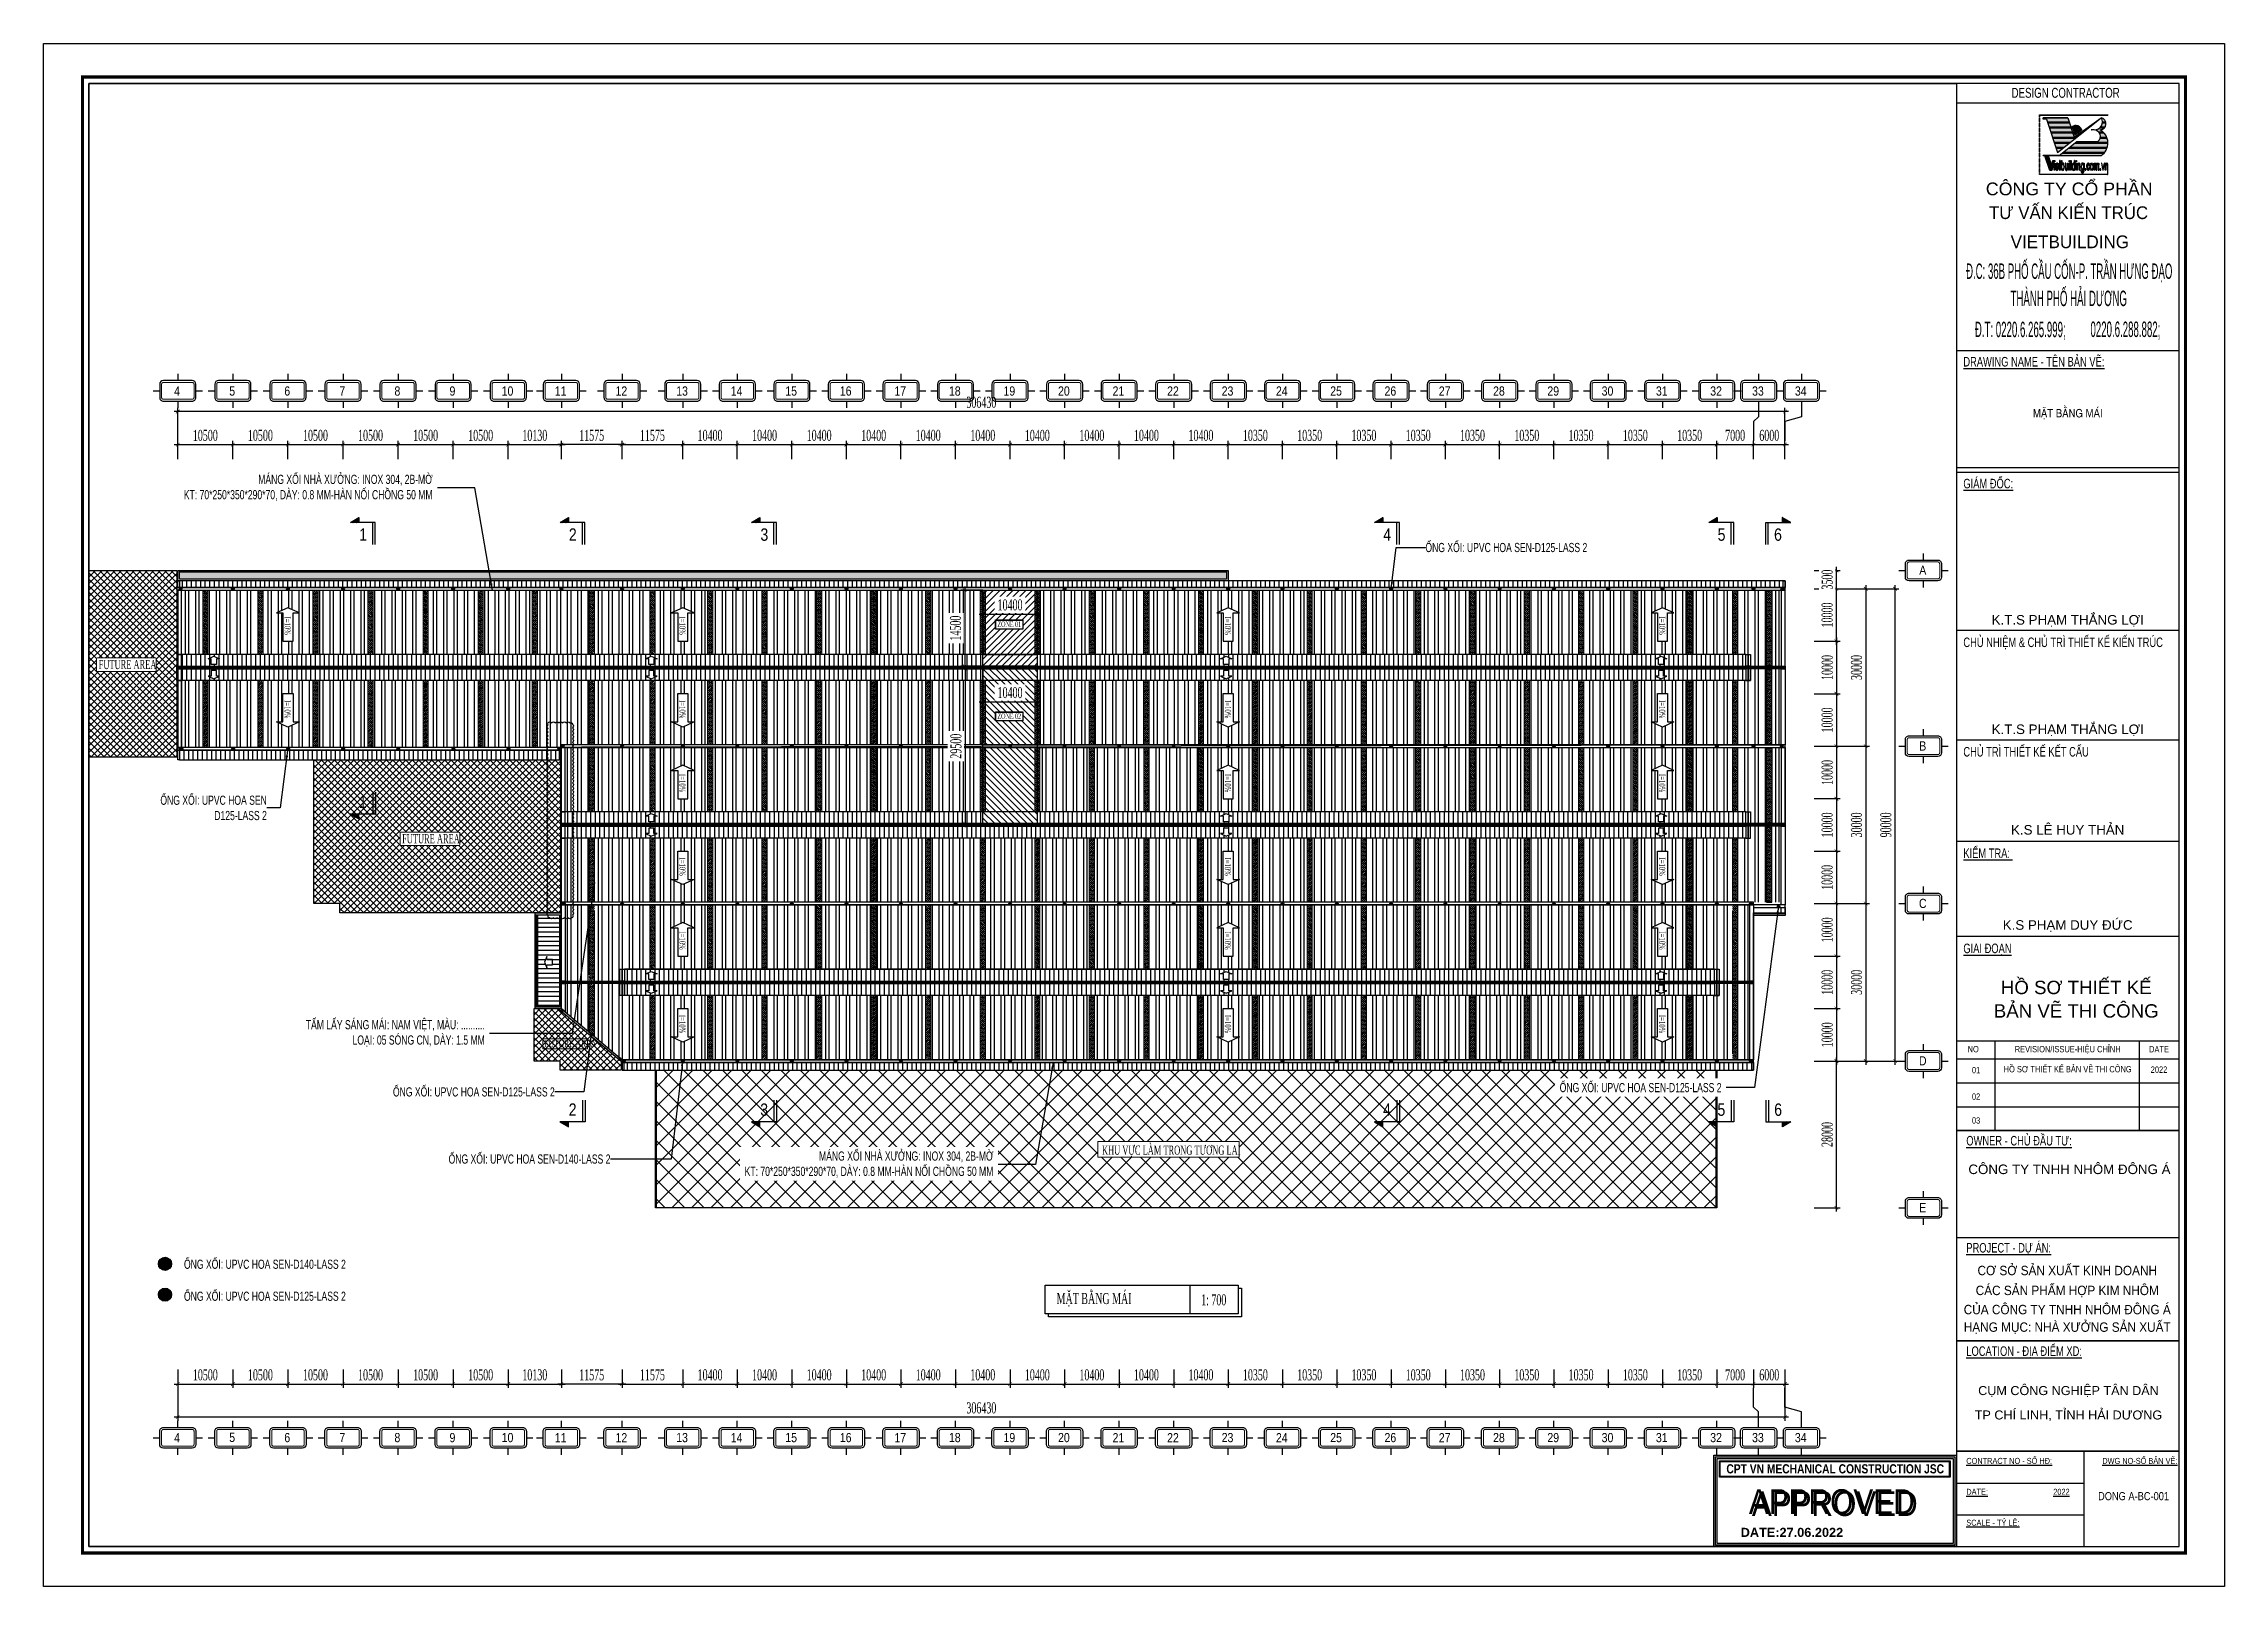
# Model space of a CAD drawing. Header units: inches. Extents: x 1359 to 46357, y -3807 to 191.
# Drawn here: x 22543 to 23137, y -1109 to -689 of the extents above; entities that cross this region are included whole.
import ezdxf
from ezdxf.enums import TextEntityAlignment as Align

# ---------------------------------------------------------------- set-up
doc = ezdxf.new("R2010")
doc.units = ezdxf.units.IN
doc.header["$MEASUREMENT"] = 0
doc.linetypes.add('CENTER2', pattern=[28.575, 19.05, -3.175, 3.175, -3.175])
doc.linetypes.add('HIDDEN', pattern=[0.375, 0.25, -0.125])
for name, color, linetype in [('1', 1, 'Continuous'), ('2', 2, 'Continuous'), ('3', 3, 'Continuous'), ('7', 7, 'Continuous'), ('CAUTAO', 7, 'Continuous'), ('DIM', 8, 'Continuous'), ('flashing', 6, 'Continuous'), ('GHI CHU', 7, 'Continuous'), ('KhungTen', 7, 'Continuous'), ('ROOFING', 4, 'Continuous')]:
    doc.layers.add(name, color=color, linetype=linetype)
for name, color, linetype, lineweight in [('250', 250, 'Continuous', 9), ('8', 8, 'CENTER2', 13), ('9', 9, 'HIDDEN', 13)]:
    doc.layers.add(name, color=color, linetype=linetype, lineweight=lineweight)
doc.styles.add('2501', font='VHARIALB.TTF', dxfattribs={"height": 250})
doc.styles.add('hx2', font='VHARIALN.TTF')
doc.styles.add('HX3', font='VHBLACK.TTF')
doc.styles.add('ST1', font='vntimeh.shx', dxfattribs={"width": 0.6})
doc.styles.add('ST1H', font='vnshxh.shx', dxfattribs={"width": 0.7})
doc.styles.add('ST4', font='VHARIALN.TTF')
doc.styles.add('TILLE', font='VHARIAL.TTF', dxfattribs={"width": 0.7})
doc.styles.add('vntimeh.shx', font='vntimeh.shx', dxfattribs={"width": 0.6})
doc.dimstyles.new('3', dxfattribs={"dimtxt": 3.5, "dimasz": 1.8, "dimexe": 1, "dimexo": 0, "dimgap": 1, "dimtad": 1, "dimdec": 0, "dimlfac": 3, "dimzin": 0, "dimdsep": 46, "dimtxsty": 'ST1H', "dimblk": 'OBLIQUE', "dimcen": 1, "dimdle": 1, "dimclrd": 8, "dimclre": 8, "dimclrt": 3, "dimadec": 0, "dimazin": 0, "dimtfac": 1, "dimtdec": 0, "dimtix": 1, "dimtofl": 0, "dimtmove": 1, "dimatfit": 3, "dimfxl": 0.18, "dimtfill": 1, "dimtolj": 1, "dimtzin": 0, "dimlwd": -1, "dimlwe": -1, "dimarcsym": 1})
doc.dimstyles.new('700', dxfattribs={"dimtxt": 3, "dimasz": 1, "dimexe": 1, "dimexo": 0, "dimgap": 1, "dimtad": 1, "dimdec": 0, "dimlfac": 700, "dimzin": 0, "dimdsep": 46, "dimtxsty": 'ST1', "dimblk": 'ARCHTICK', "dimcen": 1, "dimdle": 1, "dimclrd": 8, "dimclre": 8, "dimclrt": 3, "dimadec": 0, "dimazin": 0, "dimtfac": 1, "dimtdec": 0, "dimtofl": 0, "dimtmove": 0, "dimatfit": 3, "dimfxl": 0, "dimtfill": 1, "dimtolj": 1, "dimtzin": 0, "dimlwd": -1, "dimlwe": -1, "dimarcsym": 0})
pattern_1 = [(45, (6562.5346, 803.8429), (-0.88388348, 0.88388348), []), (135, (6562.5346, 803.8429), (-0.88388348, -0.88388348), [])]
pattern_2 = [(45, (6562.5346, 803.84288), (-0.265165043, 0.265165043), []), (180, (6562.7998, 803.8429), (-2e-16, -1.06066017), [0.53033009, -0.53033009]), (180, (6562.866, 803.9092), (-2e-16, -1.06066017), [0.53033009, -0.53033009]), (180, (6562.9323, 803.9755), (-2e-16, -1.06066017), [0.53033009, -0.53033009])]
pattern_3 = [(90, (6396.211, 0), (-2.8125, 4e-16), []), (90, (6397.1485, 0.9375), (-2.8125, 4e-16), [])]
pattern_4 = [(90, (6562.5346, 803.8429), (-1.25, 2e-16), [])]
pattern_5 = [(45, (6396.21104, 0), (-0.265165043, 0.265165043), []), (180, (6396.4762, 0), (-2e-16, -1.06066017), [0.53033009, -0.53033009]), (180, (6396.5425, 0.0663), (-2e-16, -1.06066017), [0.53033009, -0.53033009]), (180, (6396.6088, 0.1326), (-2e-16, -1.06066017), [0.53033009, -0.53033009])]
pattern_6 = [(315, (-2846.55065, 14.311375), (0.058925565, 0.058925565), [])]
pattern_7 = [(315, (6562.5346, -2522.20093), (-0.265165043, -0.265165043), []), (180, (6562.7998, -2522.2009), (-2e-16, 1.06066017), [0.53033009, -0.53033009]), (180, (6562.866, -2522.2672), (-2e-16, 1.06066017), [0.53033009, -0.53033009]), (180, (6562.9323, -2522.3335), (-2e-16, 1.06066017), [0.53033009, -0.53033009])]
pattern_8 = [(270, (6396.211, -1718.358), (-2.8125, -4e-16), []), (270, (6397.1485, -1719.2956), (-2.8125, -4e-16), [])]
pattern_9 = [(315, (6396.21104, -1718.35805), (-0.265165043, -0.265165043), []), (180, (6396.4762, -1718.358), (-2e-16, 1.06066017), [0.53033009, -0.53033009]), (180, (6396.5425, -1718.4243), (-2e-16, 1.06066017), [0.53033009, -0.53033009]), (180, (6396.6088, -1718.4906), (-2e-16, 1.06066017), [0.53033009, -0.53033009])]
pattern_10 = [(270, (6396.211, -1761.2157), (-2.8125, -4e-16), []), (270, (6397.1485, -1762.1532), (-2.8125, -4e-16), [])]
pattern_11 = [(315, (6396.21104, -1761.21566), (-0.265165043, -0.265165043), []), (180, (6396.4762, -1761.2157), (-2e-16, 1.06066017), [0.53033009, -0.53033009]), (180, (6396.5425, -1761.282), (-2e-16, 1.06066017), [0.53033009, -0.53033009]), (180, (6396.6088, -1761.3482), (-2e-16, 1.06066017), [0.53033009, -0.53033009])]
pattern_12 = [(90, (6396.211, -42.8576), (-2.8125, 4e-16), []), (90, (6397.1485, -41.92), (-2.8125, 4e-16), [])]
pattern_13 = [(45, (6396.21104, -42.8576), (-0.265165043, 0.265165043), []), (180, (6396.4762, -42.8576), (-2e-16, -1.06066017), [0.53033009, -0.53033009]), (180, (6396.5425, -42.7913), (-2e-16, -1.06066017), [0.53033009, -0.53033009]), (180, (6396.6088, -42.725), (-2e-16, -1.06066017), [0.53033009, -0.53033009])]
pattern_14 = [(270, (6396.211, -1804.0723), (-2.8125, -4e-16), []), (270, (6397.1485, -1805.0098), (-2.8125, -4e-16), [])]
pattern_15 = [(315, (6396.21104, -1804.07234), (-0.265165043, -0.265165043), []), (180, (6396.4762, -1804.0723), (-2e-16, 1.06066017), [0.53033009, -0.53033009]), (180, (6396.5425, -1804.1386), (-2e-16, 1.06066017), [0.53033009, -0.53033009]), (180, (6396.6088, -1804.2049), (-2e-16, 1.06066017), [0.53033009, -0.53033009])]
pattern_16 = [(270, (6396.211, -1889.7876), (-2.8125, -4e-16), []), (270, (6397.1485, -1890.725), (-2.8125, -4e-16), [])]
pattern_17 = [(90, (6396.211, -85.7152), (-2.8125, 4e-16), []), (90, (6397.1485, -84.7777), (-2.8125, 4e-16), [])]
pattern_18 = [(45, (6396.21104, -85.71522), (-0.265165043, 0.265165043), []), (180, (6396.4762, -85.7152), (-2e-16, -1.06066017), [0.53033009, -0.53033009]), (180, (6396.5425, -85.6489), (-2e-16, -1.06066017), [0.53033009, -0.53033009]), (180, (6396.6088, -85.5826), (-2e-16, -1.06066017), [0.53033009, -0.53033009])]

msp = doc.modelspace()

# ---------------------------------------------------------------- texts
at = {"layer": '250', "color": 1, "style": 'vntimeh.shx', "width": 0.6}
for s, height, p in [('future area', 2.5, (22558.4961, -859.6182)), ('future area', 2.5, (22641.1418, -907.0393)), ('future area', 1.875, (22679.874, -962.5408)), ('KHU VùC LµM TRONG T¦¥NG LAI', 2.5, (22831.7724, -991.8335))]:
    msp.add_text(s, height=height, dxfattribs=at).set_placement(p)
at = {"layer": 'CAUTAO', "color": 3, "char_height": 1.66156, "attachment_point": 5, "rotation": 270, "style": 'vntimeh.shx'}
for insert in [(22609.9376, -847.8077), (22717.4805, -847.8086), (22866.0519, -847.8086), (22984.3376, -847.8086), (22609.9376, -870.5504), (22717.4805, -870.5494), (22866.0519, -870.5494), (22984.3376, -870.5494), (22717.4805, -890.6662), (22866.0519, -890.6662), (22984.3376, -890.6662), (22717.4805, -913.4071), (22866.0519, -913.4071), (22984.3376, -913.4071), (22717.4805, -933.5229), (22866.0519, -933.5229), (22984.3376, -933.5229), (22717.4805, -956.2647), (22866.0519, -956.2647), (22984.3376, -956.2647)]:
    msp.add_mtext('\\A1;i=10%', dxfattribs=dict(at, insert=insert))

# ---------------------------------------------------------------- blocks, each defined once
blk = doc.blocks.new('A2SBCVN-D')
h = blk.add_hatch(color=16)
h.paths.add_polyline_path([(543.68, 398.73), (543.73, 398.73), (543.73, 399.83), (543.68, 399.83)])
h.paths.add_polyline_path([(543.68, 397.35), (543.73, 397.35), (543.73, 398.45), (543.68, 398.45)])
h.paths.add_polyline_path([(543.68, 395.96), (543.73, 395.96), (543.73, 397.06), (543.68, 397.06)])
h.paths.add_polyline_path([(543.68, 394.58), (543.73, 394.58), (543.73, 395.68), (543.68, 395.68)])
h.paths.add_polyline_path([(543.68, 393.2), (543.73, 393.2), (543.73, 394.3), (543.68, 394.3)])
h.paths.add_polyline_path([(543.68, 391.82), (543.73, 391.82), (543.73, 392.92), (543.68, 392.92)])
h.paths.add_polyline_path([(543.68, 390.43), (543.73, 390.43), (543.73, 391.53), (543.68, 391.53)])
h.paths.add_polyline_path([(543.73, 390.15), (543.68, 390.15), (543.68, 389.05), (543.73, 389.05)])
h.paths.add_polyline_path([(543.68, 387.67), (543.73, 387.67), (543.73, 388.77), (543.68, 388.77)])
h.paths.add_polyline_path([(543.68, 386.28), (543.73, 386.28), (543.73, 387.38), (543.68, 387.38)])
h.paths.add_polyline_path([(543.73, 384.62), (543.68, 384.62), (543.68, 384.4), (543.73, 384.4)])
h.paths.add_polyline_path([(543.68, 384.9), (543.73, 384.9), (543.73, 386), (543.68, 386)])
h.paths.add_polyline_path([(543.73, 400.57), (562.24, 400.57), (562.24, 400.63), (543.68, 400.63), (543.68, 400.11), (543.73, 400.11)])
h = blk.add_hatch(color=16)
h.paths.add_polyline_path([(560.46, 399.83, -0.138544), (560.81, 398.73), (561.67, 398.73, 0.260318)])
h.paths.add_polyline_path([(561.74, 398.45), (560.79, 398.45, -0.1433), (560.34, 397.35), (561.52, 397.35, 0.172481)])
h.paths.add_polyline_path([(561.31, 397.06), (560.07, 397.06, -0.19294), (558.57, 396.56), (557.83, 396.56), (557.75, 396.49), (558.41, 396.49, -0.2212), (559.77, 395.96), (560.95, 395.96, 0.057734), (560.18, 396.53, 0.193391)])
h.paths.add_polyline_path([(561.23, 395.68), (559.99, 395.68, -0.168052), (560.24, 394.58), (561.93, 394.58, 0.079058)])
h.paths.add_polyline_path([(562.04, 394.3), (560.19, 394.3, -0.174147), (559.51, 393.35), (553.81, 393.35), (553.62, 393.2), (562.26, 393.2, 0.067915)])
h.paths.add_polyline_path([(562.27, 392.92), (553.27, 392.92), (551.89, 391.82), (562.12, 391.82, 0.067165)])
h.paths.add_polyline_path([(562.03, 391.53), (551.53, 391.53), (550.15, 390.43), (561.44, 390.43, 0.075638)])
h.paths.add_polyline_path([(561.21, 390.15), (549.8, 390.15), (549.1, 389.59), (549.12, 389.54), (546.02, 389.54), (546.04, 389.47), (560.42, 389.47, 0.062807)])
h = blk.add_hatch(color=16)
h.paths.add_polyline_path([(552.45, 397.35), (554.57, 397.35, 0.327957)])
h.paths.add_polyline_path([(553.23, 394.88), (554.34, 395.68), (552.96, 395.68)])
edge = h.paths.add_edge_path()
edge.add_line((554.74, 395.96), (555.24, 396.33))
edge.add_arc((553.51, 395.91), 1.78, 13.59965, 40.32237)
edge.add_line((554.87, 397.06), (552.51, 397.06))
edge.add_line((552.51, 397.06), (552.87, 395.96))
edge.add_line((552.87, 395.96), (554.74, 395.96))
for points in [[(546.02, 389.54), (544.67, 389.54), (544.67, 389.49), (545.11, 389.49), (546.43, 385.5), (546.96, 385.5), (547.5, 388.18), (547.25, 388.18), (546.96, 386.62)], [(561.38, 387.45), (561.21, 387.45), (560.93, 385.92), (560.66, 387.45), (560.49, 387.45), (560.85, 385.51), (561.01, 385.51)], [(562.12, 384.4), (543.68, 384.4), (543.68, 384.35), (562.12, 384.35)], [(562.28, 384.4), (562.12, 384.4), (562.12, 384.35), (562.28, 384.35)]]:
    blk.add_hatch(color=16).paths.add_polyline_path(points)
h = blk.add_hatch(color=16)
h.paths.add_polyline_path([(547.8, 387.45), (547.63, 387.45), (547.63, 385.51), (547.8, 385.51)])
h.paths.add_polyline_path([(547.8, 388.18), (547.64, 388.18), (547.64, 387.8), (547.8, 387.8)])
h = blk.add_hatch(color=16)
edge = h.paths.add_edge_path()
edge.add_ellipse((548.44, 386.48), major_axis=(0, 1.01), ratio=0.467993, start_angle=-1.65359, end_angle=181.65359)
edge.add_line((548.46, 385.46), (548.46, 385.74))
edge.add_ellipse((548.45, 386.39), major_axis=(0, -0.658), ratio=0.439031, start_angle=270.61566, end_angle=362.36604, ccw=False)
edge.add_line((548.16, 386.39), (548.46, 386.39))
edge.add_line((548.46, 386.39), (548.46, 386.67))
edge.add_line((548.46, 386.67), (548.18, 386.67))
edge.add_ellipse((548.45, 386.66), major_axis=(0, 0.553), ratio=0.480235, start_angle=357.42527, end_angle=449.74626, ccw=False)
edge.add_line((548.46, 387.22), (548.46, 387.49))
edge = h.paths.add_edge_path()
edge.add_ellipse((548.44, 386.48), major_axis=(0, 1.01), ratio=0.467993, start_angle=-95.06323, end_angle=-1.65359)
edge.add_line((548.46, 387.49), (548.46, 387.22))
edge.add_ellipse((548.45, 386.66), major_axis=(0, 0.553), ratio=0.480235, start_angle=270.25374, end_angle=357.42527, ccw=False)
edge.add_line((548.71, 386.67), (548.46, 386.67))
edge.add_line((548.46, 386.67), (548.46, 386.39))
edge.add_line((548.46, 386.39), (548.92, 386.39))
edge = h.paths.add_edge_path()
edge.add_ellipse((548.44, 386.48), major_axis=(0, 1.01), ratio=0.467993, start_angle=181.65359, end_angle=248.01879)
edge.add_line((548.88, 386.1), (548.71, 386.14))
edge.add_ellipse((548.45, 386.39), major_axis=(0, -0.658), ratio=0.439031, start_angle=362.36604, end_angle=427.09973, ccw=False)
edge.add_line((548.46, 385.74), (548.46, 385.46))
h.paths.add_polyline_path([(549.44, 387.45), (549.28, 387.45), (549.28, 388.18), (549.11, 388.18), (549.11, 387.45), (548.99, 387.45), (548.99, 387.19), (549.11, 387.19), (549.11, 385.51), (549.28, 385.51), (549.28, 387.19), (549.44, 387.19)])
h = blk.add_hatch(color=16)
edge = h.paths.add_edge_path()
edge.add_ellipse((561.92, 386.62), major_axis=(0, 0.592), ratio=0.429631, start_angle=337.64297, end_angle=431.11554, ccw=False)
edge.add_arc((561.75, 386.94), 0.355, 22.22037, 39.41118, ccw=False)
edge.add_arc((560.91, 386.76), 1.21, 2.42274, 15.04467, ccw=False)
edge.add_line((562.12, 386.81), (562.12, 384.4))
edge.add_line((562.12, 384.4), (562.28, 384.4))
edge.add_line((562.28, 384.4), (562.28, 387.02))
edge.add_arc((561.86, 387.02), 0.426, 0.09229, 16.46786)
edge.add_arc((561.89, 387.12), 0.374, 2.90688, 68.6705)
edge.add_ellipse((561.94, 386.62), major_axis=(0, 0.867), ratio=0.461501, start_angle=347.94134, end_angle=400.5743)
edge.add_line((561.68, 387.28), (561.68, 387.44))
edge.add_line((561.68, 387.44), (561.51, 387.44))
edge.add_line((561.51, 387.44), (561.51, 385.52))
edge.add_line((561.51, 385.52), (561.68, 385.52))
edge.add_line((561.68, 385.52), (561.68, 386.81))
at = {"layer": 'GHI CHU'}
h = blk.add_hatch(color=256, dxfattribs=at)
h.paths.add_polyline_path([(551.83, 398.45), (545.9, 398.45), (546.26, 397.35), (552.19, 397.35)])
h.paths.add_polyline_path([(552.29, 397.06), (546.35, 397.06), (546.71, 395.96), (552.65, 395.96)])
h.paths.add_polyline_path([(552.74, 395.68), (546.8, 395.68), (547.16, 394.58), (553.1, 394.58)])
h.paths.add_polyline_path([(553.53, 394.3), (547.25, 394.3), (547.61, 393.2), (552.15, 393.2)])
h.paths.add_polyline_path([(551.79, 392.92), (547.7, 392.92), (548.06, 391.82), (550.41, 391.82)])
h.paths.add_polyline_path([(550.06, 391.53), (548.16, 391.53), (548.52, 390.43), (548.68, 390.43)])
h.paths.add_polyline_path([(544.67, 399.83), (544.67, 399.4), (545.59, 399.4), (545.8, 398.73), (551.74, 398.73), (551.38, 399.83)])
h = blk.add_hatch(color=256, dxfattribs=at)
h.paths.add_polyline_path([(555.26, 395.68), (554.71, 395.68), (553.18, 394.58), (553.88, 394.58)])
h.paths.add_polyline_path([(556.99, 397.06), (556.63, 397.06), (555.1, 395.96), (555.61, 395.96)])
h.paths.add_polyline_path([(558.73, 398.45), (558.55, 398.45), (557.02, 397.35), (557.35, 397.35)])
h.paths.add_polyline_path([(560.46, 399.83), (558.94, 398.73), (559.08, 398.73)])
h = blk.add_hatch(color=256, dxfattribs=at)
h.paths.add_polyline_path([(552.26, 386.35), (552.1, 386.35), (552.1, 385.51), (552.26, 385.51)])
h.paths.add_polyline_path([(552.26, 388.18), (552.1, 388.18), (552.1, 386.35), (552.26, 386.35)])
h.paths.add_polyline_path([(551.85, 387.45), (551.67, 387.45), (551.67, 386.35), (551.85, 386.35)])
h.paths.add_polyline_path([(551.85, 386.35), (551.67, 386.35), (551.67, 385.51), (551.85, 385.51)])
h.paths.add_polyline_path([(551.84, 388.18), (551.68, 388.18), (551.68, 387.8), (551.84, 387.8)])
h.paths.add_polyline_path([(551.42, 387.44), (551.25, 387.44), (551.25, 386.35), (551.42, 386.35)])
edge = h.paths.add_edge_path()
edge.add_line((551.42, 386.35), (551.25, 386.35))
edge.add_line((551.25, 386.35), (551.25, 386.15))
edge.add_ellipse((551.01, 386.34), major_axis=(0, -0.592), ratio=0.429631, start_angle=370.82114, end_angle=431.11554, ccw=False)
edge.add_line((551.06, 385.76), (551.06, 385.49))
edge.add_ellipse((550.99, 386.34), major_axis=(0, -0.867), ratio=0.461501, start_angle=369.7106, end_angle=400.5743)
edge.add_line((551.25, 385.68), (551.25, 385.52))
edge.add_line((551.25, 385.52), (551.42, 385.52))
edge.add_line((551.42, 385.52), (551.42, 386.35))
edge = h.paths.add_edge_path()
edge.add_line((550.82, 386.15), (550.82, 386.35))
edge.add_line((550.82, 386.35), (550.65, 386.35))
edge.add_line((550.65, 386.35), (550.65, 385.94))
edge.add_arc((551.08, 385.94), 0.426, 180.09229, 196.46786)
edge.add_arc((551.04, 385.84), 0.374, 182.90688, 248.6705)
edge.add_ellipse((550.99, 386.34), major_axis=(0, -0.867), ratio=0.461501, start_angle=347.94134, end_angle=369.7106)
edge.add_line((551.06, 385.49), (551.06, 385.76))
edge.add_ellipse((551.01, 386.34), major_axis=(0, -0.592), ratio=0.429631, start_angle=337.64297, end_angle=370.82114, ccw=False)
edge.add_arc((551.19, 386.02), 0.355, 202.22037, 219.41118, ccw=False)
edge.add_arc((552.03, 386.2), 1.21, 182.42274, 195.04467, ccw=False)
h.paths.add_polyline_path([(550.82, 387.45), (550.65, 387.45), (550.65, 386.35), (550.82, 386.35)])
edge = h.paths.add_edge_path()
edge.add_ellipse((550.03, 386.48), major_axis=(0, 1.01), ratio=0.405538, start_angle=262.78401, end_angle=401.54315)
edge.add_line((549.76, 387.23), (549.76, 388.18))
edge.add_line((549.76, 388.18), (549.59, 388.18))
edge.add_line((549.59, 388.18), (549.59, 386.35))
edge.add_line((549.59, 386.35), (549.76, 386.35))
edge.add_ellipse((550.02, 386.47), major_axis=(0, -0.743), ratio=0.34591, start_angle=80.54175, end_angle=279.45825, ccw=False)
edge.add_line((550.27, 386.35), (550.44, 386.35))
edge = h.paths.add_edge_path()
edge.add_ellipse((550.03, 386.48), major_axis=(0, 1.01), ratio=0.405538, start_angle=138.45685, end_angle=262.78401)
edge.add_line((550.44, 386.35), (550.27, 386.35))
edge.add_ellipse((550.02, 386.47), major_axis=(0, -0.743), ratio=0.34591, start_angle=-80.54175, end_angle=80.54175, ccw=False)
edge.add_line((549.76, 386.35), (549.59, 386.35))
edge.add_line((549.59, 386.35), (549.59, 385.51))
edge.add_line((549.59, 385.51), (549.76, 385.51))
edge.add_line((549.76, 385.51), (549.76, 385.72))
h = blk.add_hatch(color=256, dxfattribs=at)
edge = h.paths.add_edge_path()
edge.add_line((553.3, 388.18), (553.13, 388.18))
edge.add_line((553.13, 388.18), (553.13, 387.23))
edge.add_ellipse((552.86, 386.48), major_axis=(0, 1.01), ratio=0.405538, start_angle=-41.54315, end_angle=-11.40788)
edge.add_line((552.94, 387.47), (552.94, 387.19))
edge.add_ellipse((552.87, 386.47), major_axis=(0, -0.743), ratio=0.34591, start_angle=14.87451, end_angle=165.12549, ccw=False)
edge.add_line((552.94, 385.75), (552.94, 385.49))
edge.add_ellipse((552.86, 386.48), major_axis=(0, 1.01), ratio=0.405538, start_angle=191.40788, end_angle=221.54315)
edge.add_line((553.13, 385.72), (553.13, 385.51))
edge.add_line((553.13, 385.51), (553.3, 385.51))
edge.add_line((553.3, 385.51), (553.3, 388.18))
edge = h.paths.add_edge_path()
edge.add_ellipse((552.87, 386.47), major_axis=(0, -0.743), ratio=0.34591, start_angle=165.12549, end_angle=374.87451, ccw=False)
edge.add_line((552.94, 387.19), (552.94, 387.47))
edge.add_ellipse((552.86, 386.48), major_axis=(0, 1.01), ratio=0.405538, start_angle=-11.40788, end_angle=191.40788)
edge.add_line((552.94, 385.49), (552.94, 385.75))
h = blk.add_hatch(color=256, dxfattribs=at)
h.paths.add_polyline_path([(554.72, 386.54), (554.55, 386.54), (554.55, 385.51), (554.72, 385.51)])
edge = h.paths.add_edge_path()
edge.add_ellipse((554.38, 386.62), major_axis=(0, 0.867), ratio=0.461501, start_angle=347.94134, end_angle=400.5743)
edge.add_line((554.12, 387.28), (554.12, 387.44))
edge.add_line((554.12, 387.44), (553.95, 387.44))
edge.add_line((553.95, 387.44), (553.95, 386.54))
edge.add_line((553.95, 386.54), (554.12, 386.54))
edge.add_line((554.12, 386.54), (554.12, 386.81))
edge.add_ellipse((554.36, 386.62), major_axis=(0, 0.592), ratio=0.429631, start_angle=337.64297, end_angle=431.11554, ccw=False)
edge.add_arc((554.18, 386.94), 0.355, 22.22037, 39.41118, ccw=False)
edge.add_arc((553.34, 386.76), 1.21, 2.42274, 15.04467, ccw=False)
edge.add_line((554.55, 386.81), (554.55, 386.54))
edge.add_line((554.55, 386.54), (554.72, 386.54))
edge.add_line((554.72, 386.54), (554.72, 387.02))
edge.add_arc((554.29, 387.02), 0.426, 0.09229, 16.46786)
edge.add_arc((554.33, 387.12), 0.374, 2.90688, 68.6705)
h.paths.add_polyline_path([(554.12, 386.54), (553.95, 386.54), (553.95, 385.52), (554.12, 385.52)])
h.paths.add_polyline_path([(553.72, 387.45), (553.55, 387.45), (553.55, 385.51), (553.72, 385.51)])
h.paths.add_polyline_path([(553.72, 388.18), (553.56, 388.18), (553.56, 387.8), (553.72, 387.8)])
h = blk.add_hatch(color=256, dxfattribs=at)
edge = h.paths.add_edge_path()
edge.add_line((555.79, 386.54), (555.62, 386.54))
edge.add_ellipse((555.37, 386.5), major_axis=(0, -0.71), ratio=0.36195, start_angle=-93.15697, end_angle=93.15697, ccw=False)
edge.add_line((555.11, 386.54), (554.93, 386.54))
edge.add_ellipse((555.34, 386.5), major_axis=(0, -0.994), ratio=0.412615, start_angle=267.53347, end_angle=403.88923)
edge.add_line((555.62, 385.78), (555.62, 385.48))
edge.add_ellipse((555.35, 385.48), major_axis=(0, 0.487), ratio=0.558443, start_angle=109.47253, end_angle=270, ccw=False)
edge.add_line((555.1, 385.32), (554.93, 385.37))
edge.add_ellipse((555.35, 385.71), major_axis=(0, -0.994), ratio=0.451737, start_angle=289.93133, end_angle=436.3167)
edge.add_line((555.79, 385.47), (555.79, 386.54))
edge = h.paths.add_edge_path()
edge.add_line((555.79, 387.44), (555.62, 387.44))
edge.add_line((555.62, 387.44), (555.62, 387.21))
edge.add_ellipse((555.34, 386.5), major_axis=(0, -0.994), ratio=0.412615, start_angle=136.11077, end_angle=267.53347)
edge.add_line((554.93, 386.54), (555.11, 386.54))
edge.add_ellipse((555.37, 386.5), major_axis=(0, -0.71), ratio=0.36195, start_angle=93.15697, end_angle=266.84303, ccw=False)
edge.add_line((555.62, 386.54), (555.79, 386.54))
edge.add_line((555.79, 386.54), (555.79, 387.44))
h = blk.add_hatch(color=256, dxfattribs=at)
edge = h.paths.add_edge_path()
edge.add_ellipse((556.92, 386.5), major_axis=(0, -0.994), ratio=0.466355, start_angle=277.69478, end_angle=431.13362)
edge.add_line((557.36, 386.17), (557.18, 386.22))
edge.add_ellipse((556.92, 386.48), major_axis=(0, -0.732), ratio=0.388198, start_angle=278.95447, end_angle=429.57905, ccw=False)
edge.add_line((556.64, 386.36), (556.46, 386.36))
edge = h.paths.add_edge_path()
edge.add_ellipse((556.92, 386.5), major_axis=(0, -0.994), ratio=0.466355, start_angle=112.4126, end_angle=277.69478)
edge.add_line((556.46, 386.36), (556.64, 386.36))
edge.add_ellipse((556.92, 386.48), major_axis=(0, -0.732), ratio=0.388198, start_angle=117.33128, end_angle=278.95447, ccw=False)
edge.add_line((557.17, 386.81), (557.35, 386.87))
edge = h.paths.add_edge_path()
edge.add_ellipse((557.88, 386.48), major_axis=(0, -0.732), ratio=0.388198, start_angle=81.04553, end_angle=278.95447, ccw=False)
edge.add_line((558.16, 386.36), (558.34, 386.36))
edge.add_ellipse((557.88, 386.5), major_axis=(0, -0.994), ratio=0.466355, start_angle=82.30522, end_angle=277.69478)
edge.add_line((557.42, 386.36), (557.6, 386.36))
edge = h.paths.add_edge_path()
edge.add_ellipse((557.88, 386.48), major_axis=(0, -0.732), ratio=0.388198, start_angle=-81.04553, end_angle=81.04553, ccw=False)
edge.add_line((557.6, 386.36), (557.42, 386.36))
edge.add_ellipse((557.88, 386.5), major_axis=(0, -0.994), ratio=0.466355, start_angle=-82.30522, end_angle=82.30522)
edge.add_line((558.34, 386.36), (558.16, 386.36))
h = blk.add_hatch(color=256, dxfattribs=at)
edge = h.paths.add_edge_path()
edge.add_spline(control_points=[(559.26, 386.81), (559.27, 386.87), (559.28, 386.96), (559.33, 387.08), (559.38, 387.16), (559.44, 387.19), (559.48, 387.19), (559.49, 387.19)], knot_values=[0, 0, 0, 0, 11.081479, 18.244879, 23.976294, 28.152413, 30.786044, 30.786044, 30.786044, 30.786044], degree=3, periodic=0)
edge.add_ellipse((559.42, 386.62), major_axis=(0.095, 0.575), ratio=0.385084, start_angle=293.17495, end_angle=365.36311, ccw=False)
edge.add_line((559.66, 386.81), (559.66, 385.52))
edge.add_line((559.66, 385.52), (559.83, 385.52))
edge.add_line((559.83, 385.52), (559.83, 387))
edge.add_spline(control_points=[(559.83, 387), (559.83, 387.01), (559.82, 387.06), (559.81, 387.15), (559.78, 387.27), (559.74, 387.38), (559.67, 387.46), (559.58, 387.49), (559.5, 387.49), (559.42, 387.47), (559.35, 387.4), (559.3, 387.32), (559.26, 387.23), (559.24, 387.17), (559.23, 387.15)], knot_values=[0, 0, 0, 0, 2.354431, 9.360482, 17.790385, 25.124088, 31.700767, 37.28702, 42.777566, 47.268232, 53.023974, 59.355994, 66.629373, 71.187747, 71.187747, 71.187747, 71.187747], degree=3, periodic=0)
edge.add_spline(control_points=[(559.23, 387.15), (559.22, 387.19), (559.2, 387.27), (559.16, 387.37), (559.11, 387.43), (559.04, 387.48), (558.97, 387.49), (558.89, 387.49), (558.81, 387.45), (558.74, 387.37), (558.7, 387.31), (558.68, 387.28)], knot_values=[0, 0, 0, 0, 8.754315, 14.529021, 20.507142, 24.712325, 29.168518, 34.074723, 40.327725, 46.124469, 53.763056, 53.763056, 53.763056, 53.763056], degree=3, periodic=0)
edge.add_line((558.68, 387.28), (558.68, 387.44))
edge.add_line((558.68, 387.44), (558.51, 387.44))
edge.add_line((558.51, 387.44), (558.51, 385.52))
edge.add_line((558.51, 385.52), (558.68, 385.52))
edge.add_line((558.68, 385.52), (558.68, 386.81))
edge.add_ellipse((558.92, 386.62), major_axis=(0, 0.592), ratio=0.429631, start_angle=337.64297, end_angle=431.11554, ccw=False)
edge.add_arc((558.76, 387), 0.31, 13.97298, 32.37003, ccw=False)
edge.add_arc((557.89, 386.76), 1.21, 2.42274, 15.04467, ccw=False)
edge.add_line((559.1, 386.81), (559.1, 385.51))
edge.add_line((559.1, 385.51), (559.26, 385.51))
edge.add_line((559.26, 385.51), (559.26, 386.81))
for points in [[(556.27, 385.89), (556.08, 385.89), (556.08, 385.51), (556.27, 385.51)], [(560.31, 385.89), (560.12, 385.89), (560.12, 385.51), (560.31, 385.51)]]:
    blk.add_hatch(color=256, dxfattribs=at).paths.add_polyline_path(points)
for p, q in [((543.68, 400.11), (543.73, 400.11)), ((543.68, 399.83), (543.73, 399.83)), ((543.68, 398.73), (543.73, 398.73)), ((543.68, 398.45), (543.73, 398.45)), ((544.67, 399.83), (551.38, 399.83)), ((544.67, 399.4), (544.67, 399.83)), ((545.8, 398.73), (551.74, 398.73)), ((545.9, 398.45), (551.83, 398.45)), ((558.55, 398.45), (558.73, 398.45)), ((558.94, 398.73), (559.08, 398.73)), ((560.79, 398.45), (561.74, 398.45)), ((560.81, 398.73), (561.67, 398.73)), ((543.68, 397.35), (543.73, 397.35)), ((543.68, 397.35), (543.73, 397.35)), ((543.68, 397.06), (543.73, 397.06)), ((543.68, 395.96), (543.73, 395.96)), ((543.68, 395.68), (543.73, 395.68)), ((543.68, 394.58), (543.73, 394.58)), ((543.68, 394.3), (543.73, 394.3)), ((543.68, 393.2), (543.73, 393.2)), ((543.68, 392.92), (543.73, 392.92)), ((546.26, 397.35), (552.19, 397.35)), ((546.35, 397.06), (552.29, 397.06)), ((546.71, 395.96), (552.65, 395.96)), ((546.8, 395.68), (552.74, 395.68)), ((547.16, 394.58), (553.88, 394.58)), ((547.25, 394.3), (553.53, 394.3)), ((547.61, 393.2), (552.15, 393.2)), ((547.7, 392.92), (551.79, 392.92)), ((549.03, 389.54), (553.81, 393.35)), ((552.45, 397.35), (554.57, 397.35)), ((552.51, 397.06), (554.87, 397.06)), ((552.87, 395.96), (554.74, 395.96)), ((552.96, 395.68), (554.34, 395.68)), ((554.71, 395.68), (555.26, 395.68)), ((555.1, 395.96), (555.61, 395.96)), ((556.63, 397.06), (556.99, 397.06)), ((557.02, 397.35), (557.35, 397.35)), ((559.77, 395.96), (560.95, 395.96)), ((559.99, 395.68), (561.23, 395.68)), ((560.07, 397.06), (561.31, 397.06)), ((560.19, 394.3), (562.04, 394.3)), ((560.24, 394.58), (561.93, 394.58)), ((560.34, 397.35), (561.52, 397.35)), ((543.68, 391.82), (543.73, 391.82)), ((543.68, 391.53), (543.73, 391.53)), ((543.68, 390.43), (543.73, 390.43)), ((543.68, 390.15), (543.73, 390.15)), ((543.68, 389.05), (543.73, 389.05)), ((543.68, 388.77), (543.73, 388.77)), ((543.68, 387.67), (543.73, 387.67)), ((543.68, 387.38), (543.73, 387.38)), ((543.68, 386.28), (543.73, 386.28)), ((548.06, 391.82), (550.41, 391.82)), ((548.16, 391.53), (550.06, 391.53)), ((548.52, 390.43), (548.68, 390.43)), ((549.8, 390.15), (561.21, 390.15)), ((550.15, 390.43), (561.44, 390.43)), ((551.53, 391.53), (562.03, 391.53)), ((551.89, 391.82), (562.12, 391.82)), ((543.68, 386), (543.73, 386)), ((543.68, 384.9), (543.73, 384.9)), ((543.68, 384.62), (543.73, 384.62))]:
    blk.add_line(p, q)
at = {"color": 16}
for p, q in [((562.18, 400.57), (562.24, 400.57)), ((553.27, 392.92), (562.27, 392.92)), ((553.62, 393.2), (562.26, 393.2)), ((553.81, 393.35), (559.51, 393.35)), ((558.41, 396.49), (557.75, 396.49)), ((558.57, 396.56), (557.83, 396.56)), ((549.12, 389.54), (544.67, 389.54)), ((545.11, 389.49), (544.67, 389.49)), ((560.42, 389.47), (546.04, 389.47)), ((548.16, 386.39), (548.92, 386.39)), ((548.18, 386.67), (548.71, 386.67)), ((560.42, 389.47), (548.61, 389.47)), ((548.71, 386.14), (548.88, 386.1)), ((562.28, 384.4), (543.68, 384.4)), ((543.68, 384.4), (543.68, 384.35)), ((562.28, 384.35), (543.68, 384.35))]:
    blk.add_line(p, q, dxfattribs=at)
at = {"color": 176}
blk.add_line((557.75, 396.49), (557.83, 396.56), dxfattribs=at)
at = {"color": 16}
for points in [[(543.68, 400.11), (543.68, 400.63), (562.24, 400.63), (562.24, 400.57)], [(543.68, 398.73), (543.68, 399.83)], [(543.68, 397.35), (543.68, 398.45)], [(543.73, 400.11), (543.73, 400.57), (562.18, 400.57), (562.18, 400.57)], [(543.73, 398.73), (543.73, 399.83)], [(543.73, 397.35), (543.73, 398.45)], [(543.68, 395.96), (543.68, 397.06)], [(543.68, 394.58), (543.68, 395.68)], [(543.68, 393.2), (543.68, 394.3)], [(543.68, 391.82), (543.68, 392.92)], [(543.73, 395.96), (543.73, 397.06)], [(543.73, 394.58), (543.73, 395.68)], [(543.73, 393.2), (543.73, 394.3)], [(543.73, 391.82), (543.73, 392.92)], [(543.68, 390.43), (543.68, 391.53)], [(543.68, 389.05), (543.68, 390.15)], [(543.68, 387.67), (543.68, 388.77)], [(543.68, 386.28), (543.68, 387.38)], [(543.73, 390.43), (543.73, 391.53)], [(543.73, 389.05), (543.73, 390.15)], [(543.73, 387.67), (543.73, 388.77)], [(543.73, 386.28), (543.73, 387.38)], [(549.11, 387.19), (548.99, 387.19), (548.99, 387.45), (549.11, 387.45)], [(549.28, 387.45), (549.28, 388.18), (549.11, 388.18), (549.11, 387.45)], [(549.11, 387.19), (549.11, 385.51), (549.28, 385.51), (549.28, 387.19)], [(549.28, 387.45), (549.44, 387.45), (549.44, 387.19), (549.28, 387.19)], [(561.68, 386.81), (561.68, 385.52), (561.51, 385.52), (561.51, 387.44), (561.68, 387.44), (561.68, 387.28)], [(562.12, 386.81), (562.12, 384.35), (562.28, 384.35), (562.28, 387.02)], [(543.68, 384.9), (543.68, 386)], [(543.68, 384.4), (543.68, 384.62)], [(543.73, 384.9), (543.73, 386)], [(543.73, 384.4), (543.73, 384.62)]]:
    blk.add_lwpolyline(points, dxfattribs=at)
for points in [[(547.5, 388.18), (546.96, 385.5), (546.43, 385.5), (545.11, 389.49), (544.67, 389.49), (544.67, 389.54), (546.02, 389.54), (546.96, 386.62), (547.25, 388.18)], [(547.63, 387.45), (547.8, 387.45), (547.8, 385.51), (547.63, 385.51)], [(547.64, 388.18), (547.8, 388.18), (547.8, 387.8), (547.64, 387.8)], [(560.66, 387.45), (560.49, 387.45), (560.85, 385.51), (561.01, 385.51), (561.38, 387.45), (561.21, 387.45), (560.93, 385.92)]]:
    blk.add_lwpolyline(points, close=True, dxfattribs=at)
for centre, radius, start, end in [((558.69, 398.67), 2.12, 266.90313, 33.07941), ((560.08, 398.2), 1.67, 273.42206, 76.79415), ((558.53, 394.77), 1.73, 304.75817, 93.82587), ((558.12, 392.93), 4.15, 303.65002, 60.24555), ((561.89, 387.12), 0.374, 2.90688, 69.84098), ((561.75, 386.94), 0.355, 22.22037, 39.41118), ((560.91, 386.76), 1.21, 0.91786, 15.04467), ((561.86, 387.02), 0.426, 359.90771, 16.46786)]:
    blk.add_arc(centre, radius, start, end, dxfattribs=at)
blk.add_arc((553.51, 395.91), 1.78, 13.59965, 127.50143)
for centre, major_axis, ratio, start_param, end_param in [((548.44, 386.48), (0, 1.01), 0.467993, 1.954441, 7.942352), ((548.45, 386.39), (0, 0.658), 0.439031, 1.581542, 4.312704), ((548.45, 386.66), (0, 0.553), 0.480235, -1.566368, 1.566368), ((561.92, 386.62), (0, 0.592), 0.429631, -0.390204, 1.2412), ((561.94, 386.62), (0, 0.867), 0.461501, -0.708155, 0.210463)]:
    blk.add_ellipse(centre, major_axis=major_axis, ratio=ratio, start_param=start_param, end_param=end_param, dxfattribs=at)
at = {"layer": '2', "color": 157, "linetype": 'Continuous'}
blk.add_lwpolyline([(0, 420), (594, 420), (594, 0), (0, 0)], close=True, dxfattribs=at)
at = {"layer": '2', "color": 167, "linetype": 'Continuous', "const_width": 0.871}
blk.add_lwpolyline([(10.59, 9.07), (583.41, 9.07), (583.41, 410.93), (10.59, 410.93)], close=True, dxfattribs=at)
at = {"layer": '2', "color": 147, "linetype": 'Continuous'}
blk.add_lwpolyline([(12.33, 10.81), (581.67, 10.81), (581.67, 409.19), (12.33, 409.19)], close=True, dxfattribs=at)
at = {"layer": 'DIM'}
for p, q in [((551.38, 399.83), (544.67, 399.83)), ((545.59, 399.4), (544.67, 399.4)), ((545.59, 399.4), (544.67, 399.4)), ((545.59, 399.4), (548.55, 390.33)), ((546.02, 398.08), (548.55, 390.33)), ((548.55, 390.33), (560.46, 399.83)), ((551.38, 399.83), (553.11, 394.53)), ((553.11, 394.53), (560.46, 399.83))]:
    blk.add_line(p, q, dxfattribs=at)
at = {"layer": 'GHI CHU'}
for p, q in [((557.17, 386.81), (557.35, 386.87)), ((557.18, 386.22), (557.36, 386.17)), ((555.13, 385.31), (554.92, 385.37))]:
    blk.add_line(p, q, dxfattribs=at)
for points in [[(549.76, 385.72), (549.76, 385.51), (549.59, 385.51), (549.59, 388.18), (549.76, 388.18), (549.76, 387.23)], [(550.82, 386.15), (550.82, 387.45), (550.65, 387.45), (550.65, 385.94)], [(551.25, 386.15), (551.25, 387.44), (551.42, 387.44), (551.42, 385.52), (551.25, 385.52), (551.25, 385.68)], [(553.13, 387.23), (553.13, 388.18), (553.3, 388.18), (553.3, 385.51), (553.13, 385.51), (553.13, 385.72)], [(553.13, 385.72), (553.13, 385.51), (553.3, 385.51), (553.3, 388.18), (553.13, 388.18), (553.13, 387.23)], [(554.12, 386.81), (554.12, 385.52), (553.95, 385.52), (553.95, 387.44), (554.12, 387.44), (554.12, 387.28)], [(554.55, 386.81), (554.55, 385.51), (554.72, 385.51), (554.72, 387.02)], [(555.62, 387.21), (555.62, 387.44), (555.79, 387.44), (555.79, 385.47)], [(558.68, 386.81), (558.68, 385.52), (558.51, 385.52), (558.51, 387.44), (558.68, 387.44), (558.68, 387.28)], [(559.1, 386.81), (559.1, 385.51), (559.26, 385.51), (559.26, 386.81)], [(559.66, 386.81), (559.66, 385.52), (559.83, 385.52), (559.83, 387)], [(555.62, 385.47), (555.62, 385.78)]]:
    blk.add_lwpolyline(points, dxfattribs=at)
for points in [[(551.67, 387.45), (551.85, 387.45), (551.85, 385.51), (551.67, 385.51)], [(551.68, 388.18), (551.84, 388.18), (551.84, 387.8), (551.68, 387.8)], [(552.1, 388.18), (552.26, 388.18), (552.26, 385.51), (552.1, 385.51)], [(553.55, 387.45), (553.72, 387.45), (553.72, 385.51), (553.55, 385.51)], [(553.56, 388.18), (553.72, 388.18), (553.72, 387.8), (553.56, 387.8)], [(556.08, 385.51), (556.27, 385.51), (556.27, 385.89), (556.08, 385.89)], [(560.12, 385.51), (560.31, 385.51), (560.31, 385.89), (560.12, 385.89)]]:
    blk.add_lwpolyline(points, close=True, dxfattribs=at)
for centre, radius, start, end in [((552.03, 386.2), 1.21, 180.91786, 195.04467), ((554.33, 387.12), 0.374, 2.90688, 69.84098), ((554.18, 386.94), 0.355, 22.22037, 39.41118), ((553.34, 386.76), 1.21, 0.91786, 15.04467), ((554.29, 387.02), 0.426, 359.90771, 16.46786), ((558.76, 387), 0.31, 13.97298, 32.37003), ((557.89, 386.76), 1.21, 0.91786, 15.04467), ((551.08, 385.94), 0.426, 179.90771, 196.46786), ((551.04, 385.84), 0.374, 182.90688, 249.84098), ((551.19, 386.02), 0.355, 202.22037, 219.41118)]:
    blk.add_arc(centre, radius, start, end, dxfattribs=at)
for centre, major_axis, ratio, start_param, end_param in [((550.03, 386.48), (0, 1.01), 0.405538, -0.725065, 3.866657), ((550.02, 386.47), (0, -0.743), 0.34591, -1.570796, 4.712389), ((551.01, 386.34), (0, 0.592), 0.429631, 2.751389, 4.382793), ((552.86, 386.48), (0, 1.01), 0.405538, -0.725065, 3.866657), ((552.87, 386.47), (0, -0.743), 0.34591, -1.570796, 4.712389), ((554.36, 386.62), (0, 0.592), 0.429631, -0.390204, 1.2412), ((554.38, 386.62), (0, 0.867), 0.461501, -0.708155, 0.210463), ((555.34, 386.5), (0, 0.994), 0.412615, 2.375581, 7.049197), ((555.37, 386.5), (0, -0.71), 0.36195, -1.570796, 4.712389), ((556.92, 386.5), (0, 0.994), 0.466355, -1.179623, 4.383108), ((556.92, 386.48), (0, 0.732), 0.388198, -1.093776, 4.355976), ((557.88, 386.5), (0, -0.994), 0.466355, -1.570796, 4.712389), ((557.88, 386.48), (0, -0.732), 0.388198, -1.570796, 4.712389), ((558.92, 386.62), (0, 0.592), 0.429631, -0.390204, 1.2412), ((559.42, 386.62), (0.095, 0.575), 0.385084, -0.093604, 1.166317), ((550.99, 386.34), (0, 0.867), 0.461501, 2.433438, 3.352056), ((555.35, 385.71), (0, 0.994), 0.451737, 1.809615, 4.364522), ((555.35, 385.48), (0, 0.487), 0.558443, 1.570796, 4.372529)]:
    blk.add_ellipse(centre, major_axis=major_axis, ratio=ratio, start_param=start_param, end_param=end_param, dxfattribs=at)
for points in [[(558.68, 387.28), (558.74, 387.38), (558.81, 387.44), (558.9, 387.49), (558.97, 387.49), (559.04, 387.47), (559.1, 387.44), (559.16, 387.36), (559.19, 387.28), (559.23, 387.15)], [(559.23, 387.15), (559.25, 387.22), (559.3, 387.32), (559.36, 387.4), (559.42, 387.46), (559.49, 387.49), (559.58, 387.49), (559.66, 387.45), (559.73, 387.38), (559.78, 387.27), (559.81, 387.14), (559.82, 387.03), (559.83, 387)], [(559.49, 387.19), (559.45, 387.19), (559.39, 387.16), (559.34, 387.09), (559.29, 386.98), (559.26, 386.81)]]:
    blk.add_spline(points, degree=3, dxfattribs=at)
at = {"layer": 'KhungTen'}
for p, q in [((581.67, 409.19), (521.02, 409.19)), ((521.02, 409.19), (521.02, 139.14)), ((581.67, 139.14), (581.67, 409.19)), ((581.67, 403.82), (521.02, 403.82)), ((521.02, 336.46), (581.67, 336.46)), ((581.67, 304.48), (521.02, 304.48)), ((581.67, 303.27), (521.02, 303.27)), ((581.67, 260.21), (521.02, 260.21)), ((581.67, 230.41), (521.02, 230.41)), ((581.67, 202.78), (521.02, 202.78)), ((581.67, 176.88), (521.02, 176.88)), ((521.02, 148.54), (581.67, 148.54)), ((531.56, 137.09), (531.56, 148.54)), ((570.84, 124.1), (570.84, 148.54)), ((521.02, 143.59), (581.67, 143.59)), ((521.02, 143.59), (581.67, 143.59)), ((521.02, 139.14), (521.02, 66.81)), ((521.02, 137.09), (581.67, 137.09)), ((531.56, 130.59), (531.56, 137.09)), ((581.67, 66.81), (581.67, 139.14)), ((521.02, 130.59), (581.67, 130.59)), ((531.56, 124.1), (531.56, 130.59)), ((521.02, 124.1), (581.67, 124.1)), ((581.67, 124.1), (521.02, 124.1)), ((521.02, 94.94), (581.67, 94.94)), ((521.02, 66.81), (521.02, 36.8)), ((521.02, 66.81), (581.67, 66.81)), ((581.67, 66.81), (521.02, 66.81)), ((581.67, 36.8), (581.67, 66.81)), ((521.02, 36.8), (521.02, 10.81)), ((521.02, 36.8), (581.67, 36.8)), ((581.67, 36.8), (521.02, 36.8)), ((555.68, 36.8), (555.68, 10.81)), ((581.67, 10.81), (581.67, 36.8)), ((521.02, 28.14), (555.68, 28.14)), ((521.02, 19.47), (555.68, 19.47)), ((521.02, 10.81), (581.67, 10.81))]:
    blk.add_line(p, q, dxfattribs=at)
at = {"layer": '3', "ltscale": 0.5, "style": 'ST4'}
for tag, p in [('TENBANVE', (551.34, 319.39)), ('STT', (569.26, 24.56))]:
    blk.add_attdef(tag, text='', height=3, dxfattribs=at).set_placement(p, align=Align.MIDDLE_CENTER)
at = {"layer": 'KhungTen', "style": 'TILLE'}
for s, height, width, p in [('design contractor', 2.6966, 0.7, (550.76, 405.26)), ('thµnh phè h¶i d\xad¬ng', 4.2108, 0.447721, (551.6, 348.54))]:
    blk.add_text(s, height=height, dxfattribs=dict(at, width=width)).set_placement(p, align=Align.CENTER)
for s, height, width, p, p2 in [('c«ng ty cæ phÇn', 3.4657, 0.999149, (529.02, 378.72), (574.44, 378.72)), ('t\xad vÊn kiÕn tróc', 3.4657, 0.958998, (529.89, 372.24), (573.22, 372.24)), ('®.c: 36b phè cÇu cèn-p. trÇn h\xadng ®¹o', 4.2108, 0.447721, (523.64, 355.95), (579.83, 355.95))]:
    blk.add_text(s, height=height, dxfattribs=dict(at, width=width)).set_placement(p, p2, align=Align.FIT)
for s, height, width, p in [('vietbuilding', 3.4657, 0.958998, (535.78, 364.31)), ('®.t: 0220.6.265.999;', 4.2108, 0.447721, (526.03, 340.09)), (' 0220.6.288.882;', 4.2108, 0.447721, (556.79, 340.13)), ('%%Udrawing name - tªn b¶n vÏ:', 2.5992, 0.7, (522.9, 332.1)), ('%%Ugi¸m ®èc:', 2.5992, 0.7, (522.9, 298.93)), ('chñ nhiÖm & chñ tr× thiÕt kÕ kiÕn tróc', 2.5992, 0.7, (522.9, 255.72)), ('chñ tr× thiÕt kÕ KÕT CÊU', 2.5992, 0.7, (522.9, 225.92)), ('%%UKIÓM TRA: ', 2.5992, 0.7, (522.9, 198.29)), ('%%UGIAI §O¹N', 2.5992, 0.7, (522.9, 172.39)), ('%%uowner - chñ ®Çu t\xad:', 2.5992, 0.7, (523.71, 120.03)), ('%%uproject - dù ¸n:', 2.5992, 0.7, (523.71, 90.88)), ('%%ulocation - ®Þa ®iÓm xd:', 2.5992, 0.7, (523.71, 62.74)), ('%%ucontract no - sè h®:', 1.6386, 0.7, (523.71, 33.34)), ('%%udwg no-sè b¶n vÏ:', 1.6386, 0.7, (560.75, 33.34)), ('%%udate:', 1.639, 0.7, (523.71, 24.92)), ('%%U2022', 1.639, 0.7, (547.4, 24.92)), ('%%uscale - tû lÖ:', 1.6386, 0.7, (523.71, 16.51))]:
    blk.add_text(s, height=height, dxfattribs=dict(at, width=width)).set_placement(p)
for s, height, p in [('k.t.s ph¹m th¾ng lîi', 2.5992, (551.32, 263.14)), ('k.t.s ph¹m th¾ng lîi', 2.5992, (551.32, 233.34)), ('k.s L£ HUY TH¶N', 2.5992, (551.32, 205.97)), ('k.s PH¹M DUY §øC', 2.5992, (551.32, 180.06)), ('Hå S¥ THIÕT KÕ', 3.6389, (553.65, 163.05)), ('B¶N VÏ THI C¤NG', 3.6389, (553.65, 156.66)), ('C¤NG TY TNHH NH¤M §¤NG ¸', 2.5992, (551.8, 113.54)), ('CôM C¤NG NGHIÖP T¢N D¢N', 2.4563, (551.53, 53.3)), ('TP CHÝ LINH, TØNH H¶I D¦¥NG', 2.4563, (551.53, 46.66))]:
    blk.add_text(s, height=height, dxfattribs=at).set_placement(p, align=Align.MIDDLE_CENTER)
for s, height, width, p in [('no', 1.733, 0.7, (525.59, 146.26)), ('revision/issue-hiÖu chØnh', 1.7328, 0.7, (551.32, 146.26)), ('date', 1.733, 0.7, (576.19, 146.23)), ('01', 1.733, 0.7, (526.37, 140.55)), ('Hå S¥ THIÕT KÕ B¶N VÏ THI C¤NG', 1.7328, 0.7, (551.32, 140.81)), ('2022', 1.733, 0.7, (576.19, 140.67)), ('02', 1.733, 0.7, (526.37, 133.34)), ('03', 1.733, 0.7, (526.37, 126.84)), ('C¥ Së S¶N XUÊT KINH DOANH', 2.5553, 0.9, (551.2, 85.99)), ('CñA C¤NG TY TNHH NH¤M §¤NG ¸', 2.5553, 0.9, (551.2, 75.36)), ('C¸C S¶N PHÈM HîP KIM NH¤M', 2.5553, 0.9, (551.2, 80.57)), ('H¹NG MôC: NHµ X¦ëNG S¶N XUÊT', 2.5553, 0.9, (551.2, 70.58))]:
    blk.add_text(s, height=height, dxfattribs=dict(at, width=width)).set_placement(p, align=Align.MIDDLE_CENTER)
blk = doc.blocks.new('_ArchTick')
at = {"color": 0, "linetype": 'ByBlock', "const_width": 0.15}
blk.add_lwpolyline([(-0.5, -0.5), (0.5, 0.5)], dxfattribs=at)
blk = doc.blocks.new('*D223')
at = {"layer": 'Defpoints', "color": 0, "transparency": 16777216}
for p in [(23031.8, -837.75), (23031.8, -880.61), (23039.8, -880.61)]:
    blk.add_point(p, dxfattribs=at)
at = {"layer": 'DIM', "color": 8, "linetype": 'Continuous', "transparency": 16777216}
for p, q in [((23039.8, -836.75), (23039.8, -881.61)), ((23031.8, -837.75), (23040.8, -837.75)), ((23031.8, -880.61), (23040.8, -880.61))]:
    blk.add_line(p, q, dxfattribs=at)
at = {"layer": 'DIM', "color": 8, "transparency": 16777216}
for p, rotation in [((23039.8, -837.75), 90), ((23039.8, -880.61), 270)]:
    blk.add_blockref('_ArchTick', p, dxfattribs=dict(at, rotation=rotation))
at = {"layer": 'DIM', "color": 3, "transparency": 16777216, "insert": (23037.3, -859.18), "char_height": 3, "attachment_point": 5, "rotation": 90, "style": 'ST1', "bg_fill": 3, "box_fill_scale": 1.25, "bg_fill_color": 256, "bg_fill_true_color": 13158600, "bg_fill_transparency": 4980825}
blk.add_mtext('\\A1;30000', dxfattribs=at)
blk = doc.blocks.new('*D224')
at = {"layer": 'Defpoints', "color": 0, "transparency": 16777216}
for p in [(23031.8, -880.61), (23031.8, -923.46), (23039.8, -923.46)]:
    blk.add_point(p, dxfattribs=at)
at = {"layer": 'DIM', "color": 8, "linetype": 'Continuous', "transparency": 16777216}
for p, q in [((23031.8, -880.61), (23040.8, -880.61)), ((23039.8, -879.61), (23039.8, -924.46)), ((23031.8, -923.46), (23040.8, -923.46))]:
    blk.add_line(p, q, dxfattribs=at)
at = {"layer": 'DIM', "color": 8, "transparency": 16777216}
for p, rotation in [((23039.8, -880.61), 90), ((23039.8, -923.46), 270)]:
    blk.add_blockref('_ArchTick', p, dxfattribs=dict(at, rotation=rotation))
at = {"layer": 'DIM', "color": 3, "transparency": 16777216, "insert": (23037.3, -902.04), "char_height": 3, "attachment_point": 5, "rotation": 90, "style": 'ST1', "bg_fill": 3, "box_fill_scale": 1.25, "bg_fill_color": 256, "bg_fill_true_color": 13158600, "bg_fill_transparency": 15921296}
blk.add_mtext('\\A1;30000', dxfattribs=at)
blk = doc.blocks.new('*D225')
at = {"layer": 'Defpoints', "color": 0, "transparency": 16777216}
for p in [(23031.8, -923.46), (23031.8, -966.32), (23039.8, -966.32)]:
    blk.add_point(p, dxfattribs=at)
at = {"layer": 'DIM', "color": 8, "linetype": 'Continuous', "transparency": 16777216}
for p, q in [((23031.8, -923.46), (23040.8, -923.46)), ((23039.8, -922.46), (23039.8, -967.32)), ((23031.8, -966.32), (23040.8, -966.32))]:
    blk.add_line(p, q, dxfattribs=at)
at = {"layer": 'DIM', "color": 8, "transparency": 16777216}
for p, rotation in [((23039.8, -923.46), 90), ((23039.8, -966.32), 270)]:
    blk.add_blockref('_ArchTick', p, dxfattribs=dict(at, rotation=rotation))
at = {"layer": 'DIM', "color": 3, "transparency": 16777216, "insert": (23037.3, -944.89), "char_height": 3, "attachment_point": 5, "rotation": 90, "style": 'ST1', "bg_fill": 3, "box_fill_scale": 1.25, "bg_fill_color": 256, "bg_fill_true_color": 13158600, "bg_fill_transparency": 3578960}
blk.add_mtext('\\A1;30000', dxfattribs=at)
blk = doc.blocks.new('*D226')
at = {"layer": 'Defpoints', "color": 0, "ltscale": 5, "transparency": 16777216}
for p in [(22580.04, -789.5), (22580.04, -802.48), (23017.8, -802.48)]:
    blk.add_point(p, dxfattribs=at)
at = {"layer": 'DIM', "color": 8, "linetype": 'Continuous', "ltscale": 5, "transparency": 16777216}
for p, q in [((23018.8, -789.5), (22579.04, -789.5)), ((22580.04, -802.48), (22580.04, -788.5)), ((23017.8, -802.48), (23017.8, -788.5))]:
    blk.add_line(p, q, dxfattribs=at)
at = {"layer": 'DIM', "color": 8, "ltscale": 5, "transparency": 16777216, "rotation": 180}
blk.add_blockref('_ArchTick', (22580.04, -789.5), dxfattribs=at)
at = {"layer": 'DIM', "color": 8, "ltscale": 5, "transparency": 16777216}
blk.add_blockref('_ArchTick', (23017.8, -789.5), dxfattribs=at)
at = {"layer": 'DIM', "color": 3, "ltscale": 5, "transparency": 16777216, "insert": (22798.92, -787), "char_height": 3, "attachment_point": 5, "style": 'ST1', "bg_fill": 3, "box_fill_scale": 1.25, "bg_fill_color": 256, "bg_fill_true_color": 13158600, "bg_fill_transparency": 15920264}
blk.add_mtext('\\A1;306430', dxfattribs=at)
blk = doc.blocks.new('*D227')
at = {"layer": 'Defpoints', "color": 0, "ltscale": 5, "transparency": 16777216}
for p in [(22595.04, -798.5), (22580.04, -802.48), (22595.04, -802.48)]:
    blk.add_point(p, dxfattribs=at)
at = {"layer": 'DIM', "color": 8, "linetype": 'Continuous', "ltscale": 5, "transparency": 16777216}
for p, q in [((22579.04, -798.5), (22596.04, -798.5)), ((22580.04, -802.48), (22580.04, -797.5)), ((22595.04, -802.48), (22595.04, -797.5))]:
    blk.add_line(p, q, dxfattribs=at)
at = {"layer": 'DIM', "color": 8, "ltscale": 5, "transparency": 16777216, "rotation": 180}
blk.add_blockref('_ArchTick', (22580.04, -798.5), dxfattribs=at)
at = {"layer": 'DIM', "color": 8, "ltscale": 5, "transparency": 16777216}
blk.add_blockref('_ArchTick', (22595.04, -798.5), dxfattribs=at)
at = {"layer": 'DIM', "color": 3, "ltscale": 5, "transparency": 16777216, "insert": (22587.54, -796), "char_height": 3, "attachment_point": 5, "style": 'ST1', "bg_fill": 3, "box_fill_scale": 1.25, "bg_fill_color": 256, "bg_fill_true_color": 13158600, "bg_fill_transparency": 3568604}
blk.add_mtext('\\A1;10500', dxfattribs=at)
blk = doc.blocks.new('*D228')
at = {"layer": 'Defpoints', "color": 0, "ltscale": 5, "transparency": 16777216}
for p in [(22610.04, -798.5), (22595.04, -802.48), (22610.04, -802.48)]:
    blk.add_point(p, dxfattribs=at)
at = {"layer": 'DIM', "color": 8, "linetype": 'Continuous', "ltscale": 5, "transparency": 16777216}
for p, q in [((22594.04, -798.5), (22611.04, -798.5)), ((22595.04, -802.48), (22595.04, -797.5)), ((22610.04, -802.48), (22610.04, -797.5))]:
    blk.add_line(p, q, dxfattribs=at)
at = {"layer": 'DIM', "color": 8, "ltscale": 5, "transparency": 16777216, "rotation": 180}
blk.add_blockref('_ArchTick', (22595.04, -798.5), dxfattribs=at)
at = {"layer": 'DIM', "color": 8, "ltscale": 5, "transparency": 16777216}
blk.add_blockref('_ArchTick', (22610.04, -798.5), dxfattribs=at)
at = {"layer": 'DIM', "color": 3, "ltscale": 5, "transparency": 16777216, "insert": (22602.54, -796), "char_height": 3, "attachment_point": 5, "style": 'ST1', "bg_fill": 3, "box_fill_scale": 1.25, "bg_fill_color": 256, "bg_fill_true_color": 13158600, "bg_fill_transparency": 15921812}
blk.add_mtext('\\A1;10500', dxfattribs=at)
blk = doc.blocks.new('*D229')
at = {"layer": 'Defpoints', "color": 0, "ltscale": 5, "transparency": 16777216}
for p in [(22625.04, -798.5), (22610.04, -802.48), (22625.04, -802.48)]:
    blk.add_point(p, dxfattribs=at)
at = {"layer": 'DIM', "color": 8, "linetype": 'Continuous', "ltscale": 5, "transparency": 16777216}
for p, q in [((22609.04, -798.5), (22626.04, -798.5)), ((22610.04, -802.48), (22610.04, -797.5)), ((22625.04, -802.48), (22625.04, -797.5))]:
    blk.add_line(p, q, dxfattribs=at)
at = {"layer": 'DIM', "color": 8, "ltscale": 5, "transparency": 16777216, "rotation": 180}
blk.add_blockref('_ArchTick', (22610.04, -798.5), dxfattribs=at)
at = {"layer": 'DIM', "color": 8, "ltscale": 5, "transparency": 16777216}
blk.add_blockref('_ArchTick', (22625.04, -798.5), dxfattribs=at)
at = {"layer": 'DIM', "color": 3, "ltscale": 5, "transparency": 16777216, "insert": (22617.54, -796), "char_height": 3, "attachment_point": 5, "style": 'ST1', "bg_fill": 3, "box_fill_scale": 1.25, "bg_fill_color": 256, "bg_fill_true_color": 13158600, "bg_fill_transparency": 15921812}
blk.add_mtext('\\A1;10500', dxfattribs=at)
blk = doc.blocks.new('*D230')
at = {"layer": 'Defpoints', "color": 0, "ltscale": 5, "transparency": 16777216}
for p in [(22640.04, -798.5), (22625.04, -802.48), (22640.04, -802.48)]:
    blk.add_point(p, dxfattribs=at)
at = {"layer": 'DIM', "color": 8, "linetype": 'Continuous', "ltscale": 5, "transparency": 16777216}
for p, q in [((22624.04, -798.5), (22641.04, -798.5)), ((22625.04, -802.48), (22625.04, -797.5)), ((22640.04, -802.48), (22640.04, -797.5))]:
    blk.add_line(p, q, dxfattribs=at)
at = {"layer": 'DIM', "color": 8, "ltscale": 5, "transparency": 16777216, "rotation": 180}
blk.add_blockref('_ArchTick', (22625.04, -798.5), dxfattribs=at)
at = {"layer": 'DIM', "color": 8, "ltscale": 5, "transparency": 16777216}
blk.add_blockref('_ArchTick', (22640.04, -798.5), dxfattribs=at)
at = {"layer": 'DIM', "color": 3, "ltscale": 5, "transparency": 16777216, "insert": (22632.54, -796), "char_height": 3, "attachment_point": 5, "style": 'ST1', "bg_fill": 3, "box_fill_scale": 1.25, "bg_fill_color": 256, "bg_fill_true_color": 13158600, "bg_fill_transparency": 3606640}
blk.add_mtext('\\A1;10500', dxfattribs=at)
blk = doc.blocks.new('*D231')
at = {"layer": 'Defpoints', "color": 0, "ltscale": 5, "transparency": 16777216}
for p in [(22655.04, -798.5), (22640.04, -802.48), (22655.04, -802.48)]:
    blk.add_point(p, dxfattribs=at)
at = {"layer": 'DIM', "color": 8, "linetype": 'Continuous', "ltscale": 5, "transparency": 16777216}
for p, q in [((22639.04, -798.5), (22656.04, -798.5)), ((22640.04, -802.48), (22640.04, -797.5)), ((22655.04, -802.48), (22655.04, -797.5))]:
    blk.add_line(p, q, dxfattribs=at)
at = {"layer": 'DIM', "color": 8, "ltscale": 5, "transparency": 16777216, "rotation": 180}
blk.add_blockref('_ArchTick', (22640.04, -798.5), dxfattribs=at)
at = {"layer": 'DIM', "color": 8, "ltscale": 5, "transparency": 16777216}
blk.add_blockref('_ArchTick', (22655.04, -798.5), dxfattribs=at)
at = {"layer": 'DIM', "color": 3, "ltscale": 5, "transparency": 16777216, "insert": (22647.54, -796), "char_height": 3, "attachment_point": 5, "style": 'ST1', "bg_fill": 3, "box_fill_scale": 1.25, "bg_fill_color": 256, "bg_fill_true_color": 13158600, "bg_fill_transparency": 3606640}
blk.add_mtext('\\A1;10500', dxfattribs=at)
blk = doc.blocks.new('*D232')
at = {"layer": 'Defpoints', "color": 0, "ltscale": 5, "transparency": 16777216}
for p in [(22670.04, -798.5), (22655.04, -802.48), (22670.04, -802.48)]:
    blk.add_point(p, dxfattribs=at)
at = {"layer": 'DIM', "color": 8, "linetype": 'Continuous', "ltscale": 5, "transparency": 16777216}
for p, q in [((22654.04, -798.5), (22671.04, -798.5)), ((22655.04, -802.48), (22655.04, -797.5)), ((22670.04, -802.48), (22670.04, -797.5))]:
    blk.add_line(p, q, dxfattribs=at)
at = {"layer": 'DIM', "color": 8, "ltscale": 5, "transparency": 16777216, "rotation": 180}
blk.add_blockref('_ArchTick', (22655.04, -798.5), dxfattribs=at)
at = {"layer": 'DIM', "color": 8, "ltscale": 5, "transparency": 16777216}
blk.add_blockref('_ArchTick', (22670.04, -798.5), dxfattribs=at)
at = {"layer": 'DIM', "color": 3, "ltscale": 5, "transparency": 16777216, "insert": (22662.54, -796), "char_height": 3, "attachment_point": 5, "style": 'ST1', "bg_fill": 3, "box_fill_scale": 1.25, "bg_fill_color": 256, "bg_fill_true_color": 13158600, "bg_fill_transparency": 3606640}
blk.add_mtext('\\A1;10500', dxfattribs=at)
blk = doc.blocks.new('*D233')
at = {"layer": 'Defpoints', "color": 0, "ltscale": 5, "transparency": 16777216}
for p in [(22684.52, -798.5), (22670.04, -802.48), (22684.52, -802.48)]:
    blk.add_point(p, dxfattribs=at)
at = {"layer": 'DIM', "color": 8, "linetype": 'Continuous', "ltscale": 5, "transparency": 16777216}
for p, q in [((22669.04, -798.5), (22685.52, -798.5)), ((22670.04, -802.48), (22670.04, -797.5)), ((22684.52, -802.48), (22684.52, -797.5))]:
    blk.add_line(p, q, dxfattribs=at)
at = {"layer": 'DIM', "color": 8, "ltscale": 5, "transparency": 16777216, "rotation": 180}
blk.add_blockref('_ArchTick', (22670.04, -798.5), dxfattribs=at)
at = {"layer": 'DIM', "color": 8, "ltscale": 5, "transparency": 16777216}
blk.add_blockref('_ArchTick', (22684.52, -798.5), dxfattribs=at)
at = {"layer": 'DIM', "color": 3, "ltscale": 5, "transparency": 16777216, "insert": (22677.28, -796), "char_height": 3, "attachment_point": 5, "style": 'ST1', "bg_fill": 3, "box_fill_scale": 1.25, "bg_fill_color": 256, "bg_fill_true_color": 13158600, "bg_fill_transparency": 15921812}
blk.add_mtext('\\A1;10130', dxfattribs=at)
blk = doc.blocks.new('*D234')
at = {"layer": 'Defpoints', "color": 0, "ltscale": 5, "transparency": 16777216}
for p in [(23039.8, -837.75), (23047.8, -837.75), (23039.8, -966.32)]:
    blk.add_point(p, dxfattribs=at)
at = {"layer": 'DIM', "color": 8, "linetype": 'Continuous', "ltscale": 5, "transparency": 16777216}
for p, q in [((23047.8, -967.32), (23047.8, -836.75)), ((23039.8, -837.75), (23048.8, -837.75)), ((23039.8, -966.32), (23048.8, -966.32))]:
    blk.add_line(p, q, dxfattribs=at)
at = {"layer": 'DIM', "color": 8, "ltscale": 5, "transparency": 16777216}
for p, rotation in [((23047.8, -837.75), 90), ((23047.8, -966.32), 270)]:
    blk.add_blockref('_ArchTick', p, dxfattribs=dict(at, rotation=rotation))
at = {"layer": 'DIM', "color": 3, "ltscale": 5, "transparency": 16777216, "insert": (23045.3, -902.04), "char_height": 3, "attachment_point": 5, "rotation": 90, "style": 'ST1', "bg_fill": 3, "box_fill_scale": 1.25, "bg_fill_color": 256, "bg_fill_true_color": 13158600, "bg_fill_transparency": 5}
blk.add_mtext('\\A1;90000', dxfattribs=at)
blk = doc.blocks.new('*D235')
at = {"layer": 'Defpoints', "color": 0, "ltscale": 5, "transparency": 16777216}
for p in [(22717.59, -798.5), (22701.05, -802.48), (22717.59, -802.48)]:
    blk.add_point(p, dxfattribs=at)
at = {"layer": 'DIM', "color": 8, "linetype": 'Continuous', "ltscale": 5, "transparency": 16777216}
for p, q in [((22700.05, -798.5), (22718.59, -798.5)), ((22701.05, -802.48), (22701.05, -797.5)), ((22717.59, -802.48), (22717.59, -797.5))]:
    blk.add_line(p, q, dxfattribs=at)
at = {"layer": 'DIM', "color": 8, "ltscale": 5, "transparency": 16777216, "rotation": 180}
blk.add_blockref('_ArchTick', (22701.05, -798.5), dxfattribs=at)
at = {"layer": 'DIM', "color": 8, "ltscale": 5, "transparency": 16777216}
blk.add_blockref('_ArchTick', (22717.59, -798.5), dxfattribs=at)
at = {"layer": 'DIM', "color": 3, "ltscale": 5, "transparency": 16777216, "insert": (22709.32, -796), "char_height": 3, "attachment_point": 5, "style": 'ST1', "bg_fill": 3, "box_fill_scale": 1.25, "bg_fill_color": 256, "bg_fill_true_color": 13158600, "bg_fill_transparency": 15921812}
blk.add_mtext('\\A1;11575', dxfattribs=at)
blk = doc.blocks.new('*D236')
at = {"layer": 'Defpoints', "color": 0, "ltscale": 5, "transparency": 16777216}
for p in [(22732.44, -798.5), (22717.59, -802.48), (22732.44, -802.48)]:
    blk.add_point(p, dxfattribs=at)
at = {"layer": 'DIM', "color": 8, "linetype": 'Continuous', "ltscale": 5, "transparency": 16777216}
for p, q in [((22716.59, -798.5), (22733.44, -798.5)), ((22717.59, -802.48), (22717.59, -797.5)), ((22732.44, -802.48), (22732.44, -797.5))]:
    blk.add_line(p, q, dxfattribs=at)
at = {"layer": 'DIM', "color": 8, "ltscale": 5, "transparency": 16777216, "rotation": 180}
blk.add_blockref('_ArchTick', (22717.59, -798.5), dxfattribs=at)
at = {"layer": 'DIM', "color": 8, "ltscale": 5, "transparency": 16777216}
blk.add_blockref('_ArchTick', (22732.44, -798.5), dxfattribs=at)
at = {"layer": 'DIM', "color": 3, "ltscale": 5, "transparency": 16777216, "insert": (22725.02, -796), "char_height": 3, "attachment_point": 5, "style": 'ST1', "bg_fill": 3, "box_fill_scale": 1.25, "bg_fill_color": 256, "bg_fill_true_color": 13158600, "bg_fill_transparency": 15921812}
blk.add_mtext('\\A1;10400', dxfattribs=at)
blk = doc.blocks.new('*D237')
at = {"layer": 'Defpoints', "color": 0, "ltscale": 5, "transparency": 16777216}
for p in [(22999.23, -802.48), (23009.23, -802.48)]:
    blk.add_point(p, dxfattribs=at)
at = {"layer": 'DIM', "color": 8, "linetype": 'Continuous', "ltscale": 5, "transparency": 16777216}
for p, q in [((22998.23, -798.5), (23010.23, -798.5)), ((22999.23, -802.48), (22999.23, -797.5)), ((23009.23, -802.48), (23009.23, -797.5))]:
    blk.add_line(p, q, dxfattribs=at)
at = {"layer": 'DIM', "color": 8, "ltscale": 5, "transparency": 16777216, "rotation": 180}
blk.add_blockref('_ArchTick', (22999.23, -798.5), dxfattribs=at)
at = {"layer": 'DIM', "color": 8, "ltscale": 5, "transparency": 16777216}
blk.add_blockref('_ArchTick', (23009.23, -798.5), dxfattribs=at)
at = {"layer": 'DIM', "color": 3, "ltscale": 5, "transparency": 16777216, "insert": (23004.23, -796), "char_height": 3, "attachment_point": 5, "style": 'ST1', "bg_fill": 3, "box_fill_scale": 1.25, "bg_fill_color": 256, "bg_fill_true_color": 13158600, "bg_fill_transparency": 15921812}
blk.add_mtext('\\A1;7000', dxfattribs=at)
at = {"layer": 'Defpoints', "color": 0, "ltscale": 5, "transparency": 16777216}
blk.add_point((23009.23, -798.5), dxfattribs=at)
blk = doc.blocks.new('*D238')
at = {"layer": 'Defpoints', "color": 0, "ltscale": 5, "transparency": 16777216}
for p in [(23009.23, -802.48), (23017.8, -802.48)]:
    blk.add_point(p, dxfattribs=at)
at = {"layer": 'DIM', "color": 8, "linetype": 'Continuous', "ltscale": 5, "transparency": 16777216}
for p, q in [((23008.23, -798.5), (23018.8, -798.5)), ((23009.23, -802.48), (23009.23, -797.5)), ((23017.8, -802.48), (23017.8, -797.5))]:
    blk.add_line(p, q, dxfattribs=at)
at = {"layer": 'DIM', "color": 8, "ltscale": 5, "transparency": 16777216, "rotation": 180}
blk.add_blockref('_ArchTick', (23009.23, -798.5), dxfattribs=at)
at = {"layer": 'DIM', "color": 8, "ltscale": 5, "transparency": 16777216}
blk.add_blockref('_ArchTick', (23017.8, -798.5), dxfattribs=at)
at = {"layer": 'DIM', "color": 3, "ltscale": 5, "transparency": 16777216, "insert": (23013.52, -796), "char_height": 3, "attachment_point": 5, "style": 'ST1', "bg_fill": 3, "box_fill_scale": 1.25, "bg_fill_color": 256, "bg_fill_true_color": 13158600, "bg_fill_transparency": 15921812}
blk.add_mtext('\\A1;6000', dxfattribs=at)
at = {"layer": 'Defpoints', "color": 0, "ltscale": 5, "transparency": 16777216}
blk.add_point((23017.8, -798.5), dxfattribs=at)
blk = doc.blocks.new('*D239')
at = {"layer": 'Defpoints', "color": 0, "ltscale": 5, "transparency": 16777216}
for p in [(23025.73, -837.75), (23031.8, -837.75), (23025.73, -852.04)]:
    blk.add_point(p, dxfattribs=at)
at = {"layer": 'DIM', "color": 8, "linetype": 'Continuous', "ltscale": 5, "transparency": 16777216}
for p, q in [((23031.8, -853.04), (23031.8, -836.75)), ((23025.73, -837.75), (23032.8, -837.75)), ((23025.73, -852.04), (23032.8, -852.04))]:
    blk.add_line(p, q, dxfattribs=at)
at = {"layer": 'DIM', "color": 8, "ltscale": 5, "transparency": 16777216}
for p, rotation in [((23031.8, -837.75), 90), ((23031.8, -852.04), 270)]:
    blk.add_blockref('_ArchTick', p, dxfattribs=dict(at, rotation=rotation))
at = {"layer": 'DIM', "color": 3, "ltscale": 5, "transparency": 16777216, "insert": (23029.3, -844.89), "char_height": 3, "attachment_point": 5, "rotation": 90, "style": 'ST1', "bg_fill": 3, "box_fill_scale": 1.25, "bg_fill_color": 256, "bg_fill_true_color": 13158600, "bg_fill_transparency": 15921812}
blk.add_mtext('\\A1;10000', dxfattribs=at)
blk = doc.blocks.new('*D240')
at = {"layer": 'Defpoints', "color": 0, "ltscale": 5, "transparency": 16777216}
for p in [(23025.73, -852.04), (23025.73, -866.32), (23031.8, -866.32)]:
    blk.add_point(p, dxfattribs=at)
at = {"layer": 'DIM', "color": 8, "linetype": 'Continuous', "ltscale": 5, "transparency": 16777216}
for p, q in [((23025.73, -852.04), (23032.8, -852.04)), ((23031.8, -851.04), (23031.8, -867.32)), ((23025.73, -866.32), (23032.8, -866.32))]:
    blk.add_line(p, q, dxfattribs=at)
at = {"layer": 'DIM', "color": 8, "ltscale": 5, "transparency": 16777216}
for p, rotation in [((23031.8, -852.04), 90), ((23031.8, -866.32), 270)]:
    blk.add_blockref('_ArchTick', p, dxfattribs=dict(at, rotation=rotation))
at = {"layer": 'DIM', "color": 3, "ltscale": 5, "transparency": 16777216, "insert": (23029.3, -859.18), "char_height": 3, "attachment_point": 5, "rotation": 90, "style": 'ST1', "bg_fill": 3, "box_fill_scale": 1.25, "bg_fill_color": 256, "bg_fill_true_color": 13158600, "bg_fill_transparency": 15921812}
blk.add_mtext('\\A1;10000', dxfattribs=at)
blk = doc.blocks.new('*D241')
at = {"layer": 'Defpoints', "color": 0, "ltscale": 5, "transparency": 16777216}
for p in [(23025.73, -866.32), (23025.73, -880.61), (23031.8, -880.61)]:
    blk.add_point(p, dxfattribs=at)
at = {"layer": 'DIM', "color": 8, "linetype": 'Continuous', "ltscale": 5, "transparency": 16777216}
for p, q in [((23025.73, -866.32), (23032.8, -866.32)), ((23031.8, -865.32), (23031.8, -881.61)), ((23025.73, -880.61), (23032.8, -880.61))]:
    blk.add_line(p, q, dxfattribs=at)
at = {"layer": 'DIM', "color": 8, "ltscale": 5, "transparency": 16777216}
for p, rotation in [((23031.8, -866.32), 90), ((23031.8, -880.61), 270)]:
    blk.add_blockref('_ArchTick', p, dxfattribs=dict(at, rotation=rotation))
at = {"layer": 'DIM', "color": 3, "ltscale": 5, "transparency": 16777216, "insert": (23029.3, -873.46), "char_height": 3, "attachment_point": 5, "rotation": 90, "style": 'ST1', "bg_fill": 3, "box_fill_scale": 1.25, "bg_fill_color": 256, "bg_fill_true_color": 13158600, "bg_fill_transparency": 15922328}
blk.add_mtext('\\A1;10000', dxfattribs=at)
blk = doc.blocks.new('*D242')
at = {"layer": 'Defpoints', "color": 0, "transparency": 16777216}
for p in [(23025.73, -880.61), (23025.73, -894.89), (23031.8, -894.89)]:
    blk.add_point(p, dxfattribs=at)
at = {"layer": 'DIM', "color": 8, "linetype": 'Continuous', "transparency": 16777216}
for p, q in [((23025.73, -880.61), (23032.8, -880.61)), ((23031.8, -879.61), (23031.8, -895.89)), ((23025.73, -894.89), (23032.8, -894.89))]:
    blk.add_line(p, q, dxfattribs=at)
at = {"layer": 'DIM', "color": 8, "transparency": 16777216}
for p, rotation in [((23031.8, -880.61), 90), ((23031.8, -894.89), 270)]:
    blk.add_blockref('_ArchTick', p, dxfattribs=dict(at, rotation=rotation))
at = {"layer": 'DIM', "color": 3, "transparency": 16777216, "insert": (23029.3, -887.75), "char_height": 3, "attachment_point": 5, "rotation": 90, "style": 'ST1', "bg_fill": 3, "box_fill_scale": 1.25, "bg_fill_color": 256, "bg_fill_true_color": 13158600, "bg_fill_transparency": 15922328}
blk.add_mtext('\\A1;10000', dxfattribs=at)
blk = doc.blocks.new('*D243')
at = {"layer": 'Defpoints', "color": 0, "ltscale": 5, "transparency": 16777216}
for p in [(23025.73, -894.89), (23025.73, -909.18), (23031.8, -909.18)]:
    blk.add_point(p, dxfattribs=at)
at = {"layer": 'DIM', "color": 8, "linetype": 'Continuous', "ltscale": 5, "transparency": 16777216}
for p, q in [((23025.73, -894.89), (23032.8, -894.89)), ((23031.8, -893.89), (23031.8, -910.18)), ((23025.73, -909.18), (23032.8, -909.18))]:
    blk.add_line(p, q, dxfattribs=at)
at = {"layer": 'DIM', "color": 8, "ltscale": 5, "transparency": 16777216}
for p, rotation in [((23031.8, -894.89), 90), ((23031.8, -909.18), 270)]:
    blk.add_blockref('_ArchTick', p, dxfattribs=dict(at, rotation=rotation))
at = {"layer": 'DIM', "color": 3, "ltscale": 5, "transparency": 16777216, "insert": (23029.3, -902.04), "char_height": 3, "attachment_point": 5, "rotation": 90, "style": 'ST1', "bg_fill": 3, "box_fill_scale": 1.25, "bg_fill_color": 256, "bg_fill_true_color": 13158600, "bg_fill_transparency": 3639408}
blk.add_mtext('\\A1;10000', dxfattribs=at)
blk = doc.blocks.new('*D244')
at = {"layer": 'Defpoints', "color": 0, "ltscale": 5, "transparency": 16777216}
for p in [(23025.73, -909.18), (23025.73, -923.46), (23031.8, -923.46)]:
    blk.add_point(p, dxfattribs=at)
at = {"layer": 'DIM', "color": 8, "linetype": 'Continuous', "ltscale": 5, "transparency": 16777216}
for p, q in [((23031.8, -908.18), (23031.8, -924.46)), ((23025.73, -909.18), (23032.8, -909.18)), ((23025.73, -923.46), (23032.8, -923.46))]:
    blk.add_line(p, q, dxfattribs=at)
at = {"layer": 'DIM', "color": 8, "ltscale": 5, "transparency": 16777216}
for p, rotation in [((23031.8, -909.18), 90), ((23031.8, -923.46), 270)]:
    blk.add_blockref('_ArchTick', p, dxfattribs=dict(at, rotation=rotation))
at = {"layer": 'DIM', "color": 3, "ltscale": 5, "transparency": 16777216, "insert": (23029.3, -916.32), "char_height": 3, "attachment_point": 5, "rotation": 90, "style": 'ST1', "bg_fill": 3, "box_fill_scale": 1.25, "bg_fill_color": 256, "bg_fill_true_color": 13158600, "bg_fill_transparency": 3639408}
blk.add_mtext('\\A1;10000', dxfattribs=at)
blk = doc.blocks.new('*D245')
at = {"layer": 'Defpoints', "color": 0, "ltscale": 5, "transparency": 16777216}
for p in [(23025.73, -923.46), (23025.73, -937.75), (23031.8, -937.75)]:
    blk.add_point(p, dxfattribs=at)
at = {"layer": 'DIM', "color": 8, "linetype": 'Continuous', "ltscale": 5, "transparency": 16777216}
for p, q in [((23025.73, -923.46), (23032.8, -923.46)), ((23031.8, -922.46), (23031.8, -938.75)), ((23025.73, -937.75), (23032.8, -937.75))]:
    blk.add_line(p, q, dxfattribs=at)
at = {"layer": 'DIM', "color": 8, "ltscale": 5, "transparency": 16777216}
for p, rotation in [((23031.8, -923.46), 90), ((23031.8, -937.75), 270)]:
    blk.add_blockref('_ArchTick', p, dxfattribs=dict(at, rotation=rotation))
at = {"layer": 'DIM', "color": 3, "ltscale": 5, "transparency": 16777216, "insert": (23029.3, -930.61), "char_height": 3, "attachment_point": 5, "rotation": 90, "style": 'ST1', "bg_fill": 3, "box_fill_scale": 1.25, "bg_fill_color": 256, "bg_fill_true_color": 13158600, "bg_fill_transparency": 3639408}
blk.add_mtext('\\A1;10000', dxfattribs=at)
blk = doc.blocks.new('*D246')
at = {"layer": 'Defpoints', "color": 0, "ltscale": 5, "transparency": 16777216}
for p in [(23025.73, -937.75), (23025.73, -952.04), (23031.8, -952.04)]:
    blk.add_point(p, dxfattribs=at)
at = {"layer": 'DIM', "color": 8, "linetype": 'Continuous', "ltscale": 5, "transparency": 16777216}
for p, q in [((23025.73, -937.75), (23032.8, -937.75)), ((23031.8, -936.75), (23031.8, -953.04)), ((23025.73, -952.04), (23032.8, -952.04))]:
    blk.add_line(p, q, dxfattribs=at)
at = {"layer": 'DIM', "color": 8, "ltscale": 5, "transparency": 16777216}
for p, rotation in [((23031.8, -937.75), 90), ((23031.8, -952.04), 270)]:
    blk.add_blockref('_ArchTick', p, dxfattribs=dict(at, rotation=rotation))
at = {"layer": 'DIM', "color": 3, "ltscale": 5, "transparency": 16777216, "insert": (23029.3, -944.89), "char_height": 3, "attachment_point": 5, "rotation": 90, "style": 'ST1', "bg_fill": 3, "box_fill_scale": 1.25, "bg_fill_color": 256, "bg_fill_true_color": 13158600, "bg_fill_transparency": 15922328}
blk.add_mtext('\\A1;10000', dxfattribs=at)
blk = doc.blocks.new('*D247')
at = {"layer": 'Defpoints', "color": 0, "ltscale": 5, "transparency": 16777216}
for p in [(23025.73, -952.04), (23025.73, -966.32), (23031.8, -966.32)]:
    blk.add_point(p, dxfattribs=at)
at = {"layer": 'DIM', "color": 8, "linetype": 'Continuous', "ltscale": 5, "transparency": 16777216}
for p, q in [((23025.73, -952.04), (23032.8, -952.04)), ((23031.8, -951.04), (23031.8, -967.32)), ((23025.73, -966.32), (23032.8, -966.32))]:
    blk.add_line(p, q, dxfattribs=at)
at = {"layer": 'DIM', "color": 8, "ltscale": 5, "transparency": 16777216}
for p, rotation in [((23031.8, -952.04), 90), ((23031.8, -966.32), 270)]:
    blk.add_blockref('_ArchTick', p, dxfattribs=dict(at, rotation=rotation))
at = {"layer": 'DIM', "color": 3, "ltscale": 5, "transparency": 16777216, "insert": (23029.3, -959.18), "char_height": 3, "attachment_point": 5, "rotation": 90, "style": 'ST1', "bg_fill": 3, "box_fill_scale": 1.25, "bg_fill_color": 256, "bg_fill_true_color": 13158600, "bg_fill_transparency": 5}
blk.add_mtext('\\A1;10000', dxfattribs=at)
blk = doc.blocks.new('*D248')
at = {"layer": 'Defpoints', "color": 0, "ltscale": 5, "transparency": 16777216}
for p in [(22684.52, -798.5), (22684.52, -802.48), (22701.05, -802.48)]:
    blk.add_point(p, dxfattribs=at)
at = {"layer": 'DIM', "color": 8, "linetype": 'Continuous', "ltscale": 5, "transparency": 16777216}
for p, q in [((22702.05, -798.5), (22683.52, -798.5)), ((22684.52, -802.48), (22684.52, -797.5)), ((22701.05, -802.48), (22701.05, -797.5))]:
    blk.add_line(p, q, dxfattribs=at)
at = {"layer": 'DIM', "color": 8, "ltscale": 5, "transparency": 16777216, "rotation": 180}
blk.add_blockref('_ArchTick', (22684.52, -798.5), dxfattribs=at)
at = {"layer": 'DIM', "color": 8, "ltscale": 5, "transparency": 16777216}
blk.add_blockref('_ArchTick', (22701.05, -798.5), dxfattribs=at)
at = {"layer": 'DIM', "color": 3, "ltscale": 5, "transparency": 16777216, "insert": (22692.78, -796), "char_height": 3, "attachment_point": 5, "style": 'ST1', "bg_fill": 3, "box_fill_scale": 1.25, "bg_fill_color": 256, "bg_fill_true_color": 13158600, "bg_fill_transparency": 15922328}
blk.add_mtext('\\A1;11575', dxfattribs=at)
blk = doc.blocks.new('*D249')
at = {"layer": 'Defpoints', "color": 0, "ltscale": 5, "transparency": 16777216}
for p in [(22747.3, -798.5), (22732.44, -802.48), (22747.3, -802.48)]:
    blk.add_point(p, dxfattribs=at)
at = {"layer": 'DIM', "color": 8, "linetype": 'Continuous', "ltscale": 5, "transparency": 16777216}
for p, q in [((22731.44, -798.5), (22748.3, -798.5)), ((22732.44, -802.48), (22732.44, -797.5)), ((22747.3, -802.48), (22747.3, -797.5))]:
    blk.add_line(p, q, dxfattribs=at)
at = {"layer": 'DIM', "color": 8, "ltscale": 5, "transparency": 16777216, "rotation": 180}
blk.add_blockref('_ArchTick', (22732.44, -798.5), dxfattribs=at)
at = {"layer": 'DIM', "color": 8, "ltscale": 5, "transparency": 16777216}
blk.add_blockref('_ArchTick', (22747.3, -798.5), dxfattribs=at)
at = {"layer": 'DIM', "color": 3, "ltscale": 5, "transparency": 16777216, "insert": (22739.87, -796), "char_height": 3, "attachment_point": 5, "style": 'ST1', "bg_fill": 3, "box_fill_scale": 1.25, "bg_fill_color": 256, "bg_fill_true_color": 13158600, "bg_fill_transparency": 15922328}
blk.add_mtext('\\A1;10400', dxfattribs=at)
blk = doc.blocks.new('*D250')
at = {"layer": 'Defpoints', "color": 0, "ltscale": 5, "transparency": 16777216}
for p in [(22762.16, -798.5), (22747.3, -802.48), (22762.16, -802.48)]:
    blk.add_point(p, dxfattribs=at)
at = {"layer": 'DIM', "color": 8, "linetype": 'Continuous', "ltscale": 5, "transparency": 16777216}
for p, q in [((22746.3, -798.5), (22763.16, -798.5)), ((22747.3, -802.48), (22747.3, -797.5)), ((22762.16, -802.48), (22762.16, -797.5))]:
    blk.add_line(p, q, dxfattribs=at)
at = {"layer": 'DIM', "color": 8, "ltscale": 5, "transparency": 16777216, "rotation": 180}
blk.add_blockref('_ArchTick', (22747.3, -798.5), dxfattribs=at)
at = {"layer": 'DIM', "color": 8, "ltscale": 5, "transparency": 16777216}
blk.add_blockref('_ArchTick', (22762.16, -798.5), dxfattribs=at)
at = {"layer": 'DIM', "color": 3, "ltscale": 5, "transparency": 16777216, "insert": (22754.73, -796), "char_height": 3, "attachment_point": 5, "style": 'ST1', "bg_fill": 3, "box_fill_scale": 1.25, "bg_fill_color": 256, "bg_fill_true_color": 13158600, "bg_fill_transparency": 15922328}
blk.add_mtext('\\A1;10400', dxfattribs=at)
blk = doc.blocks.new('*D251')
at = {"layer": 'Defpoints', "color": 0, "ltscale": 5, "transparency": 16777216}
for p in [(22777.02, -798.5), (22762.16, -802.48), (22777.02, -802.48)]:
    blk.add_point(p, dxfattribs=at)
at = {"layer": 'DIM', "color": 8, "linetype": 'Continuous', "ltscale": 5, "transparency": 16777216}
for p, q in [((22761.16, -798.5), (22778.02, -798.5)), ((22762.16, -802.48), (22762.16, -797.5)), ((22777.02, -802.48), (22777.02, -797.5))]:
    blk.add_line(p, q, dxfattribs=at)
at = {"layer": 'DIM', "color": 8, "ltscale": 5, "transparency": 16777216, "rotation": 180}
blk.add_blockref('_ArchTick', (22762.16, -798.5), dxfattribs=at)
at = {"layer": 'DIM', "color": 8, "ltscale": 5, "transparency": 16777216}
blk.add_blockref('_ArchTick', (22777.02, -798.5), dxfattribs=at)
at = {"layer": 'DIM', "color": 3, "ltscale": 5, "transparency": 16777216, "insert": (22769.59, -796), "char_height": 3, "attachment_point": 5, "style": 'ST1', "bg_fill": 3, "box_fill_scale": 1.25, "bg_fill_color": 256, "bg_fill_true_color": 13158600, "bg_fill_transparency": 15922328}
blk.add_mtext('\\A1;10400', dxfattribs=at)
blk = doc.blocks.new('*D252')
at = {"layer": 'Defpoints', "color": 0, "ltscale": 5, "transparency": 16777216}
for p in [(22791.87, -798.5), (22777.02, -802.48), (22791.87, -802.48)]:
    blk.add_point(p, dxfattribs=at)
at = {"layer": 'DIM', "color": 8, "linetype": 'Continuous', "ltscale": 5, "transparency": 16777216}
for p, q in [((22776.02, -798.5), (22792.87, -798.5)), ((22777.02, -802.48), (22777.02, -797.5)), ((22791.87, -802.48), (22791.87, -797.5))]:
    blk.add_line(p, q, dxfattribs=at)
at = {"layer": 'DIM', "color": 8, "ltscale": 5, "transparency": 16777216, "rotation": 180}
blk.add_blockref('_ArchTick', (22777.02, -798.5), dxfattribs=at)
at = {"layer": 'DIM', "color": 8, "ltscale": 5, "transparency": 16777216}
blk.add_blockref('_ArchTick', (22791.87, -798.5), dxfattribs=at)
at = {"layer": 'DIM', "color": 3, "ltscale": 5, "transparency": 16777216, "insert": (22784.44, -796), "char_height": 3, "attachment_point": 5, "style": 'ST1', "bg_fill": 3, "box_fill_scale": 1.25, "bg_fill_color": 256, "bg_fill_true_color": 13158600, "bg_fill_transparency": 15922328}
blk.add_mtext('\\A1;10400', dxfattribs=at)
blk = doc.blocks.new('*D253')
at = {"layer": 'Defpoints', "color": 0, "ltscale": 5, "transparency": 16777216}
for p in [(22806.73, -798.5), (22791.87, -802.48), (22806.73, -802.48)]:
    blk.add_point(p, dxfattribs=at)
at = {"layer": 'DIM', "color": 8, "linetype": 'Continuous', "ltscale": 5, "transparency": 16777216}
for p, q in [((22790.87, -798.5), (22807.73, -798.5)), ((22791.87, -802.48), (22791.87, -797.5)), ((22806.73, -802.48), (22806.73, -797.5))]:
    blk.add_line(p, q, dxfattribs=at)
at = {"layer": 'DIM', "color": 8, "ltscale": 5, "transparency": 16777216, "rotation": 180}
blk.add_blockref('_ArchTick', (22791.87, -798.5), dxfattribs=at)
at = {"layer": 'DIM', "color": 8, "ltscale": 5, "transparency": 16777216}
blk.add_blockref('_ArchTick', (22806.73, -798.5), dxfattribs=at)
at = {"layer": 'DIM', "color": 3, "ltscale": 5, "transparency": 16777216, "insert": (22799.3, -796), "char_height": 3, "attachment_point": 5, "style": 'ST1', "bg_fill": 3, "box_fill_scale": 1.25, "bg_fill_color": 256, "bg_fill_true_color": 13158600, "bg_fill_transparency": 0}
blk.add_mtext('\\A1;10400', dxfattribs=at)
blk = doc.blocks.new('*D254')
at = {"layer": 'Defpoints', "color": 0, "ltscale": 5, "transparency": 16777216}
for p in [(22821.59, -798.5), (22806.73, -802.48), (22821.59, -802.48)]:
    blk.add_point(p, dxfattribs=at)
at = {"layer": 'DIM', "color": 8, "linetype": 'Continuous', "ltscale": 5, "transparency": 16777216}
for p, q in [((22805.73, -798.5), (22822.59, -798.5)), ((22806.73, -802.48), (22806.73, -797.5)), ((22821.59, -802.48), (22821.59, -797.5))]:
    blk.add_line(p, q, dxfattribs=at)
at = {"layer": 'DIM', "color": 8, "ltscale": 5, "transparency": 16777216, "rotation": 180}
blk.add_blockref('_ArchTick', (22806.73, -798.5), dxfattribs=at)
at = {"layer": 'DIM', "color": 8, "ltscale": 5, "transparency": 16777216}
blk.add_blockref('_ArchTick', (22821.59, -798.5), dxfattribs=at)
at = {"layer": 'DIM', "color": 3, "ltscale": 5, "transparency": 16777216, "insert": (22814.16, -796), "char_height": 3, "attachment_point": 5, "style": 'ST1', "bg_fill": 3, "box_fill_scale": 1.25, "bg_fill_color": 256, "bg_fill_true_color": 13158600, "bg_fill_transparency": 15922844}
blk.add_mtext('\\A1;10400', dxfattribs=at)
blk = doc.blocks.new('*D255')
at = {"layer": 'Defpoints', "color": 0, "ltscale": 5, "transparency": 16777216}
for p in [(22836.44, -798.5), (22821.59, -802.48), (22836.44, -802.48)]:
    blk.add_point(p, dxfattribs=at)
at = {"layer": 'DIM', "color": 8, "linetype": 'Continuous', "ltscale": 5, "transparency": 16777216}
for p, q in [((22820.59, -798.5), (22837.44, -798.5)), ((22821.59, -802.48), (22821.59, -797.5)), ((22836.44, -802.48), (22836.44, -797.5))]:
    blk.add_line(p, q, dxfattribs=at)
at = {"layer": 'DIM', "color": 8, "ltscale": 5, "transparency": 16777216, "rotation": 180}
blk.add_blockref('_ArchTick', (22821.59, -798.5), dxfattribs=at)
at = {"layer": 'DIM', "color": 8, "ltscale": 5, "transparency": 16777216}
blk.add_blockref('_ArchTick', (22836.44, -798.5), dxfattribs=at)
at = {"layer": 'DIM', "color": 3, "ltscale": 5, "transparency": 16777216, "insert": (22829.02, -796), "char_height": 3, "attachment_point": 5, "style": 'ST1', "bg_fill": 3, "box_fill_scale": 1.25, "bg_fill_color": 256, "bg_fill_true_color": 13158600, "bg_fill_transparency": 15922844}
blk.add_mtext('\\A1;10400', dxfattribs=at)
blk = doc.blocks.new('*D256')
at = {"layer": 'Defpoints', "color": 0, "ltscale": 5, "transparency": 16777216}
for p in [(22851.3, -798.5), (22836.44, -802.48), (22851.3, -802.48)]:
    blk.add_point(p, dxfattribs=at)
at = {"layer": 'DIM', "color": 8, "linetype": 'Continuous', "ltscale": 5, "transparency": 16777216}
for p, q in [((22835.44, -798.5), (22852.3, -798.5)), ((22836.44, -802.48), (22836.44, -797.5)), ((22851.3, -802.48), (22851.3, -797.5))]:
    blk.add_line(p, q, dxfattribs=at)
at = {"layer": 'DIM', "color": 8, "ltscale": 5, "transparency": 16777216, "rotation": 180}
blk.add_blockref('_ArchTick', (22836.44, -798.5), dxfattribs=at)
at = {"layer": 'DIM', "color": 8, "ltscale": 5, "transparency": 16777216}
blk.add_blockref('_ArchTick', (22851.3, -798.5), dxfattribs=at)
at = {"layer": 'DIM', "color": 3, "ltscale": 5, "transparency": 16777216, "insert": (22843.87, -796), "char_height": 3, "attachment_point": 5, "style": 'ST1', "bg_fill": 3, "box_fill_scale": 1.25, "bg_fill_color": 256, "bg_fill_true_color": 13158600, "bg_fill_transparency": 3672176}
blk.add_mtext('\\A1;10400', dxfattribs=at)
blk = doc.blocks.new('*D257')
at = {"layer": 'Defpoints', "color": 0, "ltscale": 5, "transparency": 16777216}
for p in [(22866.16, -798.5), (22851.3, -802.48), (22866.16, -802.48)]:
    blk.add_point(p, dxfattribs=at)
at = {"layer": 'DIM', "color": 8, "linetype": 'Continuous', "ltscale": 5, "transparency": 16777216}
for p, q in [((22850.3, -798.5), (22867.16, -798.5)), ((22851.3, -802.48), (22851.3, -797.5)), ((22866.16, -802.48), (22866.16, -797.5))]:
    blk.add_line(p, q, dxfattribs=at)
at = {"layer": 'DIM', "color": 8, "ltscale": 5, "transparency": 16777216, "rotation": 180}
blk.add_blockref('_ArchTick', (22851.3, -798.5), dxfattribs=at)
at = {"layer": 'DIM', "color": 8, "ltscale": 5, "transparency": 16777216}
blk.add_blockref('_ArchTick', (22866.16, -798.5), dxfattribs=at)
at = {"layer": 'DIM', "color": 3, "ltscale": 5, "transparency": 16777216, "insert": (22858.73, -796), "char_height": 3, "attachment_point": 5, "style": 'ST1', "bg_fill": 3, "box_fill_scale": 1.25, "bg_fill_color": 256, "bg_fill_true_color": 13158600, "bg_fill_transparency": 3672176}
blk.add_mtext('\\A1;10400', dxfattribs=at)
blk = doc.blocks.new('*D258')
at = {"layer": 'Defpoints', "color": 0, "ltscale": 5, "transparency": 16777216}
for p in [(22880.94, -798.5), (22866.16, -802.48), (22880.94, -802.48)]:
    blk.add_point(p, dxfattribs=at)
at = {"layer": 'DIM', "color": 8, "linetype": 'Continuous', "ltscale": 5, "transparency": 16777216}
for p, q in [((22865.16, -798.5), (22881.94, -798.5)), ((22866.16, -802.48), (22866.16, -797.5)), ((22880.94, -802.48), (22880.94, -797.5))]:
    blk.add_line(p, q, dxfattribs=at)
at = {"layer": 'DIM', "color": 8, "ltscale": 5, "transparency": 16777216, "rotation": 180}
blk.add_blockref('_ArchTick', (22866.16, -798.5), dxfattribs=at)
at = {"layer": 'DIM', "color": 8, "ltscale": 5, "transparency": 16777216}
blk.add_blockref('_ArchTick', (22880.94, -798.5), dxfattribs=at)
at = {"layer": 'DIM', "color": 3, "ltscale": 5, "transparency": 16777216, "insert": (22873.55, -796), "char_height": 3, "attachment_point": 5, "style": 'ST1', "bg_fill": 3, "box_fill_scale": 1.25, "bg_fill_color": 256, "bg_fill_true_color": 13158600, "bg_fill_transparency": 3672176}
blk.add_mtext('\\A1;10350', dxfattribs=at)
blk = doc.blocks.new('*D259')
at = {"layer": 'Defpoints', "color": 0, "ltscale": 5, "transparency": 16777216}
for p in [(22895.73, -798.5), (22880.94, -802.48), (22895.73, -802.48)]:
    blk.add_point(p, dxfattribs=at)
at = {"layer": 'DIM', "color": 8, "linetype": 'Continuous', "ltscale": 5, "transparency": 16777216}
for p, q in [((22879.94, -798.5), (22896.73, -798.5)), ((22880.94, -802.48), (22880.94, -797.5)), ((22895.73, -802.48), (22895.73, -797.5))]:
    blk.add_line(p, q, dxfattribs=at)
at = {"layer": 'DIM', "color": 8, "ltscale": 5, "transparency": 16777216, "rotation": 180}
blk.add_blockref('_ArchTick', (22880.94, -798.5), dxfattribs=at)
at = {"layer": 'DIM', "color": 8, "ltscale": 5, "transparency": 16777216}
blk.add_blockref('_ArchTick', (22895.73, -798.5), dxfattribs=at)
at = {"layer": 'DIM', "color": 3, "ltscale": 5, "transparency": 16777216, "insert": (22888.34, -796), "char_height": 3, "attachment_point": 5, "style": 'ST1', "bg_fill": 3, "box_fill_scale": 1.25, "bg_fill_color": 256, "bg_fill_true_color": 13158600, "bg_fill_transparency": 15922844}
blk.add_mtext('\\A1;10350', dxfattribs=at)
blk = doc.blocks.new('*D260')
at = {"layer": 'Defpoints', "color": 0, "ltscale": 5, "transparency": 16777216}
for p in [(22910.52, -798.5), (22895.73, -802.48), (22910.52, -802.48)]:
    blk.add_point(p, dxfattribs=at)
at = {"layer": 'DIM', "color": 8, "linetype": 'Continuous', "ltscale": 5, "transparency": 16777216}
for p, q in [((22894.73, -798.5), (22911.52, -798.5)), ((22895.73, -802.48), (22895.73, -797.5)), ((22910.52, -802.48), (22910.52, -797.5))]:
    blk.add_line(p, q, dxfattribs=at)
at = {"layer": 'DIM', "color": 8, "ltscale": 5, "transparency": 16777216, "rotation": 180}
blk.add_blockref('_ArchTick', (22895.73, -798.5), dxfattribs=at)
at = {"layer": 'DIM', "color": 8, "ltscale": 5, "transparency": 16777216}
blk.add_blockref('_ArchTick', (22910.52, -798.5), dxfattribs=at)
at = {"layer": 'DIM', "color": 3, "ltscale": 5, "transparency": 16777216, "insert": (22903.12, -796), "char_height": 3, "attachment_point": 5, "style": 'ST1', "bg_fill": 3, "box_fill_scale": 1.25, "bg_fill_color": 256, "bg_fill_true_color": 13158600, "bg_fill_transparency": 5}
blk.add_mtext('\\A1;10350', dxfattribs=at)
blk = doc.blocks.new('*D261')
at = {"layer": 'Defpoints', "color": 0, "ltscale": 5, "transparency": 16777216}
for p in [(22925.3, -798.5), (22910.52, -802.48), (22925.3, -802.48)]:
    blk.add_point(p, dxfattribs=at)
at = {"layer": 'DIM', "color": 8, "linetype": 'Continuous', "ltscale": 5, "transparency": 16777216}
for p, q in [((22909.52, -798.5), (22926.3, -798.5)), ((22910.52, -802.48), (22910.52, -797.5)), ((22925.3, -802.48), (22925.3, -797.5))]:
    blk.add_line(p, q, dxfattribs=at)
at = {"layer": 'DIM', "color": 8, "ltscale": 5, "transparency": 16777216, "rotation": 180}
blk.add_blockref('_ArchTick', (22910.52, -798.5), dxfattribs=at)
at = {"layer": 'DIM', "color": 8, "ltscale": 5, "transparency": 16777216}
blk.add_blockref('_ArchTick', (22925.3, -798.5), dxfattribs=at)
at = {"layer": 'DIM', "color": 3, "ltscale": 5, "transparency": 16777216, "insert": (22917.91, -796), "char_height": 3, "attachment_point": 5, "style": 'ST1', "bg_fill": 3, "box_fill_scale": 1.25, "bg_fill_color": 256, "bg_fill_true_color": 13158600, "bg_fill_transparency": 15922844}
blk.add_mtext('\\A1;10350', dxfattribs=at)
blk = doc.blocks.new('*D262')
at = {"layer": 'Defpoints', "color": 0, "ltscale": 5, "transparency": 16777216}
for p in [(22940.09, -798.5), (22925.3, -802.48), (22940.09, -802.48)]:
    blk.add_point(p, dxfattribs=at)
at = {"layer": 'DIM', "color": 8, "linetype": 'Continuous', "ltscale": 5, "transparency": 16777216}
for p, q in [((22924.3, -798.5), (22941.09, -798.5)), ((22925.3, -802.48), (22925.3, -797.5)), ((22940.09, -802.48), (22940.09, -797.5))]:
    blk.add_line(p, q, dxfattribs=at)
at = {"layer": 'DIM', "color": 8, "ltscale": 5, "transparency": 16777216, "rotation": 180}
blk.add_blockref('_ArchTick', (22925.3, -798.5), dxfattribs=at)
at = {"layer": 'DIM', "color": 8, "ltscale": 5, "transparency": 16777216}
blk.add_blockref('_ArchTick', (22940.09, -798.5), dxfattribs=at)
at = {"layer": 'DIM', "color": 3, "ltscale": 5, "transparency": 16777216, "insert": (22932.69, -796), "char_height": 3, "attachment_point": 5, "style": 'ST1', "bg_fill": 3, "box_fill_scale": 1.25, "bg_fill_color": 256, "bg_fill_true_color": 13158600, "bg_fill_transparency": 15922844}
blk.add_mtext('\\A1;10350', dxfattribs=at)
blk = doc.blocks.new('*D263')
at = {"layer": 'Defpoints', "color": 0, "ltscale": 5, "transparency": 16777216}
for p in [(22954.87, -798.5), (22940.09, -802.48), (22954.87, -802.48)]:
    blk.add_point(p, dxfattribs=at)
at = {"layer": 'DIM', "color": 8, "linetype": 'Continuous', "ltscale": 5, "transparency": 16777216}
for p, q in [((22939.09, -798.5), (22955.87, -798.5)), ((22940.09, -802.48), (22940.09, -797.5)), ((22954.87, -802.48), (22954.87, -797.5))]:
    blk.add_line(p, q, dxfattribs=at)
at = {"layer": 'DIM', "color": 8, "ltscale": 5, "transparency": 16777216, "rotation": 180}
blk.add_blockref('_ArchTick', (22940.09, -798.5), dxfattribs=at)
at = {"layer": 'DIM', "color": 8, "ltscale": 5, "transparency": 16777216}
blk.add_blockref('_ArchTick', (22954.87, -798.5), dxfattribs=at)
at = {"layer": 'DIM', "color": 3, "ltscale": 5, "transparency": 16777216, "insert": (22947.48, -796), "char_height": 3, "attachment_point": 5, "style": 'ST1', "bg_fill": 3, "box_fill_scale": 1.25, "bg_fill_color": 256, "bg_fill_true_color": 13158600, "bg_fill_transparency": 15922844}
blk.add_mtext('\\A1;10350', dxfattribs=at)
blk = doc.blocks.new('*D264')
at = {"layer": 'Defpoints', "color": 0, "ltscale": 5, "transparency": 16777216}
for p in [(22969.66, -798.5), (22954.87, -802.48), (22969.66, -802.48)]:
    blk.add_point(p, dxfattribs=at)
at = {"layer": 'DIM', "color": 8, "linetype": 'Continuous', "ltscale": 5, "transparency": 16777216}
for p, q in [((22953.87, -798.5), (22970.66, -798.5)), ((22954.87, -802.48), (22954.87, -797.5)), ((22969.66, -802.48), (22969.66, -797.5))]:
    blk.add_line(p, q, dxfattribs=at)
at = {"layer": 'DIM', "color": 8, "ltscale": 5, "transparency": 16777216, "rotation": 180}
blk.add_blockref('_ArchTick', (22954.87, -798.5), dxfattribs=at)
at = {"layer": 'DIM', "color": 8, "ltscale": 5, "transparency": 16777216}
blk.add_blockref('_ArchTick', (22969.66, -798.5), dxfattribs=at)
at = {"layer": 'DIM', "color": 3, "ltscale": 5, "transparency": 16777216, "insert": (22962.27, -796), "char_height": 3, "attachment_point": 5, "style": 'ST1', "bg_fill": 3, "box_fill_scale": 1.25, "bg_fill_color": 256, "bg_fill_true_color": 13158600, "bg_fill_transparency": 15922844}
blk.add_mtext('\\A1;10350', dxfattribs=at)
blk = doc.blocks.new('*D265')
at = {"layer": 'Defpoints', "color": 0, "ltscale": 5, "transparency": 16777216}
for p in [(22984.44, -798.5), (22969.66, -802.48), (22984.44, -802.48)]:
    blk.add_point(p, dxfattribs=at)
at = {"layer": 'DIM', "color": 8, "linetype": 'Continuous', "ltscale": 5, "transparency": 16777216}
for p, q in [((22968.66, -798.5), (22985.44, -798.5)), ((22969.66, -802.48), (22969.66, -797.5)), ((22984.44, -802.48), (22984.44, -797.5))]:
    blk.add_line(p, q, dxfattribs=at)
at = {"layer": 'DIM', "color": 8, "ltscale": 5, "transparency": 16777216, "rotation": 180}
blk.add_blockref('_ArchTick', (22969.66, -798.5), dxfattribs=at)
at = {"layer": 'DIM', "color": 8, "ltscale": 5, "transparency": 16777216}
blk.add_blockref('_ArchTick', (22984.44, -798.5), dxfattribs=at)
at = {"layer": 'DIM', "color": 3, "ltscale": 5, "transparency": 16777216, "insert": (22977.05, -796), "char_height": 3, "attachment_point": 5, "style": 'ST1', "bg_fill": 3, "box_fill_scale": 1.25, "bg_fill_color": 256, "bg_fill_true_color": 13158600, "bg_fill_transparency": 15922844}
blk.add_mtext('\\A1;10350', dxfattribs=at)
blk = doc.blocks.new('*D266')
at = {"layer": 'Defpoints', "color": 0, "ltscale": 5, "transparency": 16777216}
for p in [(22999.23, -798.5), (22984.44, -802.48), (22999.23, -802.48)]:
    blk.add_point(p, dxfattribs=at)
at = {"layer": 'DIM', "color": 8, "linetype": 'Continuous', "ltscale": 5, "transparency": 16777216}
for p, q in [((22983.44, -798.5), (23000.23, -798.5)), ((22984.44, -802.48), (22984.44, -797.5)), ((22999.23, -802.48), (22999.23, -797.5))]:
    blk.add_line(p, q, dxfattribs=at)
at = {"layer": 'DIM', "color": 8, "ltscale": 5, "transparency": 16777216, "rotation": 180}
blk.add_blockref('_ArchTick', (22984.44, -798.5), dxfattribs=at)
at = {"layer": 'DIM', "color": 8, "ltscale": 5, "transparency": 16777216}
blk.add_blockref('_ArchTick', (22999.23, -798.5), dxfattribs=at)
at = {"layer": 'DIM', "color": 3, "ltscale": 5, "transparency": 16777216, "insert": (22991.84, -796), "char_height": 3, "attachment_point": 5, "style": 'ST1', "bg_fill": 3, "box_fill_scale": 1.25, "bg_fill_color": 256, "bg_fill_true_color": 13158600, "bg_fill_transparency": 15922844}
blk.add_mtext('\\A1;10350', dxfattribs=at)
blk = doc.blocks.new('*D267')
at = {"layer": 'DIM', "color": 8, "linetype": 'Continuous', "ltscale": 5, "transparency": 16777216}
for p, q in [((23025.73, -832.75), (23032.8, -832.75)), ((23031.8, -838.75), (23031.8, -831.75)), ((23026.3, -837.75), (23032.8, -837.75))]:
    blk.add_line(p, q, dxfattribs=at)
at = {"layer": 'DIM', "color": 8, "ltscale": 5, "transparency": 16777216}
for p, rotation in [((23031.8, -832.75), 90), ((23031.8, -837.75), 270)]:
    blk.add_blockref('_ArchTick', p, dxfattribs=dict(at, rotation=rotation))
at = {"layer": 'DIM', "color": 3, "ltscale": 5, "transparency": 16777216, "insert": (23029.3, -835.25), "char_height": 3, "attachment_point": 5, "rotation": 90, "style": 'ST1', "bg_fill": 3, "box_fill_scale": 1.25, "bg_fill_color": 256, "bg_fill_true_color": 13158600, "bg_fill_transparency": 15923360}
blk.add_mtext('\\A1;3500', dxfattribs=at)
at = {"layer": 'Defpoints', "color": 0, "ltscale": 5, "transparency": 16777216}
for p in [(23025.73, -832.75), (23031.8, -832.75), (23026.3, -837.75)]:
    blk.add_point(p, dxfattribs=at)
blk = doc.blocks.new('*D268')
at = {"layer": 'Defpoints', "color": 0, "ltscale": 5, "transparency": 16777216}
for p in [(23025.73, -966.32), (23031.8, -966.32), (23025.73, -1006.32)]:
    blk.add_point(p, dxfattribs=at)
at = {"layer": 'DIM', "color": 8, "linetype": 'Continuous', "ltscale": 5, "transparency": 16777216}
for p, q in [((23025.73, -966.32), (23032.8, -966.32)), ((23031.8, -1007.32), (23031.8, -965.32)), ((23025.73, -1006.32), (23032.8, -1006.32))]:
    blk.add_line(p, q, dxfattribs=at)
at = {"layer": 'DIM', "color": 8, "ltscale": 5, "transparency": 16777216}
for p, rotation in [((23031.8, -966.32), 90), ((23031.8, -1006.32), 270)]:
    blk.add_blockref('_ArchTick', p, dxfattribs=dict(at, rotation=rotation))
at = {"layer": 'DIM', "color": 3, "ltscale": 5, "transparency": 16777216, "insert": (23029.3, -986.32), "char_height": 3, "attachment_point": 5, "rotation": 90, "style": 'ST1', "bg_fill": 3, "box_fill_scale": 1.25, "bg_fill_color": 256, "bg_fill_true_color": 13158600, "bg_fill_transparency": 3705020}
blk.add_mtext('\\A1;28000', dxfattribs=at)
blk = doc.blocks.new('TENTRUC')
at = {"layer": '7'}
for p, q in [((0, 8.27), (0, 10.26)), ((-7.48, 5.13), (-5.48, 5.13)), ((0, 0), (0, 2)), ((5.48, 5.13), (7.48, 5.13))]:
    blk.add_line(p, q, dxfattribs=at)
blk.add_lwpolyline([(-4.36, 8.27), (4.36, 8.27, -0.414214), (5.48, 7.14), (5.48, 3.12, -0.414214), (4.36, 2), (-4.36, 2, -0.414214), (-5.48, 3.12), (-5.48, 7.14, -0.414214)], format="xyb", close=True, dxfattribs=at)
at = {"layer": '8', "ltscale": 15}
blk.add_lwpolyline([(-4.36, 7.68), (4.36, 7.68, -0.414214), (4.9, 7.14), (4.9, 3.12, -0.414214), (4.36, 2.58), (-4.36, 2.58, -0.414214), (-4.9, 3.12), (-4.9, 7.14, -0.414214)], format="xyb", close=True, dxfattribs=at)
at = {"style": 'hx2'}
blk.add_attdef('TR', text='', height=3, dxfattribs=at).set_placement((-0.22, 3.54), align=Align.CENTER)
blk = doc.blocks.new('*D269')
at = {"layer": 'Defpoints', "color": 0, "ltscale": 5, "transparency": 16777216}
for p in [(22580.04, -1050.3), (23017.8, -1050.3), (22580.04, -1063.27)]:
    blk.add_point(p, dxfattribs=at)
at = {"layer": 'DIM', "color": 8, "linetype": 'Continuous', "ltscale": 5, "transparency": 16777216}
for p, q in [((22580.04, -1050.3), (22580.04, -1064.27)), ((23017.8, -1050.3), (23017.8, -1064.27)), ((23018.8, -1063.27), (22579.04, -1063.27))]:
    blk.add_line(p, q, dxfattribs=at)
at = {"layer": 'DIM', "color": 8, "ltscale": 5, "transparency": 16777216, "rotation": 180}
blk.add_blockref('_ArchTick', (22580.04, -1063.27), dxfattribs=at)
at = {"layer": 'DIM', "color": 8, "ltscale": 5, "transparency": 16777216}
blk.add_blockref('_ArchTick', (23017.8, -1063.27), dxfattribs=at)
at = {"layer": 'DIM', "color": 3, "ltscale": 5, "transparency": 16777216, "insert": (22798.92, -1060.77), "char_height": 3, "attachment_point": 5, "style": 'ST1', "bg_fill": 3, "box_fill_scale": 1.25, "bg_fill_color": 256, "bg_fill_true_color": 13158600, "bg_fill_transparency": 9800976}
blk.add_mtext('\\A1;306430', dxfattribs=at)
blk = doc.blocks.new('*D270')
at = {"layer": 'Defpoints', "color": 0, "ltscale": 5, "transparency": 16777216}
for p in [(22580.04, -1050.3), (22595.04, -1050.3), (22595.04, -1054.27)]:
    blk.add_point(p, dxfattribs=at)
at = {"layer": 'DIM', "color": 8, "linetype": 'Continuous', "ltscale": 5, "transparency": 16777216}
for p, q in [((22580.04, -1050.3), (22580.04, -1055.27)), ((22595.04, -1050.3), (22595.04, -1055.27)), ((22579.04, -1054.27), (22596.04, -1054.27))]:
    blk.add_line(p, q, dxfattribs=at)
at = {"layer": 'DIM', "color": 8, "ltscale": 5, "transparency": 16777216, "rotation": 180}
blk.add_blockref('_ArchTick', (22580.04, -1054.27), dxfattribs=at)
at = {"layer": 'DIM', "color": 8, "ltscale": 5, "transparency": 16777216}
blk.add_blockref('_ArchTick', (22595.04, -1054.27), dxfattribs=at)
at = {"layer": 'DIM', "color": 3, "ltscale": 5, "transparency": 16777216, "insert": (22587.54, -1051.77), "char_height": 3, "attachment_point": 5, "style": 'ST1', "bg_fill": 3, "box_fill_scale": 1.25, "bg_fill_color": 256, "bg_fill_true_color": 13158600, "bg_fill_transparency": 4980825}
blk.add_mtext('\\A1;10500', dxfattribs=at)
blk = doc.blocks.new('*D271')
at = {"layer": 'Defpoints', "color": 0, "ltscale": 5, "transparency": 16777216}
for p in [(22595.04, -1050.3), (22610.04, -1050.3), (22610.04, -1054.27)]:
    blk.add_point(p, dxfattribs=at)
at = {"layer": 'DIM', "color": 8, "linetype": 'Continuous', "ltscale": 5, "transparency": 16777216}
for p, q in [((22595.04, -1050.3), (22595.04, -1055.27)), ((22610.04, -1050.3), (22610.04, -1055.27)), ((22594.04, -1054.27), (22611.04, -1054.27))]:
    blk.add_line(p, q, dxfattribs=at)
at = {"layer": 'DIM', "color": 8, "ltscale": 5, "transparency": 16777216, "rotation": 180}
blk.add_blockref('_ArchTick', (22595.04, -1054.27), dxfattribs=at)
at = {"layer": 'DIM', "color": 8, "ltscale": 5, "transparency": 16777216}
blk.add_blockref('_ArchTick', (22610.04, -1054.27), dxfattribs=at)
at = {"layer": 'DIM', "color": 3, "ltscale": 5, "transparency": 16777216, "insert": (22602.54, -1051.77), "char_height": 3, "attachment_point": 5, "style": 'ST1', "bg_fill": 3, "box_fill_scale": 1.25, "bg_fill_color": 256, "bg_fill_true_color": 13158600, "bg_fill_transparency": 15923876}
blk.add_mtext('\\A1;10500', dxfattribs=at)
blk = doc.blocks.new('*D272')
at = {"layer": 'Defpoints', "color": 0, "ltscale": 5, "transparency": 16777216}
for p in [(22610.04, -1050.3), (22625.04, -1050.3), (22625.04, -1054.27)]:
    blk.add_point(p, dxfattribs=at)
at = {"layer": 'DIM', "color": 8, "linetype": 'Continuous', "ltscale": 5, "transparency": 16777216}
for p, q in [((22610.04, -1050.3), (22610.04, -1055.27)), ((22625.04, -1050.3), (22625.04, -1055.27)), ((22609.04, -1054.27), (22626.04, -1054.27))]:
    blk.add_line(p, q, dxfattribs=at)
at = {"layer": 'DIM', "color": 8, "ltscale": 5, "transparency": 16777216, "rotation": 180}
blk.add_blockref('_ArchTick', (22610.04, -1054.27), dxfattribs=at)
at = {"layer": 'DIM', "color": 8, "ltscale": 5, "transparency": 16777216}
blk.add_blockref('_ArchTick', (22625.04, -1054.27), dxfattribs=at)
at = {"layer": 'DIM', "color": 3, "ltscale": 5, "transparency": 16777216, "insert": (22617.54, -1051.77), "char_height": 3, "attachment_point": 5, "style": 'ST1', "bg_fill": 3, "box_fill_scale": 1.25, "bg_fill_color": 256, "bg_fill_true_color": 13158600, "bg_fill_transparency": 3745968}
blk.add_mtext('\\A1;10500', dxfattribs=at)
blk = doc.blocks.new('*D273')
at = {"layer": 'Defpoints', "color": 0, "ltscale": 5, "transparency": 16777216}
for p in [(22625.04, -1050.3), (22640.04, -1050.3), (22640.04, -1054.27)]:
    blk.add_point(p, dxfattribs=at)
at = {"layer": 'DIM', "color": 8, "linetype": 'Continuous', "ltscale": 5, "transparency": 16777216}
for p, q in [((22625.04, -1050.3), (22625.04, -1055.27)), ((22640.04, -1050.3), (22640.04, -1055.27)), ((22624.04, -1054.27), (22641.04, -1054.27))]:
    blk.add_line(p, q, dxfattribs=at)
at = {"layer": 'DIM', "color": 8, "ltscale": 5, "transparency": 16777216, "rotation": 180}
blk.add_blockref('_ArchTick', (22625.04, -1054.27), dxfattribs=at)
at = {"layer": 'DIM', "color": 8, "ltscale": 5, "transparency": 16777216}
blk.add_blockref('_ArchTick', (22640.04, -1054.27), dxfattribs=at)
at = {"layer": 'DIM', "color": 3, "ltscale": 5, "transparency": 16777216, "insert": (22632.54, -1051.77), "char_height": 3, "attachment_point": 5, "style": 'ST1', "bg_fill": 3, "box_fill_scale": 1.25, "bg_fill_color": 256, "bg_fill_true_color": 13158600, "bg_fill_transparency": 15923876}
blk.add_mtext('\\A1;10500', dxfattribs=at)
blk = doc.blocks.new('*D274')
at = {"layer": 'Defpoints', "color": 0, "ltscale": 5, "transparency": 16777216}
for p in [(22640.04, -1050.3), (22655.04, -1050.3), (22655.04, -1054.27)]:
    blk.add_point(p, dxfattribs=at)
at = {"layer": 'DIM', "color": 8, "linetype": 'Continuous', "ltscale": 5, "transparency": 16777216}
for p, q in [((22640.04, -1050.3), (22640.04, -1055.27)), ((22655.04, -1050.3), (22655.04, -1055.27)), ((22639.04, -1054.27), (22656.04, -1054.27))]:
    blk.add_line(p, q, dxfattribs=at)
at = {"layer": 'DIM', "color": 8, "ltscale": 5, "transparency": 16777216, "rotation": 180}
blk.add_blockref('_ArchTick', (22640.04, -1054.27), dxfattribs=at)
at = {"layer": 'DIM', "color": 8, "ltscale": 5, "transparency": 16777216}
blk.add_blockref('_ArchTick', (22655.04, -1054.27), dxfattribs=at)
at = {"layer": 'DIM', "color": 3, "ltscale": 5, "transparency": 16777216, "insert": (22647.54, -1051.77), "char_height": 3, "attachment_point": 5, "style": 'ST1', "bg_fill": 3, "box_fill_scale": 1.25, "bg_fill_color": 256, "bg_fill_true_color": 13158600, "bg_fill_transparency": 15923876}
blk.add_mtext('\\A1;10500', dxfattribs=at)
blk = doc.blocks.new('*D275')
at = {"layer": 'Defpoints', "color": 0, "ltscale": 5, "transparency": 16777216}
for p in [(22655.04, -1050.3), (22670.04, -1050.3), (22670.04, -1054.27)]:
    blk.add_point(p, dxfattribs=at)
at = {"layer": 'DIM', "color": 8, "linetype": 'Continuous', "ltscale": 5, "transparency": 16777216}
for p, q in [((22655.04, -1050.3), (22655.04, -1055.27)), ((22670.04, -1050.3), (22670.04, -1055.27)), ((22654.04, -1054.27), (22671.04, -1054.27))]:
    blk.add_line(p, q, dxfattribs=at)
at = {"layer": 'DIM', "color": 8, "ltscale": 5, "transparency": 16777216, "rotation": 180}
blk.add_blockref('_ArchTick', (22655.04, -1054.27), dxfattribs=at)
at = {"layer": 'DIM', "color": 8, "ltscale": 5, "transparency": 16777216}
blk.add_blockref('_ArchTick', (22670.04, -1054.27), dxfattribs=at)
at = {"layer": 'DIM', "color": 3, "ltscale": 5, "transparency": 16777216, "insert": (22662.54, -1051.77), "char_height": 3, "attachment_point": 5, "style": 'ST1', "bg_fill": 3, "box_fill_scale": 1.25, "bg_fill_color": 256, "bg_fill_true_color": 13158600, "bg_fill_transparency": 15923876}
blk.add_mtext('\\A1;10500', dxfattribs=at)
blk = doc.blocks.new('*D276')
at = {"layer": 'Defpoints', "color": 0, "ltscale": 5, "transparency": 16777216}
for p in [(22670.04, -1050.3), (22684.52, -1050.3), (22684.52, -1054.27)]:
    blk.add_point(p, dxfattribs=at)
at = {"layer": 'DIM', "color": 8, "linetype": 'Continuous', "ltscale": 5, "transparency": 16777216}
for p, q in [((22670.04, -1050.3), (22670.04, -1055.27)), ((22684.52, -1050.3), (22684.52, -1055.27)), ((22669.04, -1054.27), (22685.52, -1054.27))]:
    blk.add_line(p, q, dxfattribs=at)
at = {"layer": 'DIM', "color": 8, "ltscale": 5, "transparency": 16777216, "rotation": 180}
blk.add_blockref('_ArchTick', (22670.04, -1054.27), dxfattribs=at)
at = {"layer": 'DIM', "color": 8, "ltscale": 5, "transparency": 16777216}
blk.add_blockref('_ArchTick', (22684.52, -1054.27), dxfattribs=at)
at = {"layer": 'DIM', "color": 3, "ltscale": 5, "transparency": 16777216, "insert": (22677.28, -1051.77), "char_height": 3, "attachment_point": 5, "style": 'ST1', "bg_fill": 3, "box_fill_scale": 1.25, "bg_fill_color": 256, "bg_fill_true_color": 13158600, "bg_fill_transparency": 15923876}
blk.add_mtext('\\A1;10130', dxfattribs=at)
blk = doc.blocks.new('*D277')
at = {"layer": 'Defpoints', "color": 0, "ltscale": 5, "transparency": 16777216}
for p in [(22701.05, -1050.3), (22717.59, -1050.3), (22717.59, -1054.27)]:
    blk.add_point(p, dxfattribs=at)
at = {"layer": 'DIM', "color": 8, "linetype": 'Continuous', "ltscale": 5, "transparency": 16777216}
for p, q in [((22701.05, -1050.3), (22701.05, -1055.27)), ((22717.59, -1050.3), (22717.59, -1055.27)), ((22700.05, -1054.27), (22718.59, -1054.27))]:
    blk.add_line(p, q, dxfattribs=at)
at = {"layer": 'DIM', "color": 8, "ltscale": 5, "transparency": 16777216, "rotation": 180}
blk.add_blockref('_ArchTick', (22701.05, -1054.27), dxfattribs=at)
at = {"layer": 'DIM', "color": 8, "ltscale": 5, "transparency": 16777216}
blk.add_blockref('_ArchTick', (22717.59, -1054.27), dxfattribs=at)
at = {"layer": 'DIM', "color": 3, "ltscale": 5, "transparency": 16777216, "insert": (22709.32, -1051.77), "char_height": 3, "attachment_point": 5, "style": 'ST1', "bg_fill": 3, "box_fill_scale": 1.25, "bg_fill_color": 256, "bg_fill_true_color": 13158600, "bg_fill_transparency": 3762972}
blk.add_mtext('\\A1;11575', dxfattribs=at)
blk = doc.blocks.new('*D278')
at = {"layer": 'Defpoints', "color": 0, "ltscale": 5, "transparency": 16777216}
for p in [(22717.59, -1050.3), (22732.44, -1050.3), (22732.44, -1054.27)]:
    blk.add_point(p, dxfattribs=at)
at = {"layer": 'DIM', "color": 8, "linetype": 'Continuous', "ltscale": 5, "transparency": 16777216}
for p, q in [((22717.59, -1050.3), (22717.59, -1055.27)), ((22732.44, -1050.3), (22732.44, -1055.27)), ((22716.59, -1054.27), (22733.44, -1054.27))]:
    blk.add_line(p, q, dxfattribs=at)
at = {"layer": 'DIM', "color": 8, "ltscale": 5, "transparency": 16777216, "rotation": 180}
blk.add_blockref('_ArchTick', (22717.59, -1054.27), dxfattribs=at)
at = {"layer": 'DIM', "color": 8, "ltscale": 5, "transparency": 16777216}
blk.add_blockref('_ArchTick', (22732.44, -1054.27), dxfattribs=at)
at = {"layer": 'DIM', "color": 3, "ltscale": 5, "transparency": 16777216, "insert": (22725.02, -1051.77), "char_height": 3, "attachment_point": 5, "style": 'ST1', "bg_fill": 3, "box_fill_scale": 1.25, "bg_fill_color": 256, "bg_fill_true_color": 13158600, "bg_fill_transparency": 15923876}
blk.add_mtext('\\A1;10400', dxfattribs=at)
blk = doc.blocks.new('*D279')
at = {"layer": 'DIM', "color": 8, "linetype": 'Continuous', "ltscale": 5, "transparency": 16777216}
for p, q in [((22999.23, -1050.3), (22999.23, -1055.27)), ((23009.23, -1050.3), (23009.23, -1055.27)), ((22998.23, -1054.27), (23010.23, -1054.27))]:
    blk.add_line(p, q, dxfattribs=at)
at = {"layer": 'DIM', "color": 8, "ltscale": 5, "transparency": 16777216, "rotation": 180}
blk.add_blockref('_ArchTick', (22999.23, -1054.27), dxfattribs=at)
at = {"layer": 'DIM', "color": 8, "ltscale": 5, "transparency": 16777216}
blk.add_blockref('_ArchTick', (23009.23, -1054.27), dxfattribs=at)
at = {"layer": 'DIM', "color": 3, "ltscale": 5, "transparency": 16777216, "insert": (23004.23, -1051.77), "char_height": 3, "attachment_point": 5, "style": 'ST1', "bg_fill": 3, "box_fill_scale": 1.25, "bg_fill_color": 256, "bg_fill_true_color": 13158600, "bg_fill_transparency": 16349824}
blk.add_mtext('\\A1;7000', dxfattribs=at)
at = {"layer": 'Defpoints', "color": 0, "ltscale": 5, "transparency": 16777216}
for p in [(22999.23, -1050.3), (23009.23, -1050.3), (23009.23, -1054.27)]:
    blk.add_point(p, dxfattribs=at)
blk = doc.blocks.new('*D280')
at = {"layer": 'DIM', "color": 8, "linetype": 'Continuous', "ltscale": 5, "transparency": 16777216}
for p, q in [((23009.23, -1050.3), (23009.23, -1055.27)), ((23017.8, -1050.3), (23017.8, -1055.27)), ((23008.23, -1054.27), (23018.8, -1054.27))]:
    blk.add_line(p, q, dxfattribs=at)
at = {"layer": 'DIM', "color": 8, "ltscale": 5, "transparency": 16777216, "rotation": 180}
blk.add_blockref('_ArchTick', (23009.23, -1054.27), dxfattribs=at)
at = {"layer": 'DIM', "color": 8, "ltscale": 5, "transparency": 16777216}
blk.add_blockref('_ArchTick', (23017.8, -1054.27), dxfattribs=at)
at = {"layer": 'DIM', "color": 3, "ltscale": 5, "transparency": 16777216, "insert": (23013.52, -1051.77), "char_height": 3, "attachment_point": 5, "style": 'ST1', "bg_fill": 3, "box_fill_scale": 1.25, "bg_fill_color": 256, "bg_fill_true_color": 13158600, "bg_fill_transparency": 15924392}
blk.add_mtext('\\A1;6000', dxfattribs=at)
at = {"layer": 'Defpoints', "color": 0, "ltscale": 5, "transparency": 16777216}
for p in [(23009.23, -1050.3), (23017.8, -1050.3), (23017.8, -1054.27)]:
    blk.add_point(p, dxfattribs=at)
blk = doc.blocks.new('*D281')
at = {"layer": 'Defpoints', "color": 0, "ltscale": 5, "transparency": 16777216}
for p in [(22684.52, -1050.3), (22701.05, -1050.3), (22684.52, -1054.27)]:
    blk.add_point(p, dxfattribs=at)
at = {"layer": 'DIM', "color": 8, "linetype": 'Continuous', "ltscale": 5, "transparency": 16777216}
for p, q in [((22684.52, -1050.3), (22684.52, -1055.27)), ((22701.05, -1050.3), (22701.05, -1055.27)), ((22702.05, -1054.27), (22683.52, -1054.27))]:
    blk.add_line(p, q, dxfattribs=at)
at = {"layer": 'DIM', "color": 8, "ltscale": 5, "transparency": 16777216, "rotation": 180}
blk.add_blockref('_ArchTick', (22684.52, -1054.27), dxfattribs=at)
at = {"layer": 'DIM', "color": 8, "ltscale": 5, "transparency": 16777216}
blk.add_blockref('_ArchTick', (22701.05, -1054.27), dxfattribs=at)
at = {"layer": 'DIM', "color": 3, "ltscale": 5, "transparency": 16777216, "insert": (22692.78, -1051.77), "char_height": 3, "attachment_point": 5, "style": 'ST1', "bg_fill": 3, "box_fill_scale": 1.25, "bg_fill_color": 256, "bg_fill_true_color": 13158600, "bg_fill_transparency": 15924392}
blk.add_mtext('\\A1;11575', dxfattribs=at)
blk = doc.blocks.new('*D282')
at = {"layer": 'Defpoints', "color": 0, "ltscale": 5, "transparency": 16777216}
for p in [(22732.44, -1050.3), (22747.3, -1050.3), (22747.3, -1054.27)]:
    blk.add_point(p, dxfattribs=at)
at = {"layer": 'DIM', "color": 8, "linetype": 'Continuous', "ltscale": 5, "transparency": 16777216}
for p, q in [((22732.44, -1050.3), (22732.44, -1055.27)), ((22747.3, -1050.3), (22747.3, -1055.27)), ((22731.44, -1054.27), (22748.3, -1054.27))]:
    blk.add_line(p, q, dxfattribs=at)
at = {"layer": 'DIM', "color": 8, "ltscale": 5, "transparency": 16777216, "rotation": 180}
blk.add_blockref('_ArchTick', (22732.44, -1054.27), dxfattribs=at)
at = {"layer": 'DIM', "color": 8, "ltscale": 5, "transparency": 16777216}
blk.add_blockref('_ArchTick', (22747.3, -1054.27), dxfattribs=at)
at = {"layer": 'DIM', "color": 3, "ltscale": 5, "transparency": 16777216, "insert": (22739.87, -1051.77), "char_height": 3, "attachment_point": 5, "style": 'ST1', "bg_fill": 3, "box_fill_scale": 1.25, "bg_fill_color": 256, "bg_fill_true_color": 13158600, "bg_fill_transparency": 15924392}
blk.add_mtext('\\A1;10400', dxfattribs=at)
blk = doc.blocks.new('*D283')
at = {"layer": 'Defpoints', "color": 0, "ltscale": 5, "transparency": 16777216}
for p in [(22747.3, -1050.3), (22762.16, -1050.3), (22762.16, -1054.27)]:
    blk.add_point(p, dxfattribs=at)
at = {"layer": 'DIM', "color": 8, "linetype": 'Continuous', "ltscale": 5, "transparency": 16777216}
for p, q in [((22747.3, -1050.3), (22747.3, -1055.27)), ((22762.16, -1050.3), (22762.16, -1055.27)), ((22746.3, -1054.27), (22763.16, -1054.27))]:
    blk.add_line(p, q, dxfattribs=at)
at = {"layer": 'DIM', "color": 8, "ltscale": 5, "transparency": 16777216, "rotation": 180}
blk.add_blockref('_ArchTick', (22747.3, -1054.27), dxfattribs=at)
at = {"layer": 'DIM', "color": 8, "ltscale": 5, "transparency": 16777216}
blk.add_blockref('_ArchTick', (22762.16, -1054.27), dxfattribs=at)
at = {"layer": 'DIM', "color": 3, "ltscale": 5, "transparency": 16777216, "insert": (22754.73, -1051.77), "char_height": 3, "attachment_point": 5, "style": 'ST1', "bg_fill": 3, "box_fill_scale": 1.25, "bg_fill_color": 256, "bg_fill_true_color": 13158600, "bg_fill_transparency": 15924392}
blk.add_mtext('\\A1;10400', dxfattribs=at)
blk = doc.blocks.new('*D284')
at = {"layer": 'Defpoints', "color": 0, "ltscale": 5, "transparency": 16777216}
for p in [(22762.16, -1050.3), (22777.02, -1050.3), (22777.02, -1054.27)]:
    blk.add_point(p, dxfattribs=at)
at = {"layer": 'DIM', "color": 8, "linetype": 'Continuous', "ltscale": 5, "transparency": 16777216}
for p, q in [((22762.16, -1050.3), (22762.16, -1055.27)), ((22777.02, -1050.3), (22777.02, -1055.27)), ((22761.16, -1054.27), (22778.02, -1054.27))]:
    blk.add_line(p, q, dxfattribs=at)
at = {"layer": 'DIM', "color": 8, "ltscale": 5, "transparency": 16777216, "rotation": 180}
blk.add_blockref('_ArchTick', (22762.16, -1054.27), dxfattribs=at)
at = {"layer": 'DIM', "color": 8, "ltscale": 5, "transparency": 16777216}
blk.add_blockref('_ArchTick', (22777.02, -1054.27), dxfattribs=at)
at = {"layer": 'DIM', "color": 3, "ltscale": 5, "transparency": 16777216, "insert": (22769.59, -1051.77), "char_height": 3, "attachment_point": 5, "style": 'ST1', "bg_fill": 3, "box_fill_scale": 1.25, "bg_fill_color": 256, "bg_fill_true_color": 13158600, "bg_fill_transparency": 15924392}
blk.add_mtext('\\A1;10400', dxfattribs=at)
blk = doc.blocks.new('*D285')
at = {"layer": 'Defpoints', "color": 0, "ltscale": 5, "transparency": 16777216}
for p in [(22777.02, -1050.3), (22791.87, -1050.3), (22791.87, -1054.27)]:
    blk.add_point(p, dxfattribs=at)
at = {"layer": 'DIM', "color": 8, "linetype": 'Continuous', "ltscale": 5, "transparency": 16777216}
for p, q in [((22777.02, -1050.3), (22777.02, -1055.27)), ((22791.87, -1050.3), (22791.87, -1055.27)), ((22776.02, -1054.27), (22792.87, -1054.27))]:
    blk.add_line(p, q, dxfattribs=at)
at = {"layer": 'DIM', "color": 8, "ltscale": 5, "transparency": 16777216, "rotation": 180}
blk.add_blockref('_ArchTick', (22777.02, -1054.27), dxfattribs=at)
at = {"layer": 'DIM', "color": 8, "ltscale": 5, "transparency": 16777216}
blk.add_blockref('_ArchTick', (22791.87, -1054.27), dxfattribs=at)
at = {"layer": 'DIM', "color": 3, "ltscale": 5, "transparency": 16777216, "insert": (22784.44, -1051.77), "char_height": 3, "attachment_point": 5, "style": 'ST1', "bg_fill": 3, "box_fill_scale": 1.25, "bg_fill_color": 256, "bg_fill_true_color": 13158600, "bg_fill_transparency": 15924392}
blk.add_mtext('\\A1;10400', dxfattribs=at)
blk = doc.blocks.new('*D286')
at = {"layer": 'Defpoints', "color": 0, "ltscale": 5, "transparency": 16777216}
for p in [(22791.87, -1050.3), (22806.73, -1050.3), (22806.73, -1054.27)]:
    blk.add_point(p, dxfattribs=at)
at = {"layer": 'DIM', "color": 8, "linetype": 'Continuous', "ltscale": 5, "transparency": 16777216}
for p, q in [((22791.87, -1050.3), (22791.87, -1055.27)), ((22806.73, -1050.3), (22806.73, -1055.27)), ((22790.87, -1054.27), (22807.73, -1054.27))]:
    blk.add_line(p, q, dxfattribs=at)
at = {"layer": 'DIM', "color": 8, "ltscale": 5, "transparency": 16777216, "rotation": 180}
blk.add_blockref('_ArchTick', (22791.87, -1054.27), dxfattribs=at)
at = {"layer": 'DIM', "color": 8, "ltscale": 5, "transparency": 16777216}
blk.add_blockref('_ArchTick', (22806.73, -1054.27), dxfattribs=at)
at = {"layer": 'DIM', "color": 3, "ltscale": 5, "transparency": 16777216, "insert": (22799.3, -1051.77), "char_height": 3, "attachment_point": 5, "style": 'ST1', "bg_fill": 3, "box_fill_scale": 1.25, "bg_fill_color": 256, "bg_fill_true_color": 13158600, "bg_fill_transparency": 15924392}
blk.add_mtext('\\A1;10400', dxfattribs=at)
blk = doc.blocks.new('*D287')
at = {"layer": 'Defpoints', "color": 0, "ltscale": 5, "transparency": 16777216}
for p in [(22806.73, -1050.3), (22821.59, -1050.3), (22821.59, -1054.27)]:
    blk.add_point(p, dxfattribs=at)
at = {"layer": 'DIM', "color": 8, "linetype": 'Continuous', "ltscale": 5, "transparency": 16777216}
for p, q in [((22806.73, -1050.3), (22806.73, -1055.27)), ((22821.59, -1050.3), (22821.59, -1055.27)), ((22805.73, -1054.27), (22822.59, -1054.27))]:
    blk.add_line(p, q, dxfattribs=at)
at = {"layer": 'DIM', "color": 8, "ltscale": 5, "transparency": 16777216, "rotation": 180}
blk.add_blockref('_ArchTick', (22806.73, -1054.27), dxfattribs=at)
at = {"layer": 'DIM', "color": 8, "ltscale": 5, "transparency": 16777216}
blk.add_blockref('_ArchTick', (22821.59, -1054.27), dxfattribs=at)
at = {"layer": 'DIM', "color": 3, "ltscale": 5, "transparency": 16777216, "insert": (22814.16, -1051.77), "char_height": 3, "attachment_point": 5, "style": 'ST1', "bg_fill": 3, "box_fill_scale": 1.25, "bg_fill_color": 256, "bg_fill_true_color": 13158600, "bg_fill_transparency": 15924392}
blk.add_mtext('\\A1;10400', dxfattribs=at)
blk = doc.blocks.new('*D288')
at = {"layer": 'Defpoints', "color": 0, "ltscale": 5, "transparency": 16777216}
for p in [(22821.59, -1050.3), (22836.44, -1050.3), (22836.44, -1054.27)]:
    blk.add_point(p, dxfattribs=at)
at = {"layer": 'DIM', "color": 8, "linetype": 'Continuous', "ltscale": 5, "transparency": 16777216}
for p, q in [((22821.59, -1050.3), (22821.59, -1055.27)), ((22836.44, -1050.3), (22836.44, -1055.27)), ((22820.59, -1054.27), (22837.44, -1054.27))]:
    blk.add_line(p, q, dxfattribs=at)
at = {"layer": 'DIM', "color": 8, "ltscale": 5, "transparency": 16777216, "rotation": 180}
blk.add_blockref('_ArchTick', (22821.59, -1054.27), dxfattribs=at)
at = {"layer": 'DIM', "color": 8, "ltscale": 5, "transparency": 16777216}
blk.add_blockref('_ArchTick', (22836.44, -1054.27), dxfattribs=at)
at = {"layer": 'DIM', "color": 3, "ltscale": 5, "transparency": 16777216, "insert": (22829.02, -1051.77), "char_height": 3, "attachment_point": 5, "style": 'ST1', "bg_fill": 3, "box_fill_scale": 1.25, "bg_fill_color": 256, "bg_fill_true_color": 13158600, "bg_fill_transparency": 15924392}
blk.add_mtext('\\A1;10400', dxfattribs=at)
blk = doc.blocks.new('*D289')
at = {"layer": 'Defpoints', "color": 0, "ltscale": 5, "transparency": 16777216}
for p in [(22836.44, -1050.3), (22851.3, -1050.3), (22851.3, -1054.27)]:
    blk.add_point(p, dxfattribs=at)
at = {"layer": 'DIM', "color": 8, "linetype": 'Continuous', "ltscale": 5, "transparency": 16777216}
for p, q in [((22836.44, -1050.3), (22836.44, -1055.27)), ((22851.3, -1050.3), (22851.3, -1055.27)), ((22835.44, -1054.27), (22852.3, -1054.27))]:
    blk.add_line(p, q, dxfattribs=at)
at = {"layer": 'DIM', "color": 8, "ltscale": 5, "transparency": 16777216, "rotation": 180}
blk.add_blockref('_ArchTick', (22836.44, -1054.27), dxfattribs=at)
at = {"layer": 'DIM', "color": 8, "ltscale": 5, "transparency": 16777216}
blk.add_blockref('_ArchTick', (22851.3, -1054.27), dxfattribs=at)
at = {"layer": 'DIM', "color": 3, "ltscale": 5, "transparency": 16777216, "insert": (22843.87, -1051.77), "char_height": 3, "attachment_point": 5, "style": 'ST1', "bg_fill": 3, "box_fill_scale": 1.25, "bg_fill_color": 256, "bg_fill_true_color": 13158600, "bg_fill_transparency": 15924392}
blk.add_mtext('\\A1;10400', dxfattribs=at)
blk = doc.blocks.new('*D290')
at = {"layer": 'Defpoints', "color": 0, "ltscale": 5, "transparency": 16777216}
for p in [(22851.3, -1050.3), (22866.16, -1050.3), (22866.16, -1054.27)]:
    blk.add_point(p, dxfattribs=at)
at = {"layer": 'DIM', "color": 8, "linetype": 'Continuous', "ltscale": 5, "transparency": 16777216}
for p, q in [((22851.3, -1050.3), (22851.3, -1055.27)), ((22866.16, -1050.3), (22866.16, -1055.27)), ((22850.3, -1054.27), (22867.16, -1054.27))]:
    blk.add_line(p, q, dxfattribs=at)
at = {"layer": 'DIM', "color": 8, "ltscale": 5, "transparency": 16777216, "rotation": 180}
blk.add_blockref('_ArchTick', (22851.3, -1054.27), dxfattribs=at)
at = {"layer": 'DIM', "color": 8, "ltscale": 5, "transparency": 16777216}
blk.add_blockref('_ArchTick', (22866.16, -1054.27), dxfattribs=at)
at = {"layer": 'DIM', "color": 3, "ltscale": 5, "transparency": 16777216, "insert": (22858.73, -1051.77), "char_height": 3, "attachment_point": 5, "style": 'ST1', "bg_fill": 3, "box_fill_scale": 1.25, "bg_fill_color": 256, "bg_fill_true_color": 13158600, "bg_fill_transparency": 15924392}
blk.add_mtext('\\A1;10400', dxfattribs=at)
blk = doc.blocks.new('*D291')
at = {"layer": 'Defpoints', "color": 0, "ltscale": 5, "transparency": 16777216}
for p in [(22866.16, -1050.3), (22880.94, -1050.3), (22880.94, -1054.27)]:
    blk.add_point(p, dxfattribs=at)
at = {"layer": 'DIM', "color": 8, "linetype": 'Continuous', "ltscale": 5, "transparency": 16777216}
for p, q in [((22866.16, -1050.3), (22866.16, -1055.27)), ((22880.94, -1050.3), (22880.94, -1055.27)), ((22865.16, -1054.27), (22881.94, -1054.27))]:
    blk.add_line(p, q, dxfattribs=at)
at = {"layer": 'DIM', "color": 8, "ltscale": 5, "transparency": 16777216, "rotation": 180}
blk.add_blockref('_ArchTick', (22866.16, -1054.27), dxfattribs=at)
at = {"layer": 'DIM', "color": 8, "ltscale": 5, "transparency": 16777216}
blk.add_blockref('_ArchTick', (22880.94, -1054.27), dxfattribs=at)
at = {"layer": 'DIM', "color": 3, "ltscale": 5, "transparency": 16777216, "insert": (22873.55, -1051.77), "char_height": 3, "attachment_point": 5, "style": 'ST1', "bg_fill": 3, "box_fill_scale": 1.25, "bg_fill_color": 256, "bg_fill_true_color": 13158600, "bg_fill_transparency": 15924392}
blk.add_mtext('\\A1;10350', dxfattribs=at)
blk = doc.blocks.new('*D292')
at = {"layer": 'Defpoints', "color": 0, "ltscale": 5, "transparency": 16777216}
for p in [(22880.94, -1050.3), (22895.73, -1050.3), (22895.73, -1054.27)]:
    blk.add_point(p, dxfattribs=at)
at = {"layer": 'DIM', "color": 8, "linetype": 'Continuous', "ltscale": 5, "transparency": 16777216}
for p, q in [((22880.94, -1050.3), (22880.94, -1055.27)), ((22895.73, -1050.3), (22895.73, -1055.27)), ((22879.94, -1054.27), (22896.73, -1054.27))]:
    blk.add_line(p, q, dxfattribs=at)
at = {"layer": 'DIM', "color": 8, "ltscale": 5, "transparency": 16777216, "rotation": 180}
blk.add_blockref('_ArchTick', (22880.94, -1054.27), dxfattribs=at)
at = {"layer": 'DIM', "color": 8, "ltscale": 5, "transparency": 16777216}
blk.add_blockref('_ArchTick', (22895.73, -1054.27), dxfattribs=at)
at = {"layer": 'DIM', "color": 3, "ltscale": 5, "transparency": 16777216, "insert": (22888.34, -1051.77), "char_height": 3, "attachment_point": 5, "style": 'ST1', "bg_fill": 3, "box_fill_scale": 1.25, "bg_fill_color": 256, "bg_fill_true_color": 13158600, "bg_fill_transparency": 13852996}
blk.add_mtext('\\A1;10350', dxfattribs=at)
blk = doc.blocks.new('*D293')
at = {"layer": 'Defpoints', "color": 0, "ltscale": 5, "transparency": 16777216}
for p in [(22895.73, -1050.3), (22910.52, -1050.3), (22910.52, -1054.27)]:
    blk.add_point(p, dxfattribs=at)
at = {"layer": 'DIM', "color": 8, "linetype": 'Continuous', "ltscale": 5, "transparency": 16777216}
for p, q in [((22895.73, -1050.3), (22895.73, -1055.27)), ((22910.52, -1050.3), (22910.52, -1055.27)), ((22894.73, -1054.27), (22911.52, -1054.27))]:
    blk.add_line(p, q, dxfattribs=at)
at = {"layer": 'DIM', "color": 8, "ltscale": 5, "transparency": 16777216, "rotation": 180}
blk.add_blockref('_ArchTick', (22895.73, -1054.27), dxfattribs=at)
at = {"layer": 'DIM', "color": 8, "ltscale": 5, "transparency": 16777216}
blk.add_blockref('_ArchTick', (22910.52, -1054.27), dxfattribs=at)
at = {"layer": 'DIM', "color": 3, "ltscale": 5, "transparency": 16777216, "insert": (22903.12, -1051.77), "char_height": 3, "attachment_point": 5, "style": 'ST1', "bg_fill": 3, "box_fill_scale": 1.25, "bg_fill_color": 256, "bg_fill_true_color": 13158600, "bg_fill_transparency": 15924908}
blk.add_mtext('\\A1;10350', dxfattribs=at)
blk = doc.blocks.new('*D294')
at = {"layer": 'Defpoints', "color": 0, "ltscale": 5, "transparency": 16777216}
for p in [(22910.52, -1050.3), (22925.3, -1050.3), (22925.3, -1054.27)]:
    blk.add_point(p, dxfattribs=at)
at = {"layer": 'DIM', "color": 8, "linetype": 'Continuous', "ltscale": 5, "transparency": 16777216}
for p, q in [((22910.52, -1050.3), (22910.52, -1055.27)), ((22925.3, -1050.3), (22925.3, -1055.27)), ((22909.52, -1054.27), (22926.3, -1054.27))]:
    blk.add_line(p, q, dxfattribs=at)
at = {"layer": 'DIM', "color": 8, "ltscale": 5, "transparency": 16777216, "rotation": 180}
blk.add_blockref('_ArchTick', (22910.52, -1054.27), dxfattribs=at)
at = {"layer": 'DIM', "color": 8, "ltscale": 5, "transparency": 16777216}
blk.add_blockref('_ArchTick', (22925.3, -1054.27), dxfattribs=at)
at = {"layer": 'DIM', "color": 3, "ltscale": 5, "transparency": 16777216, "insert": (22917.91, -1051.77), "char_height": 3, "attachment_point": 5, "style": 'ST1', "bg_fill": 3, "box_fill_scale": 1.25, "bg_fill_color": 256, "bg_fill_true_color": 13158600, "bg_fill_transparency": 15924908}
blk.add_mtext('\\A1;10350', dxfattribs=at)
blk = doc.blocks.new('*D295')
at = {"layer": 'Defpoints', "color": 0, "ltscale": 5, "transparency": 16777216}
for p in [(22925.3, -1050.3), (22940.09, -1050.3), (22940.09, -1054.27)]:
    blk.add_point(p, dxfattribs=at)
at = {"layer": 'DIM', "color": 8, "linetype": 'Continuous', "ltscale": 5, "transparency": 16777216}
for p, q in [((22925.3, -1050.3), (22925.3, -1055.27)), ((22940.09, -1050.3), (22940.09, -1055.27)), ((22924.3, -1054.27), (22941.09, -1054.27))]:
    blk.add_line(p, q, dxfattribs=at)
at = {"layer": 'DIM', "color": 8, "ltscale": 5, "transparency": 16777216, "rotation": 180}
blk.add_blockref('_ArchTick', (22925.3, -1054.27), dxfattribs=at)
at = {"layer": 'DIM', "color": 8, "ltscale": 5, "transparency": 16777216}
blk.add_blockref('_ArchTick', (22940.09, -1054.27), dxfattribs=at)
at = {"layer": 'DIM', "color": 3, "ltscale": 5, "transparency": 16777216, "insert": (22932.69, -1051.77), "char_height": 3, "attachment_point": 5, "style": 'ST1', "bg_fill": 3, "box_fill_scale": 1.25, "bg_fill_color": 256, "bg_fill_true_color": 13158600, "bg_fill_transparency": 3803248}
blk.add_mtext('\\A1;10350', dxfattribs=at)
blk = doc.blocks.new('*D296')
at = {"layer": 'Defpoints', "color": 0, "ltscale": 5, "transparency": 16777216}
for p in [(22940.09, -1050.3), (22954.87, -1050.3), (22954.87, -1054.27)]:
    blk.add_point(p, dxfattribs=at)
at = {"layer": 'DIM', "color": 8, "linetype": 'Continuous', "ltscale": 5, "transparency": 16777216}
for p, q in [((22940.09, -1050.3), (22940.09, -1055.27)), ((22954.87, -1050.3), (22954.87, -1055.27)), ((22939.09, -1054.27), (22955.87, -1054.27))]:
    blk.add_line(p, q, dxfattribs=at)
at = {"layer": 'DIM', "color": 8, "ltscale": 5, "transparency": 16777216, "rotation": 180}
blk.add_blockref('_ArchTick', (22940.09, -1054.27), dxfattribs=at)
at = {"layer": 'DIM', "color": 8, "ltscale": 5, "transparency": 16777216}
blk.add_blockref('_ArchTick', (22954.87, -1054.27), dxfattribs=at)
at = {"layer": 'DIM', "color": 3, "ltscale": 5, "transparency": 16777216, "insert": (22947.48, -1051.77), "char_height": 3, "attachment_point": 5, "style": 'ST1', "bg_fill": 3, "box_fill_scale": 1.25, "bg_fill_color": 256, "bg_fill_true_color": 13158600, "bg_fill_transparency": 3803248}
blk.add_mtext('\\A1;10350', dxfattribs=at)
blk = doc.blocks.new('*D297')
at = {"layer": 'Defpoints', "color": 0, "ltscale": 5, "transparency": 16777216}
for p in [(22954.87, -1050.3), (22969.66, -1050.3), (22969.66, -1054.27)]:
    blk.add_point(p, dxfattribs=at)
at = {"layer": 'DIM', "color": 8, "linetype": 'Continuous', "ltscale": 5, "transparency": 16777216}
for p, q in [((22954.87, -1050.3), (22954.87, -1055.27)), ((22969.66, -1050.3), (22969.66, -1055.27)), ((22953.87, -1054.27), (22970.66, -1054.27))]:
    blk.add_line(p, q, dxfattribs=at)
at = {"layer": 'DIM', "color": 8, "ltscale": 5, "transparency": 16777216, "rotation": 180}
blk.add_blockref('_ArchTick', (22954.87, -1054.27), dxfattribs=at)
at = {"layer": 'DIM', "color": 8, "ltscale": 5, "transparency": 16777216}
blk.add_blockref('_ArchTick', (22969.66, -1054.27), dxfattribs=at)
at = {"layer": 'DIM', "color": 3, "ltscale": 5, "transparency": 16777216, "insert": (22962.27, -1051.77), "char_height": 3, "attachment_point": 5, "style": 'ST1', "bg_fill": 3, "box_fill_scale": 1.25, "bg_fill_color": 256, "bg_fill_true_color": 13158600, "bg_fill_transparency": 3803248}
blk.add_mtext('\\A1;10350', dxfattribs=at)
blk = doc.blocks.new('*D298')
at = {"layer": 'Defpoints', "color": 0, "ltscale": 5, "transparency": 16777216}
for p in [(22969.66, -1050.3), (22984.44, -1050.3), (22984.44, -1054.27)]:
    blk.add_point(p, dxfattribs=at)
at = {"layer": 'DIM', "color": 8, "linetype": 'Continuous', "ltscale": 5, "transparency": 16777216}
for p, q in [((22969.66, -1050.3), (22969.66, -1055.27)), ((22984.44, -1050.3), (22984.44, -1055.27)), ((22968.66, -1054.27), (22985.44, -1054.27))]:
    blk.add_line(p, q, dxfattribs=at)
at = {"layer": 'DIM', "color": 8, "ltscale": 5, "transparency": 16777216, "rotation": 180}
blk.add_blockref('_ArchTick', (22969.66, -1054.27), dxfattribs=at)
at = {"layer": 'DIM', "color": 8, "ltscale": 5, "transparency": 16777216}
blk.add_blockref('_ArchTick', (22984.44, -1054.27), dxfattribs=at)
at = {"layer": 'DIM', "color": 3, "ltscale": 5, "transparency": 16777216, "insert": (22977.05, -1051.77), "char_height": 3, "attachment_point": 5, "style": 'ST1', "bg_fill": 3, "box_fill_scale": 1.25, "bg_fill_color": 256, "bg_fill_true_color": 13158600, "bg_fill_transparency": 15924908}
blk.add_mtext('\\A1;10350', dxfattribs=at)
blk = doc.blocks.new('*D299')
at = {"layer": 'Defpoints', "color": 0, "ltscale": 5, "transparency": 16777216}
for p in [(22984.44, -1050.3), (22999.23, -1050.3), (22999.23, -1054.27)]:
    blk.add_point(p, dxfattribs=at)
at = {"layer": 'DIM', "color": 8, "linetype": 'Continuous', "ltscale": 5, "transparency": 16777216}
for p, q in [((22984.44, -1050.3), (22984.44, -1055.27)), ((22999.23, -1050.3), (22999.23, -1055.27)), ((22983.44, -1054.27), (23000.23, -1054.27))]:
    blk.add_line(p, q, dxfattribs=at)
at = {"layer": 'DIM', "color": 8, "ltscale": 5, "transparency": 16777216, "rotation": 180}
blk.add_blockref('_ArchTick', (22984.44, -1054.27), dxfattribs=at)
at = {"layer": 'DIM', "color": 8, "ltscale": 5, "transparency": 16777216}
blk.add_blockref('_ArchTick', (22999.23, -1054.27), dxfattribs=at)
at = {"layer": 'DIM', "color": 3, "ltscale": 5, "transparency": 16777216, "insert": (22991.84, -1051.77), "char_height": 3, "attachment_point": 5, "style": 'ST1', "bg_fill": 3, "box_fill_scale": 1.25, "bg_fill_color": 256, "bg_fill_true_color": 13158600, "bg_fill_transparency": 5}
blk.add_mtext('\\A1;10350', dxfattribs=at)
blk = doc.blocks.new('MC')
at = {"layer": '2'}
h = blk.add_hatch(dxfattribs=at)
h.set_pattern_fill('ANSI31', color=256, style=0)
h.paths.add_polyline_path([(-113.5, 4283.2), (-115.9, 4283.2), (-113.5, 4279.1)])
for p, q in [((-102.9, 4291.3), (-113.5, 4291.3)), ((-113.5, 4291.3), (-113.5, 4279.1)), ((-102.9, 4290), (-113.5, 4290)), ((-113.5, 4279.1), (-115.9, 4283.2)), ((-115.9, 4283.2), (-113.5, 4283.2))]:
    blk.add_line(p, q, dxfattribs=at)
blk = doc.blocks.new('*U78')
at = {"layer": '2'}
h = blk.add_hatch(dxfattribs=at)
h.set_pattern_fill('ANSI31', color=256, scale=0.666667, angle=-90, style=0)
h.set_pattern_definition(pattern_6)
h.paths.add_polyline_path([(8.92, 89.96), (8.92, 91.6), (6.21, 89.96)])
for p, q in [((6.21, 89.96), (8.92, 91.6)), ((14.29, 89.96), (6.21, 89.96)), ((8.92, 91.6), (8.92, 89.96)), ((13.46, 82.88), (13.46, 89.96)), ((14.29, 82.88), (14.29, 89.96))]:
    blk.add_line(p, q, dxfattribs=at)
at = {"layer": '1', "xscale": -0.6666666666660603, "yscale": 0.6666666666660603, "zscale": 0.6666666666660603, "rotation": 270}
blk.add_blockref('MC', (-2846.55, 71.15), dxfattribs=at)
at = {"style": 'hx2'}
for tag, p in [('A', (10.34, 84.06)), ('B', (10.28, -2.55))]:
    blk.add_attdef(tag, text='', height=4, dxfattribs=at).set_placement(p, align=Align.CENTER)
blk = doc.blocks.new('*U79')
at = {"layer": '2'}
h = blk.add_hatch(dxfattribs=at)
h.set_pattern_fill('ANSI31', color=256, scale=0.666667, angle=-90, style=0)
h.set_pattern_definition(pattern_6)
h.paths.add_polyline_path([(8.92, 89.96), (8.92, 91.6), (6.21, 89.96)])
for p, q in [((6.21, 89.96), (8.92, 91.6)), ((14.29, 89.96), (6.21, 89.96)), ((8.92, 91.6), (8.92, 89.96)), ((13.46, 82.88), (13.46, 89.96)), ((14.29, 82.88), (14.29, 89.96))]:
    blk.add_line(p, q, dxfattribs=at)
at = {"layer": '1', "xscale": -0.6666666666660603, "yscale": 0.6666666666660603, "zscale": 0.6666666666660603, "rotation": 270}
blk.add_blockref('MC', (-2846.55, -28.61), dxfattribs=at)
at = {"style": 'hx2'}
for tag, p in [('A', (10.34, 84.06)), ('B', (10.28, -102.31))]:
    blk.add_attdef(tag, text='', height=4, dxfattribs=at).set_placement(p, align=Align.CENTER)
blk = doc.blocks.new('_Oblique')
at = {"color": 0, "linetype": 'ByBlock', "lineweight": -2}
blk.add_line((-0.5, -0.5), (0.5, 0.5), dxfattribs=at)
blk = doc.blocks.new('DAUKIEMSOAT')
at = {"layer": '1'}
h = blk.add_hatch(color=10, dxfattribs=at)
h.dxf.hatch_style = 1
h.paths.add_polyline_path([(-1009.3, -10752.83), (-1009.3, -10728.79), (-944.11, -10728.79), (-944.11, -10752.83)], flags=16)
h.paths.add_polyline_path([(-1009.73, -10753.26), (-1009.73, -10728.36), (-943.68, -10728.36), (-943.68, -10753.26)])
h = blk.add_hatch(color=10, dxfattribs=at)
h.dxf.hatch_style = 1
h.paths.add_polyline_path([(-945.66, -10734.13), (-1008.05, -10734.13), (-1008.05, -10730.05), (-945.66, -10730.05)], flags=16)
h.paths.add_polyline_path([(-945.4, -10729.86), (-945.4, -10734.33), (-1008.24, -10734.33), (-1008.24, -10729.86)])
at = {"layer": '1', "color": 10}
for points in [[(-1009.73, -10753.26), (-1009.73, -10728.36), (-943.68, -10728.36), (-943.68, -10753.26)], [(-1009.3, -10752.83), (-1009.3, -10728.79), (-944.11, -10728.79), (-944.11, -10752.83)], [(-1008.87, -10752.4), (-1008.87, -10729.22), (-944.54, -10729.22), (-944.54, -10752.4)], [(-945.4, -10729.86), (-945.4, -10734.33), (-1008.24, -10734.33), (-1008.24, -10729.86)], [(-945.66, -10734.13), (-1008.05, -10734.13), (-1008.05, -10730.05), (-945.66, -10730.05)]]:
    blk.add_lwpolyline(points, close=True, dxfattribs=at)
at = {"layer": '1', "color": 10, "style": '2501', "width": 0.8}
blk.add_text('CPT VN MECHANICAL CONSTRUCTION JSC', height=2.5, dxfattribs=at).set_placement((-1006.34, -10733.32))
at = {"layer": '1', "color": 10, "style": 'HX3', "width": 0.9}
blk.add_text('APPROVED', height=6.75, dxfattribs=at).set_placement((-977.64, -10744.37), align=Align.CENTER)
at = {"layer": '1', "color": 251, "linetype": 'Continuous', "true_color": 0x645e5e, "style": 'HX3', "width": 0.9}
blk.add_text('APPROVED', height=6.75, dxfattribs=at).set_placement((-976.82, -10744.92), align=Align.CENTER)
at = {"layer": '1', "color": 10, "style": '2501'}
blk.add_attdef('DATE', text='', height=2.48, dxfattribs=at).set_placement((-1002.45, -10749.37), align=Align.MIDDLE_LEFT)
blk = doc.blocks.new('A$C57dc6cef')
at = {"layer": 'DIM', "color": 1}
blk.add_blockref('DAUKIEMSOAT', (1009.73, 10753.26), dxfattribs=at).add_auto_attribs({'DATE': 'DATE:27.06.2022'})
blk = doc.blocks.new('A$Cc64c765f')
at = {"layer": '9'}
blk.add_blockref('A$C57dc6cef', (-1.75, 0), dxfattribs=at)
blk = doc.blocks.new('*D300')
at = {"color": 8, "linetype": 'Continuous', "transparency": 16777216}
for p, q in [((22799.3, -838.11), (22799.3, -845.66)), ((22814.16, -838.11), (22814.16, -845.66)), ((22798.3, -844.66), (22815.16, -844.66))]:
    blk.add_line(p, q, dxfattribs=at)
at = {"layer": 'Defpoints', "color": 0, "transparency": 16777216}
for p in [(22799.3, -838.11), (22814.16, -838.11), (22814.16, -844.66)]:
    blk.add_point(p, dxfattribs=at)
at = {"color": 8, "transparency": 16777216, "rotation": 180}
blk.add_blockref('_ArchTick', (22799.3, -844.66), dxfattribs=at)
at = {"color": 8, "transparency": 16777216}
blk.add_blockref('_ArchTick', (22814.16, -844.66), dxfattribs=at)
at = {"color": 3, "transparency": 16777216, "insert": (22806.73, -842.16), "char_height": 3, "attachment_point": 5, "style": 'ST1', "bg_fill": 3, "box_fill_scale": 1.25, "bg_fill_color": 256, "bg_fill_true_color": 13158600, "bg_fill_transparency": 13891788}
blk.add_mtext('\\A1;10400', dxfattribs=at)
blk = doc.blocks.new('*D301')
at = {"color": 8, "linetype": 'Continuous', "transparency": 16777216}
for p, q in [((22794.37, -837.11), (22794.37, -859.82)), ((22799.3, -838.11), (22793.37, -838.11)), ((22799.3, -858.82), (22793.37, -858.82))]:
    blk.add_line(p, q, dxfattribs=at)
at = {"layer": 'Defpoints', "color": 0, "transparency": 16777216}
for p in [(22799.3, -838.11), (22794.37, -858.82), (22799.3, -858.82)]:
    blk.add_point(p, dxfattribs=at)
at = {"color": 8, "transparency": 16777216}
for p, rotation in [((22794.37, -838.11), 90), ((22794.37, -858.82), 270)]:
    blk.add_blockref('_ArchTick', p, dxfattribs=dict(at, rotation=rotation))
at = {"color": 3, "transparency": 16777216, "insert": (22791.87, -848.46), "char_height": 3, "attachment_point": 5, "rotation": 90, "style": 'ST1', "bg_fill": 3, "box_fill_scale": 1.25, "bg_fill_color": 256, "bg_fill_true_color": 13158600, "bg_fill_transparency": 13891788}
blk.add_mtext('\\A1;14500', dxfattribs=at)
blk = doc.blocks.new('*D302')
at = {"color": 8, "linetype": 'Continuous', "transparency": 16777216}
for p, q in [((22799.3, -859.54), (22799.3, -869.53)), ((22814.16, -859.54), (22814.16, -869.53)), ((22798.3, -868.53), (22815.16, -868.53))]:
    blk.add_line(p, q, dxfattribs=at)
at = {"layer": 'Defpoints', "color": 0, "transparency": 16777216}
for p in [(22799.3, -859.54), (22814.16, -859.54), (22814.16, -868.53)]:
    blk.add_point(p, dxfattribs=at)
at = {"color": 8, "transparency": 16777216, "rotation": 180}
blk.add_blockref('_ArchTick', (22799.3, -868.53), dxfattribs=at)
at = {"color": 8, "transparency": 16777216}
blk.add_blockref('_ArchTick', (22814.16, -868.53), dxfattribs=at)
at = {"color": 3, "transparency": 16777216, "insert": (22806.73, -866.03), "char_height": 3, "attachment_point": 5, "style": 'ST1', "bg_fill": 3, "box_fill_scale": 1.25, "bg_fill_color": 256, "bg_fill_true_color": 13158600, "bg_fill_transparency": 0}
blk.add_mtext('\\A1;10400', dxfattribs=at)
blk = doc.blocks.new('*D303')
at = {"color": 8, "linetype": 'Continuous', "transparency": 16777216}
for p, q in [((22799.3, -859.54), (22793.5, -859.54)), ((22794.5, -858.54), (22794.5, -902.68)), ((22799.3, -901.68), (22793.5, -901.68))]:
    blk.add_line(p, q, dxfattribs=at)
at = {"layer": 'Defpoints', "color": 0, "transparency": 16777216}
for p in [(22799.3, -859.54), (22794.5, -901.68), (22799.3, -901.68)]:
    blk.add_point(p, dxfattribs=at)
at = {"color": 8, "transparency": 16777216}
for p, rotation in [((22794.5, -859.54), 90), ((22794.5, -901.68), 270)]:
    blk.add_blockref('_ArchTick', p, dxfattribs=dict(at, rotation=rotation))
at = {"color": 3, "transparency": 16777216, "insert": (22792, -880.61), "char_height": 3, "attachment_point": 5, "rotation": 90, "style": 'ST1', "bg_fill": 3, "box_fill_scale": 1.25, "bg_fill_color": 256, "bg_fill_true_color": 13158600, "bg_fill_transparency": 13891788}
blk.add_mtext('\\A1;29500', dxfattribs=at)

# ---------------------------------------------------------------- hatches: boundary and pattern name
h = msp.add_hatch()
h.set_pattern_fill('ANSI31', color=2, scale=10, style=0)
h.paths.add_polyline_path([(22799.3019, -838.1074), (22814.1591, -838.1074), (22814.1591, -858.8219), (22799.3019, -858.8219)])
h.paths.add_polyline_path([(22802.747, -846.1956), (22802.747, -848.706), (22810.1824, -848.706), (22810.1824, -846.1956)], flags=0)
h = msp.add_hatch()
h.set_pattern_fill('ANSI31', color=1, scale=10, angle=90, style=0)
h.paths.add_polyline_path([(22814.1591, -862.7505), (22814.1591, -859.5362), (22799.3019, -859.5362), (22799.3019, -862.7505)])
h.paths.add_polyline_path([(22800.0162, -862.7507), (22800.0162, -880.2507), (22813.4448, -880.2507), (22813.4448, -862.7507)])
h.paths.add_polyline_path([(22810.1824, -871.2242), (22810.1824, -873.7346), (22802.747, -873.7346), (22802.747, -871.2242)], flags=16)
h.paths.add_polyline_path([(22813.4448, -880.965), (22800.0162, -880.965), (22800.0162, -898.4652), (22799.3019, -898.4652), (22799.3019, -901.6795), (22814.1591, -901.6795), (22814.1591, -898.4652), (22813.4448, -898.4652)])
h.paths.add_polyline_path([(22803.3148, -871.3112), (22809.7219, -871.3112), (22809.7219, -873.5612), (22803.3148, -873.5612)], flags=8)
at = {"layer": '8'}
h = msp.add_hatch(dxfattribs=at)
h.set_pattern_fill('ANSI33', color=5, scale=6, angle=45)
h.set_pattern_definition([(90, (6562.5346, 803.8429), (-1.5, 2e-16), []), (90, (6563.2846, 804.5929), (-1.5, 2e-16), [0.75, -0.375])])
h.paths.add_polyline_path([(22580.5377, -833.2568), (22580.5377, -835.0936), (22865.6591, -835.0935), (22865.6591, -833.2568)])
at = {"layer": '8', "true_color": 0xf2780d}
h = msp.add_hatch(dxfattribs=at)
h.set_pattern_fill('CORK,_O', color=30, scale=3, angle=45)
h.set_pattern_definition(pattern_7)
h.paths.add_polyline_path([(22601.8305, -838.1078), (22603.2591, -838.1078), (22603.2591, -855.6076), (22601.8305, -855.6076)])
h.paths.add_polyline_path([(22586.8305, -838.1078), (22588.2591, -838.1078), (22588.2591, -855.6076), (22586.8305, -855.6076)])
h = msp.add_hatch(dxfattribs=at)
h.set_pattern_fill('CORK,_O', color=30, scale=3, angle=45)
h.set_pattern_definition(pattern_7)
h.paths.add_polyline_path([(22631.8305, -855.6076), (22633.2591, -855.6076), (22633.2591, -838.1078), (22631.8305, -838.1078)])
h.paths.add_polyline_path([(22616.8305, -838.1078), (22618.2591, -838.1078), (22618.2591, -855.6076), (22616.8305, -855.6076)])
h = msp.add_hatch(dxfattribs=at)
h.set_pattern_fill('CORK,_O', color=30, scale=3, angle=45)
h.set_pattern_definition(pattern_7)
h.paths.add_polyline_path([(22676.5662, -838.1078), (22677.9948, -838.1078), (22677.9948, -855.6076), (22676.5662, -855.6076)])
h.paths.add_polyline_path([(22661.8305, -838.1078), (22663.2591, -838.1078), (22663.2591, -855.6076), (22661.8305, -855.6076)])
h.paths.add_polyline_path([(22646.8305, -838.1078), (22648.2591, -838.1078), (22648.2591, -855.6076), (22646.8305, -855.6076)])
h = msp.add_hatch(dxfattribs=at)
h.set_pattern_fill('CORK,_O', color=30, scale=3, angle=45)
h.set_pattern_definition([(315, (6562.5346, -2607.91615), (-0.265165043, -0.265165043), []), (180, (6562.7998, -2607.9161), (-2e-16, 1.06066017), [0.53033009, -0.53033009]), (180, (6562.866, -2607.9824), (-2e-16, 1.06066017), [0.53033009, -0.53033009]), (180, (6562.9323, -2608.0487), (-2e-16, 1.06066017), [0.53033009, -0.53033009])])
h.paths.add_polyline_path([(22708.6055, -838.1074), (22710.0341, -838.1074), (22710.0341, -855.6076), (22708.6055, -855.6076)])
h.paths.add_polyline_path([(22692.0698, -855.6085), (22693.4984, -855.6085), (22693.4984, -838.1074), (22692.0698, -838.1074)])
h = msp.add_hatch(dxfattribs=at)
h.set_pattern_fill('CORK,_O', color=30, scale=3, angle=45)
h.set_pattern_definition(pattern_9)
h.paths.add_polyline_path([(22724.3019, -838.1074), (22725.7305, -838.1074), (22725.7305, -855.6076), (22724.3019, -855.6076)])
h.paths.add_polyline_path([(22739.1591, -838.1074), (22740.5877, -838.1074), (22740.5877, -855.6076), (22739.1591, -855.6076)])
h.paths.add_polyline_path([(22754.0162, -838.1074), (22755.4448, -838.1074), (22755.4448, -855.6076), (22754.0162, -855.6076)])
h = msp.add_hatch(dxfattribs=at)
h.set_pattern_fill('CORK,_O', color=30, scale=3, angle=45)
h.set_pattern_definition(pattern_9)
h.paths.add_polyline_path([(22783.7305, -838.1074), (22785.1591, -838.1074), (22785.1591, -855.6076), (22783.7305, -855.6076)])
h.paths.add_polyline_path([(22768.8734, -838.1074), (22770.3019, -838.1074), (22770.3019, -855.6076), (22768.8734, -855.6076)])
h.paths.add_polyline_path([(22798.5877, -838.1074), (22800.0162, -838.1074), (22800.0162, -855.6076), (22798.5877, -855.6076)])
h.paths.add_polyline_path([(22813.4448, -838.1074), (22814.8734, -838.1074), (22814.8734, -855.6076), (22813.4448, -855.6076)])
h = msp.add_hatch(dxfattribs=at)
h.set_pattern_fill('CORK,_O', color=30, scale=3, angle=45)
h.set_pattern_definition(pattern_9)
h.paths.add_polyline_path([(22843.1591, -838.1074), (22844.5877, -838.1074), (22844.5877, -855.6076), (22843.1591, -855.6076)])
h.paths.add_polyline_path([(22828.3019, -838.1074), (22829.7305, -838.1074), (22829.7305, -855.6076), (22828.3019, -855.6076)])
h = msp.add_hatch(dxfattribs=at)
h.set_pattern_fill('CORK,_O', color=30, scale=3, angle=45)
h.set_pattern_definition(pattern_9)
h.paths.add_polyline_path([(22858.0162, -838.1074), (22859.4448, -838.1074), (22859.4448, -855.6076), (22858.0162, -855.6076)])
h = msp.add_hatch(dxfattribs=at)
h.set_pattern_fill('CORK,_O', color=30, scale=3, angle=45)
h.set_pattern_definition(pattern_9)
h.paths.add_polyline_path([(22902.4091, -838.1074), (22903.8377, -838.1074), (22903.8377, -855.6076), (22902.4091, -855.6076)])
h.paths.add_polyline_path([(22887.6234, -838.1074), (22889.0519, -838.1074), (22889.0519, -855.6076), (22887.6234, -855.6076)])
h.paths.add_polyline_path([(22872.8377, -838.1074), (22874.2662, -838.1074), (22874.2662, -855.6076), (22872.8377, -855.6076)])
h = msp.add_hatch(dxfattribs=at)
h.set_pattern_fill('CORK,_O', color=30, scale=3, angle=45)
h.set_pattern_definition(pattern_9)
h.paths.add_polyline_path([(22961.5519, -838.1074), (22962.9805, -838.1074), (22962.9805, -855.6076), (22961.5519, -855.6076)])
h.paths.add_polyline_path([(22946.7662, -838.1074), (22948.1948, -838.1074), (22948.1948, -855.6076), (22946.7662, -855.6076)])
h.paths.add_polyline_path([(22931.9805, -838.1074), (22933.4091, -838.1074), (22933.4091, -855.6076), (22931.9805, -855.6076)])
h.paths.add_polyline_path([(22917.1948, -838.1074), (22918.6234, -838.1074), (22918.6234, -855.6076), (22917.1948, -855.6076)])
h = msp.add_hatch(dxfattribs=at)
h.set_pattern_fill('CORK,_O', color=30, scale=3, angle=45)
h.set_pattern_definition(pattern_9)
h.paths.add_polyline_path([(23003.5162, -838.1074), (23004.9448, -838.1074), (23004.9448, -855.6076), (23003.5162, -855.6076)])
h.paths.add_polyline_path([(22991.1234, -838.1074), (22992.5519, -838.1074), (22992.5519, -855.6076), (22991.1234, -855.6076)])
h.paths.add_polyline_path([(22976.3377, -838.1074), (22977.7662, -838.1074), (22977.7662, -855.6076), (22976.3377, -855.6076)])
h = msp.add_hatch(dxfattribs=at)
h.set_pattern_fill('CORK,_O', color=30, scale=3, angle=45)
h.set_pattern_definition([(315, (6562.5346, -2565.05854), (-0.265165043, -0.265165043), []), (180, (6562.7998, -2565.0585), (-2e-16, 1.06066017), [0.53033009, -0.53033009]), (180, (6562.866, -2565.1248), (-2e-16, 1.06066017), [0.53033009, -0.53033009]), (180, (6562.9323, -2565.1911), (-2e-16, 1.06066017), [0.53033009, -0.53033009])])
h.paths.add_polyline_path([(23012.8019, -838.1069), (23014.2305, -838.1069), (23014.2305, -858.8219), (23012.8019, -858.8219)])
h = msp.add_hatch(dxfattribs=at)
h.set_pattern_fill('CORK,_O', color=30, scale=3, angle=45)
h.set_pattern_definition([(45, (6562.5346, 846.7005), (-0.265165043, 0.265165043), []), (180, (6562.7998, 846.7005), (-2e-16, -1.06066017), [0.53033009, -0.53033009]), (180, (6562.866, 846.7668), (-2e-16, -1.06066017), [0.53033009, -0.53033009]), (180, (6562.9323, 846.8331), (-2e-16, -1.06066017), [0.53033009, -0.53033009])])
h.paths.add_polyline_path([(23012.8019, -880.2512), (23014.2305, -880.2512), (23014.2305, -859.5362), (23012.8019, -859.5362)])
h = msp.add_hatch(dxfattribs=at)
h.set_pattern_fill('CORK,_O', color=30, scale=3, angle=45)
h.set_pattern_definition(pattern_2)
h.paths.add_polyline_path([(22601.8305, -880.965), (22603.2591, -880.965), (22603.2591, -862.7505), (22601.8305, -862.7505)])
h.paths.add_polyline_path([(22586.8305, -880.965), (22588.2591, -880.965), (22588.2591, -862.7505), (22586.8305, -862.7505)])
h = msp.add_hatch(dxfattribs=at)
h.set_pattern_fill('CORK,_O', color=30, scale=3, angle=45)
h.set_pattern_definition(pattern_2)
h.paths.add_polyline_path([(22631.8305, -862.7505), (22633.2591, -862.7505), (22633.2591, -880.965), (22631.8305, -880.965)])
h.paths.add_polyline_path([(22616.8305, -880.965), (22618.2591, -880.965), (22618.2591, -862.7505), (22616.8305, -862.7505)])
h = msp.add_hatch(dxfattribs=at)
h.set_pattern_fill('CORK,_O', color=30, scale=3, angle=45)
h.set_pattern_definition(pattern_2)
h.paths.add_polyline_path([(22676.5662, -880.965), (22677.9948, -880.965), (22677.9948, -862.7505), (22676.5662, -862.7505)])
h.paths.add_polyline_path([(22661.8305, -880.965), (22663.2591, -880.965), (22663.2591, -862.7505), (22661.8305, -862.7505)])
h.paths.add_polyline_path([(22646.8305, -880.965), (22648.2591, -880.965), (22648.2591, -862.7505), (22646.8305, -862.7505)])
h = msp.add_hatch(dxfattribs=at)
h.set_pattern_fill('CORK,_O', color=30, scale=3, angle=45)
h.set_pattern_definition([(45, (6562.5346, 889.5581), (-0.265165043, 0.265165043), []), (180, (6562.7998, 889.5581), (-2e-16, -1.06066017), [0.53033009, -0.53033009]), (180, (6562.866, 889.6244), (-2e-16, -1.06066017), [0.53033009, -0.53033009]), (180, (6562.9323, 889.6907), (-2e-16, -1.06066017), [0.53033009, -0.53033009])])
h.paths.add_polyline_path([(22708.6055, -880.2507), (22710.0341, -880.2507), (22710.0341, -862.7505), (22708.6055, -862.7505)])
h.paths.add_polyline_path([(22692.0698, -862.7495), (22693.4984, -862.7495), (22693.4984, -880.2507), (22692.0698, -880.2507)])
h = msp.add_hatch(dxfattribs=at)
h.set_pattern_fill('CORK,_O', color=30, scale=3, angle=45)
h.set_pattern_definition(pattern_5)
h.paths.add_polyline_path([(22724.3019, -880.2507), (22725.7305, -880.2507), (22725.7305, -862.7505), (22724.3019, -862.7505)])
h.paths.add_polyline_path([(22739.1591, -880.2507), (22740.5877, -880.2507), (22740.5877, -862.7505), (22739.1591, -862.7505)])
h.paths.add_polyline_path([(22754.0162, -880.2507), (22755.4448, -880.2507), (22755.4448, -862.7505), (22754.0162, -862.7505)])
h = msp.add_hatch(dxfattribs=at)
h.set_pattern_fill('CORK,_O', color=30, scale=3, angle=45)
h.set_pattern_definition(pattern_5)
h.paths.add_polyline_path([(22783.7305, -880.2507), (22785.1591, -880.2507), (22785.1591, -862.7505), (22783.7305, -862.7505)])
h.paths.add_polyline_path([(22768.8734, -880.2507), (22770.3019, -880.2507), (22770.3019, -862.7505), (22768.8734, -862.7505)])
h.paths.add_polyline_path([(22798.5877, -880.2507), (22800.0162, -880.2507), (22800.0162, -862.7505), (22798.5877, -862.7505)])
h.paths.add_polyline_path([(22813.4448, -880.2507), (22814.8734, -880.2507), (22814.8734, -862.7505), (22813.4448, -862.7505)])
h = msp.add_hatch(dxfattribs=at)
h.set_pattern_fill('CORK,_O', color=30, scale=3, angle=45)
h.set_pattern_definition(pattern_5)
h.paths.add_polyline_path([(22843.1591, -880.2507), (22844.5877, -880.2507), (22844.5877, -862.7505), (22843.1591, -862.7505)])
h.paths.add_polyline_path([(22828.3019, -880.2507), (22829.7305, -880.2507), (22829.7305, -862.7505), (22828.3019, -862.7505)])
h = msp.add_hatch(dxfattribs=at)
h.set_pattern_fill('CORK,_O', color=30, scale=3, angle=45)
h.set_pattern_definition(pattern_5)
h.paths.add_polyline_path([(22858.0162, -880.2507), (22859.4448, -880.2507), (22859.4448, -862.7505), (22858.0162, -862.7505)])
h = msp.add_hatch(dxfattribs=at)
h.set_pattern_fill('CORK,_O', color=30, scale=3, angle=45)
h.set_pattern_definition(pattern_5)
h.paths.add_polyline_path([(22902.4091, -880.2507), (22903.8377, -880.2507), (22903.8377, -862.7505), (22902.4091, -862.7505)])
h.paths.add_polyline_path([(22887.6234, -880.2507), (22889.0519, -880.2507), (22889.0519, -862.7505), (22887.6234, -862.7505)])
h.paths.add_polyline_path([(22872.8377, -880.2507), (22874.2662, -880.2507), (22874.2662, -862.7505), (22872.8377, -862.7505)])
h = msp.add_hatch(dxfattribs=at)
h.set_pattern_fill('CORK,_O', color=30, scale=3, angle=45)
h.set_pattern_definition(pattern_5)
h.paths.add_polyline_path([(22961.5519, -880.2507), (22962.9805, -880.2507), (22962.9805, -862.7505), (22961.5519, -862.7505)])
h.paths.add_polyline_path([(22946.7662, -880.2507), (22948.1948, -880.2507), (22948.1948, -862.7505), (22946.7662, -862.7505)])
h.paths.add_polyline_path([(22931.9805, -880.2507), (22933.4091, -880.2507), (22933.4091, -862.7505), (22931.9805, -862.7505)])
h.paths.add_polyline_path([(22917.1948, -880.2507), (22918.6234, -880.2507), (22918.6234, -862.7505), (22917.1948, -862.7505)])
h = msp.add_hatch(dxfattribs=at)
h.set_pattern_fill('CORK,_O', color=30, scale=3, angle=45)
h.set_pattern_definition(pattern_5)
h.paths.add_polyline_path([(23003.5162, -880.2507), (23004.9448, -880.2507), (23004.9448, -862.7505), (23003.5162, -862.7505)])
h.paths.add_polyline_path([(22991.1234, -880.2507), (22992.5519, -880.2507), (22992.5519, -862.7505), (22991.1234, -862.7505)])
h.paths.add_polyline_path([(22976.3377, -880.2507), (22977.7662, -880.2507), (22977.7662, -862.7505), (22976.3377, -862.7505)])
h = msp.add_hatch(dxfattribs=at)
h.set_pattern_fill('CORK,_O', color=30, scale=3, angle=45)
h.set_pattern_definition([(315, (6562.5346, -2650.77376), (-0.265165043, -0.265165043), []), (180, (6562.7998, -2650.7738), (-2e-16, 1.06066017), [0.53033009, -0.53033009]), (180, (6562.866, -2650.84), (-2e-16, 1.06066017), [0.53033009, -0.53033009]), (180, (6562.9323, -2650.9063), (-2e-16, 1.06066017), [0.53033009, -0.53033009])])
h.paths.add_polyline_path([(22708.6055, -880.965), (22710.0341, -880.965), (22710.0341, -898.4652), (22708.6055, -898.4652)])
h.paths.add_polyline_path([(22692.0698, -898.4661), (22693.4984, -898.4661), (22693.4984, -880.965), (22692.0698, -880.965)])
h = msp.add_hatch(dxfattribs=at)
h.set_pattern_fill('CORK,_O', color=30, scale=3, angle=45)
h.set_pattern_definition(pattern_11)
h.paths.add_polyline_path([(22724.3019, -880.965), (22725.7305, -880.965), (22725.7305, -898.4652), (22724.3019, -898.4652)])
h.paths.add_polyline_path([(22739.1591, -880.965), (22740.5877, -880.965), (22740.5877, -898.4652), (22739.1591, -898.4652)])
h.paths.add_polyline_path([(22754.0162, -880.965), (22755.4448, -880.965), (22755.4448, -898.4652), (22754.0162, -898.4652)])
h = msp.add_hatch(dxfattribs=at)
h.set_pattern_fill('CORK,_O', color=30, scale=3, angle=45)
h.set_pattern_definition(pattern_11)
h.paths.add_polyline_path([(22783.7305, -880.965), (22785.1591, -880.965), (22785.1591, -898.4652), (22783.7305, -898.4652)])
h.paths.add_polyline_path([(22768.8734, -880.965), (22770.3019, -880.965), (22770.3019, -898.4652), (22768.8734, -898.4652)])
h.paths.add_polyline_path([(22798.5877, -880.965), (22800.0162, -880.965), (22800.0162, -898.4652), (22798.5877, -898.4652)])
h.paths.add_polyline_path([(22813.4448, -880.965), (22814.8734, -880.965), (22814.8734, -898.4652), (22813.4448, -898.4652)])
h = msp.add_hatch(dxfattribs=at)
h.set_pattern_fill('CORK,_O', color=30, scale=3, angle=45)
h.set_pattern_definition(pattern_11)
h.paths.add_polyline_path([(22843.1591, -880.965), (22844.5877, -880.965), (22844.5877, -898.4652), (22843.1591, -898.4652)])
h.paths.add_polyline_path([(22828.3019, -880.965), (22829.7305, -880.965), (22829.7305, -898.4652), (22828.3019, -898.4652)])
h = msp.add_hatch(dxfattribs=at)
h.set_pattern_fill('CORK,_O', color=30, scale=3, angle=45)
h.set_pattern_definition(pattern_11)
h.paths.add_polyline_path([(22858.0162, -880.965), (22859.4448, -880.965), (22859.4448, -898.4652), (22858.0162, -898.4652)])
h = msp.add_hatch(dxfattribs=at)
h.set_pattern_fill('CORK,_O', color=30, scale=3, angle=45)
h.set_pattern_definition(pattern_11)
h.paths.add_polyline_path([(22902.4091, -880.965), (22903.8377, -880.965), (22903.8377, -898.4652), (22902.4091, -898.4652)])
h.paths.add_polyline_path([(22887.6234, -880.965), (22889.0519, -880.965), (22889.0519, -898.4652), (22887.6234, -898.4652)])
h.paths.add_polyline_path([(22872.8377, -880.965), (22874.2662, -880.965), (22874.2662, -898.4652), (22872.8377, -898.4652)])
h = msp.add_hatch(dxfattribs=at)
h.set_pattern_fill('CORK,_O', color=30, scale=3, angle=45)
h.set_pattern_definition(pattern_11)
h.paths.add_polyline_path([(22961.5519, -880.965), (22962.9805, -880.965), (22962.9805, -898.4652), (22961.5519, -898.4652)])
h.paths.add_polyline_path([(22946.7662, -880.965), (22948.1948, -880.965), (22948.1948, -898.4652), (22946.7662, -898.4652)])
h.paths.add_polyline_path([(22931.9805, -880.965), (22933.4091, -880.965), (22933.4091, -898.4652), (22931.9805, -898.4652)])
h.paths.add_polyline_path([(22917.1948, -880.965), (22918.6234, -880.965), (22918.6234, -898.4652), (22917.1948, -898.4652)])
h = msp.add_hatch(dxfattribs=at)
h.set_pattern_fill('CORK,_O', color=30, scale=3, angle=45)
h.set_pattern_definition(pattern_11)
h.paths.add_polyline_path([(23003.5162, -880.965), (23004.9448, -880.965), (23004.9448, -898.4652), (23003.5162, -898.4652)])
h.paths.add_polyline_path([(22991.1234, -880.965), (22992.5519, -880.965), (22992.5519, -898.4652), (22991.1234, -898.4652)])
h.paths.add_polyline_path([(22976.3377, -880.965), (22977.7662, -880.965), (22977.7662, -898.4652), (22976.3377, -898.4652)])
h = msp.add_hatch(dxfattribs=at)
h.set_pattern_fill('CORK,_O', color=30, scale=3, angle=45)
h.set_pattern_definition([(315, (6562.5346, -2607.91615), (-0.265165043, -0.265165043), []), (180, (6562.7998, -2607.9161), (-2e-16, 1.06066017), [0.53033009, -0.53033009]), (180, (6562.866, -2607.9824), (-2e-16, 1.06066017), [0.53033009, -0.53033009]), (180, (6562.9323, -2608.0487), (-2e-16, 1.06066017), [0.53033009, -0.53033009])])
h.paths.add_polyline_path([(23012.8019, -880.9645), (23014.2305, -880.9645), (23014.2305, -901.6795), (23012.8019, -901.6795)])
h = msp.add_hatch(dxfattribs=at)
h.set_pattern_fill('CORK,_O', color=30, scale=3, angle=45)
h.set_pattern_definition([(45, (6562.5346, 803.84288), (-0.265165043, 0.265165043), []), (180, (6562.7998, 803.8429), (-2e-16, -1.06066017), [0.53033009, -0.53033009]), (180, (6562.866, 803.9092), (-2e-16, -1.06066017), [0.53033009, -0.53033009]), (180, (6562.9323, 803.9755), (-2e-16, -1.06066017), [0.53033009, -0.53033009])])
h.paths.add_polyline_path([(23012.8019, -923.1088), (23014.2305, -923.1088), (23014.2305, -902.3938), (23012.8019, -902.3938)])
h = msp.add_hatch(dxfattribs=at)
h.set_pattern_fill('CORK,_O', color=30, scale=3, angle=45)
h.set_pattern_definition([(45, (6562.5346, 846.7005), (-0.265165043, 0.265165043), []), (180, (6562.7998, 846.7005), (-2e-16, -1.06066017), [0.53033009, -0.53033009]), (180, (6562.866, 846.7668), (-2e-16, -1.06066017), [0.53033009, -0.53033009]), (180, (6562.9323, 846.8331), (-2e-16, -1.06066017), [0.53033009, -0.53033009])])
h.paths.add_polyline_path([(22708.6055, -923.1083), (22710.0341, -923.1083), (22710.0341, -905.6081), (22708.6055, -905.6081)])
h.paths.add_polyline_path([(22692.0698, -905.6071), (22693.4984, -905.6071), (22693.4984, -923.1083), (22692.0698, -923.1083)])
h = msp.add_hatch(dxfattribs=at)
h.set_pattern_fill('CORK,_O', color=30, scale=3, angle=45)
h.set_pattern_definition(pattern_13)
h.paths.add_polyline_path([(22724.3019, -923.1083), (22725.7305, -923.1083), (22725.7305, -905.6081), (22724.3019, -905.6081)])
h.paths.add_polyline_path([(22739.1591, -923.1083), (22740.5877, -923.1083), (22740.5877, -905.6081), (22739.1591, -905.6081)])
h.paths.add_polyline_path([(22754.0162, -923.1083), (22755.4448, -923.1083), (22755.4448, -905.6081), (22754.0162, -905.6081)])
h = msp.add_hatch(dxfattribs=at)
h.set_pattern_fill('CORK,_O', color=30, scale=3, angle=45)
h.set_pattern_definition(pattern_13)
h.paths.add_polyline_path([(22783.7305, -923.1083), (22785.1591, -923.1083), (22785.1591, -905.6081), (22783.7305, -905.6081)])
h.paths.add_polyline_path([(22768.8734, -923.1083), (22770.3019, -923.1083), (22770.3019, -905.6081), (22768.8734, -905.6081)])
h.paths.add_polyline_path([(22798.5877, -923.1083), (22800.0162, -923.1083), (22800.0162, -905.6081), (22798.5877, -905.6081)])
h.paths.add_polyline_path([(22813.4448, -923.1083), (22814.8734, -923.1083), (22814.8734, -905.6081), (22813.4448, -905.6081)])
h = msp.add_hatch(dxfattribs=at)
h.set_pattern_fill('CORK,_O', color=30, scale=3, angle=45)
h.set_pattern_definition(pattern_13)
h.paths.add_polyline_path([(22843.1591, -923.1083), (22844.5877, -923.1083), (22844.5877, -905.6081), (22843.1591, -905.6081)])
h.paths.add_polyline_path([(22828.3019, -923.1083), (22829.7305, -923.1083), (22829.7305, -905.6081), (22828.3019, -905.6081)])
h = msp.add_hatch(dxfattribs=at)
h.set_pattern_fill('CORK,_O', color=30, scale=3, angle=45)
h.set_pattern_definition(pattern_13)
h.paths.add_polyline_path([(22858.0162, -923.1083), (22859.4448, -923.1083), (22859.4448, -905.6081), (22858.0162, -905.6081)])
h = msp.add_hatch(dxfattribs=at)
h.set_pattern_fill('CORK,_O', color=30, scale=3, angle=45)
h.set_pattern_definition(pattern_13)
h.paths.add_polyline_path([(22902.4091, -923.1083), (22903.8377, -923.1083), (22903.8377, -905.6081), (22902.4091, -905.6081)])
h.paths.add_polyline_path([(22887.6234, -923.1083), (22889.0519, -923.1083), (22889.0519, -905.6081), (22887.6234, -905.6081)])
h.paths.add_polyline_path([(22872.8377, -923.1083), (22874.2662, -923.1083), (22874.2662, -905.6081), (22872.8377, -905.6081)])
h = msp.add_hatch(dxfattribs=at)
h.set_pattern_fill('CORK,_O', color=30, scale=3, angle=45)
h.set_pattern_definition(pattern_13)
h.paths.add_polyline_path([(22961.5519, -923.1083), (22962.9805, -923.1083), (22962.9805, -905.6081), (22961.5519, -905.6081)])
h.paths.add_polyline_path([(22946.7662, -923.1083), (22948.1948, -923.1083), (22948.1948, -905.6081), (22946.7662, -905.6081)])
h.paths.add_polyline_path([(22931.9805, -923.1083), (22933.4091, -923.1083), (22933.4091, -905.6081), (22931.9805, -905.6081)])
h.paths.add_polyline_path([(22917.1948, -923.1083), (22918.6234, -923.1083), (22918.6234, -905.6081), (22917.1948, -905.6081)])
h = msp.add_hatch(dxfattribs=at)
h.set_pattern_fill('CORK,_O', color=30, scale=3, angle=45)
h.set_pattern_definition(pattern_13)
h.paths.add_polyline_path([(23003.5162, -923.1083), (23004.9448, -923.1083), (23004.9448, -905.6081), (23003.5162, -905.6081)])
h.paths.add_polyline_path([(22991.1234, -923.1083), (22992.5519, -923.1083), (22992.5519, -905.6081), (22991.1234, -905.6081)])
h.paths.add_polyline_path([(22976.3377, -923.1083), (22977.7662, -923.1083), (22977.7662, -905.6081), (22976.3377, -905.6081)])
h = msp.add_hatch(dxfattribs=at)
h.set_pattern_fill('CORK,_O', color=30, scale=3, angle=45)
h.set_pattern_definition([(315, (6562.5346, -2693.63043), (-0.265165043, -0.265165043), []), (180, (6562.7998, -2693.6304), (-2e-16, 1.06066017), [0.53033009, -0.53033009]), (180, (6562.866, -2693.6967), (-2e-16, 1.06066017), [0.53033009, -0.53033009]), (180, (6562.9323, -2693.763), (-2e-16, 1.06066017), [0.53033009, -0.53033009])])
h.paths.add_polyline_path([(22708.6055, -923.8216), (22710.0341, -923.8216), (22710.0341, -941.3219), (22708.6055, -941.3219)])
h.paths.add_polyline_path([(22692.0698, -944.5366), (22693.4984, -944.5366), (22693.4984, -923.8216), (22692.0698, -923.8216)])
h = msp.add_hatch(dxfattribs=at)
h.set_pattern_fill('CORK,_O', color=30, scale=3, angle=45)
h.set_pattern_definition(pattern_15)
h.paths.add_polyline_path([(22724.3019, -923.8216), (22725.7305, -923.8216), (22725.7305, -941.3219), (22724.3019, -941.3219)])
h.paths.add_polyline_path([(22739.1591, -923.8216), (22740.5877, -923.8216), (22740.5877, -941.3219), (22739.1591, -941.3219)])
h.paths.add_polyline_path([(22754.0162, -923.8216), (22755.4448, -923.8216), (22755.4448, -941.3219), (22754.0162, -941.3219)])
h = msp.add_hatch(dxfattribs=at)
h.set_pattern_fill('CORK,_O', color=30, scale=3, angle=45)
h.set_pattern_definition(pattern_15)
h.paths.add_polyline_path([(22783.7305, -923.8216), (22785.1591, -923.8216), (22785.1591, -941.3219), (22783.7305, -941.3219)])
h.paths.add_polyline_path([(22768.8734, -923.8216), (22770.3019, -923.8216), (22770.3019, -941.3219), (22768.8734, -941.3219)])
h.paths.add_polyline_path([(22798.5877, -923.8216), (22800.0162, -923.8216), (22800.0162, -941.3219), (22798.5877, -941.3219)])
h.paths.add_polyline_path([(22813.4448, -923.8216), (22814.8734, -923.8216), (22814.8734, -941.3219), (22813.4448, -941.3219)])
h = msp.add_hatch(dxfattribs=at)
h.set_pattern_fill('CORK,_O', color=30, scale=3, angle=45)
h.set_pattern_definition(pattern_15)
h.paths.add_polyline_path([(22843.1591, -923.8216), (22844.5877, -923.8216), (22844.5877, -941.3219), (22843.1591, -941.3219)])
h.paths.add_polyline_path([(22828.3019, -923.8216), (22829.7305, -923.8216), (22829.7305, -941.3219), (22828.3019, -941.3219)])
h = msp.add_hatch(dxfattribs=at)
h.set_pattern_fill('CORK,_O', color=30, scale=3, angle=45)
h.set_pattern_definition(pattern_15)
h.paths.add_polyline_path([(22858.0162, -923.8216), (22859.4448, -923.8216), (22859.4448, -941.3219), (22858.0162, -941.3219)])
h = msp.add_hatch(dxfattribs=at)
h.set_pattern_fill('CORK,_O', color=30, scale=3, angle=45)
h.set_pattern_definition(pattern_15)
h.paths.add_polyline_path([(22902.4091, -923.8216), (22903.8377, -923.8216), (22903.8377, -941.3219), (22902.4091, -941.3219)])
h.paths.add_polyline_path([(22887.6234, -923.8216), (22889.0519, -923.8216), (22889.0519, -941.3219), (22887.6234, -941.3219)])
h.paths.add_polyline_path([(22872.8377, -923.8216), (22874.2662, -923.8216), (22874.2662, -941.3219), (22872.8377, -941.3219)])
h = msp.add_hatch(dxfattribs=at)
h.set_pattern_fill('CORK,_O', color=30, scale=3, angle=45)
h.set_pattern_definition(pattern_15)
h.paths.add_polyline_path([(22961.5519, -923.8216), (22962.9805, -923.8216), (22962.9805, -941.3219), (22961.5519, -941.3219)])
h.paths.add_polyline_path([(22946.7662, -923.8216), (22948.1948, -923.8216), (22948.1948, -941.3219), (22946.7662, -941.3219)])
h.paths.add_polyline_path([(22931.9805, -923.8216), (22933.4091, -923.8216), (22933.4091, -941.3219), (22931.9805, -941.3219)])
h.paths.add_polyline_path([(22917.1948, -923.8216), (22918.6234, -923.8216), (22918.6234, -941.3219), (22917.1948, -941.3219)])
h = msp.add_hatch(dxfattribs=at)
h.set_pattern_fill('CORK,_O', color=30, scale=3, angle=45)
h.set_pattern_definition(pattern_15)
h.paths.add_polyline_path([(23003.5162, -923.8216), (23004.9448, -923.8216), (23004.9448, -944.5366), (23003.5162, -944.5366)])
h.paths.add_polyline_path([(22991.1234, -923.8216), (22992.5519, -923.8216), (22992.5519, -941.3219), (22991.1234, -941.3219)])
h.paths.add_polyline_path([(22976.3377, -923.8216), (22977.7662, -923.8216), (22977.7662, -941.3219), (22976.3377, -941.3219)])
h = msp.add_hatch(dxfattribs=at)
h.set_pattern_fill('CORK,_O', color=30, scale=3, angle=45)
h.set_pattern_definition([(45, (6562.5346, 803.84288), (-0.265165043, 0.265165043), []), (180, (6562.7998, 803.8429), (-2e-16, -1.06066017), [0.53033009, -0.53033009]), (180, (6562.866, 803.9092), (-2e-16, -1.06066017), [0.53033009, -0.53033009]), (180, (6562.9323, 803.9755), (-2e-16, -1.06066017), [0.53033009, -0.53033009])])
h.paths.add_polyline_path([(22708.6055, -965.9659), (22710.0341, -965.9659), (22710.0341, -948.4657), (22708.6055, -948.4657)])
h.paths.add_polyline_path([(22692.0698, -945.2509), (22693.4984, -945.2509), (22693.4984, -959.6088), (22692.0698, -958.4063)])
h = msp.add_hatch(dxfattribs=at)
h.set_pattern_fill('CORK,_O', color=30, scale=3, angle=45)
h.set_pattern_definition(pattern_18)
h.paths.add_polyline_path([(22724.3019, -965.9659), (22725.7305, -965.9659), (22725.7305, -948.4657), (22724.3019, -948.4657)])
h.paths.add_polyline_path([(22739.1591, -965.9659), (22740.5877, -965.9659), (22740.5877, -948.4657), (22739.1591, -948.4657)])
h.paths.add_polyline_path([(22754.0162, -965.9659), (22755.4448, -965.9659), (22755.4448, -948.4657), (22754.0162, -948.4657)])
h = msp.add_hatch(dxfattribs=at)
h.set_pattern_fill('CORK,_O', color=30, scale=3, angle=45)
h.set_pattern_definition(pattern_18)
h.paths.add_polyline_path([(22783.7305, -965.9659), (22785.1591, -965.9659), (22785.1591, -948.4657), (22783.7305, -948.4657)])
h.paths.add_polyline_path([(22768.8734, -965.9659), (22770.3019, -965.9659), (22770.3019, -948.4657), (22768.8734, -948.4657)])
h.paths.add_polyline_path([(22798.5877, -965.9659), (22800.0162, -965.9659), (22800.0162, -948.4657), (22798.5877, -948.4657)])
h.paths.add_polyline_path([(22813.4448, -965.9659), (22814.8734, -965.9659), (22814.8734, -948.4657), (22813.4448, -948.4657)])
h = msp.add_hatch(dxfattribs=at)
h.set_pattern_fill('CORK,_O', color=30, scale=3, angle=45)
h.set_pattern_definition(pattern_18)
h.paths.add_polyline_path([(22843.1591, -965.9659), (22844.5877, -965.9659), (22844.5877, -948.4657), (22843.1591, -948.4657)])
h.paths.add_polyline_path([(22828.3019, -965.9659), (22829.7305, -965.9659), (22829.7305, -948.4657), (22828.3019, -948.4657)])
h = msp.add_hatch(dxfattribs=at)
h.set_pattern_fill('CORK,_O', color=30, scale=3, angle=45)
h.set_pattern_definition(pattern_18)
h.paths.add_polyline_path([(22858.0162, -965.9659), (22859.4448, -965.9659), (22859.4448, -948.4657), (22858.0162, -948.4657)])
h = msp.add_hatch(dxfattribs=at)
h.set_pattern_fill('CORK,_O', color=30, scale=3, angle=45)
h.set_pattern_definition(pattern_18)
h.paths.add_polyline_path([(22902.4091, -965.9659), (22903.8377, -965.9659), (22903.8377, -948.4657), (22902.4091, -948.4657)])
h.paths.add_polyline_path([(22887.6234, -965.9659), (22889.0519, -965.9659), (22889.0519, -948.4657), (22887.6234, -948.4657)])
h.paths.add_polyline_path([(22872.8377, -965.9659), (22874.2662, -965.9659), (22874.2662, -948.4657), (22872.8377, -948.4657)])
h = msp.add_hatch(dxfattribs=at)
h.set_pattern_fill('CORK,_O', color=30, scale=3, angle=45)
h.set_pattern_definition(pattern_18)
h.paths.add_polyline_path([(22961.5519, -965.9659), (22962.9805, -965.9659), (22962.9805, -948.4657), (22961.5519, -948.4657)])
h.paths.add_polyline_path([(22946.7662, -965.9659), (22948.1948, -965.9659), (22948.1948, -948.4657), (22946.7662, -948.4657)])
h.paths.add_polyline_path([(22931.9805, -965.9659), (22933.4091, -965.9659), (22933.4091, -948.4657), (22931.9805, -948.4657)])
h.paths.add_polyline_path([(22917.1948, -965.9659), (22918.6234, -965.9659), (22918.6234, -948.4657), (22917.1948, -948.4657)])
h = msp.add_hatch(dxfattribs=at)
h.set_pattern_fill('CORK,_O', color=30, scale=3, angle=45)
h.set_pattern_definition(pattern_18)
h.paths.add_polyline_path([(23003.5162, -965.9659), (23004.9448, -965.9659), (23004.9448, -945.2509), (23003.5162, -945.2509)])
h.paths.add_polyline_path([(22991.1234, -965.9659), (22992.5519, -965.9659), (22992.5519, -948.4657), (22991.1234, -948.4657)])
h.paths.add_polyline_path([(22976.3377, -965.9659), (22977.7662, -965.9659), (22977.7662, -948.4657), (22976.3377, -948.4657)])
at = {"layer": 'CAUTAO'}
h = msp.add_hatch(dxfattribs=at)
h.set_pattern_fill('ANSI37', color=8, scale=10, style=0)
h.set_pattern_definition(pattern_1)
h.paths.add_polyline_path([(22579.7766, -883.5864), (22555.8231, -883.5864), (22555.8231, -832.7509), (22579.7766, -832.7509)])
h.paths.add_polyline_path([(22557.9297, -856.5924), (22574.1773, -856.5924), (22574.1773, -860.2432), (22557.9297, -860.2432)], flags=16)
h = msp.add_hatch(dxfattribs=at)
h.set_pattern_fill('ANSI31', color=3, scale=10, angle=45, style=0)
h.set_pattern_definition(pattern_4)
h.paths.add_polyline_path([(23017.331, -837.3935), (23017.331, -835.5936), (22580.5228, -835.5936), (22580.5228, -837.3935)])
at = {"layer": 'CAUTAO', "true_color": 0x0f8a40}
h = msp.add_hatch(dxfattribs=at)
h.set_pattern_fill('ANSI31', color=116, angle=135, style=0)
h.set_pattern_definition([(180, (6562.53459, 803.84288), (-3e-17, -0.125), [])])
h.paths.add_polyline_path([(22580.5377, -832.7509), (22865.6591, -832.7509), (22865.6591, -833.2568), (22580.5377, -833.2568)])
at = {"layer": 'CAUTAO'}
h = msp.add_hatch(dxfattribs=at)
h.set_pattern_fill('ANSI31', color=3, scale=10, angle=45, style=0)
h.set_pattern_definition(pattern_4)
h.paths.add_polyline_path([(22982.512, -856.8297), (22984.0653, -856.1196), (22985.623, -856.8297), (22984.7576, -856.8297), (22984.7576, -858.3281), (22983.373, -858.3281), (22983.373, -856.8297)], flags=16)
h.paths.add_polyline_path([(22867.1641, -856.8297), (22866.2987, -856.8297), (22866.2987, -858.3281), (22864.914, -858.3281), (22864.914, -856.8297), (22864.053, -856.8297), (22865.6063, -856.1196)], flags=16)
h.paths.add_polyline_path([(22710.5666, -856.8297), (22709.7012, -856.8297), (22709.7012, -858.3281), (22708.3166, -858.3281), (22708.3166, -856.8297), (22707.4556, -856.8297), (22709.0089, -856.1196)], flags=16)
h.paths.add_polyline_path([(22591.4214, -856.8297), (22590.556, -856.8297), (22590.556, -858.3281), (22589.1713, -858.3281), (22589.1713, -856.8297), (22588.3103, -856.8297), (22589.8637, -856.1196)], flags=16)
h.paths.add_polyline_path([(22982.512, -861.5284), (22983.373, -861.5284), (22983.373, -860.03), (22984.7576, -860.03), (22984.7576, -861.5284), (22985.623, -861.5284), (22984.0653, -862.2385)], flags=16)
h.paths.add_polyline_path([(22867.1641, -861.5284), (22865.6063, -862.2385), (22864.053, -861.5284), (22864.914, -861.5284), (22864.914, -860.03), (22866.2987, -860.03), (22866.2987, -861.5284)], flags=16)
h.paths.add_polyline_path([(22710.5666, -861.5284), (22709.0089, -862.2385), (22707.4556, -861.5284), (22708.3166, -861.5284), (22708.3166, -860.03), (22709.7012, -860.03), (22709.7012, -861.5284)], flags=16)
h.paths.add_polyline_path([(22591.4214, -861.5284), (22589.8637, -862.2385), (22588.3103, -861.5284), (22589.1713, -861.5284), (22589.1713, -860.03), (22590.556, -860.03), (22590.556, -861.5284)], flags=16)
h.paths.add_polyline_path([(22799.3019, -858.8219), (22799.3019, -855.6076), (22580.787, -855.6076), (22580.787, -858.8219)])
h.paths.add_polyline_path([(22814.1591, -855.6076), (22814.1591, -858.8219), (23007.1795, -858.8219), (23007.1795, -855.6076)])
h.paths.add_polyline_path([(22814.1591, -859.5362), (22814.1591, -862.7505), (23007.1795, -862.7505), (23007.1795, -859.5362)])
h.paths.add_polyline_path([(22799.3019, -862.7505), (22799.3019, -859.5362), (22580.787, -859.5362), (22580.787, -862.7505)])
h = msp.add_hatch(dxfattribs=at)
h.set_pattern_fill('ANSI31', color=3, scale=10, angle=45, style=0)
h.set_pattern_definition([(90, (6563.0199, 803.1286), (-1.25, 2e-16), [])])
h.paths.add_polyline_path([(22581.0153, -881.6793), (22581.0153, -884.3007), (22684.9872, -884.3007), (22684.9872, -881.6793)])
h = msp.add_hatch(dxfattribs=at)
h.set_pattern_fill('ANSI37', color=8, scale=10, style=0)
h.set_pattern_definition(pattern_1)
h.paths.add_polyline_path([(22617.0623, -884.3007), (22684.2593, -884.3007), (22684.248, -925.9793), (22624.1909, -925.9793), (22624.1903, -923.465), (22617.0623, -923.4667)])
h.paths.add_polyline_path([(22656.6231, -907.6644, 0.41421356), (22656.8231, -907.4644), (22656.8231, -904.2135, 0.41421356), (22656.6231, -904.0135), (22640.7755, -904.0135, 0.41421356), (22640.5755, -904.2135), (22640.5755, -907.4644, 0.41421356), (22640.7755, -907.6644)], flags=16)
h = msp.add_hatch(dxfattribs=at)
h.set_pattern_fill('ANSI31', color=3, scale=10, angle=45, style=0)
h.set_pattern_definition(pattern_4)
h.paths.add_polyline_path([(22982.512, -899.6873), (22984.0653, -898.9772), (22985.623, -899.6873), (22984.7576, -899.6873), (22984.7576, -901.1857), (22983.373, -901.1857), (22983.373, -899.6873)], flags=16)
h.paths.add_polyline_path([(22867.1641, -899.6873), (22866.2987, -899.6873), (22866.2987, -901.1857), (22864.914, -901.1857), (22864.914, -899.6873), (22864.053, -899.6873), (22865.6063, -898.9772)], flags=16)
h.paths.add_polyline_path([(22710.5666, -899.6873), (22709.7012, -899.6873), (22709.7012, -901.1857), (22708.3166, -901.1857), (22708.3166, -899.6873), (22707.4556, -899.6873), (22709.0089, -898.9772)], flags=16)
h.paths.add_polyline_path([(22982.512, -904.386), (22983.373, -904.386), (22983.373, -902.8876), (22984.7576, -902.8876), (22984.7576, -904.386), (22985.623, -904.386), (22984.0653, -905.0961)], flags=16)
h.paths.add_polyline_path([(22867.1641, -904.386), (22865.6063, -905.0961), (22864.053, -904.386), (22864.914, -904.386), (22864.914, -902.8876), (22866.2987, -902.8876), (22866.2987, -904.386)], flags=16)
h.paths.add_polyline_path([(22710.5666, -904.386), (22709.0089, -905.0961), (22707.4556, -904.386), (22708.3166, -904.386), (22708.3166, -902.8876), (22709.7012, -902.8876), (22709.7012, -904.386)], flags=16)
h.paths.add_polyline_path([(22685.5124, -902.3938), (22685.5124, -905.6081), (23007.1795, -905.6081), (23007.1795, -902.3938)])
h.paths.add_polyline_path([(22799.3019, -901.6795), (22799.3019, -898.4652), (22685.5124, -898.4652), (22685.5124, -901.6795)])
h.paths.add_polyline_path([(22814.1591, -898.4652), (22814.1591, -901.6795), (23007.1795, -901.6795), (23007.1795, -898.4652)])
at = {"layer": 'CAUTAO', "true_color": 0x0f8a40}
h = msp.add_hatch(dxfattribs=at)
h.set_pattern_fill('ANSI31', color=116, scale=1.5, angle=45, style=0)
h.set_pattern_definition([(90, (6562.5346, 803.84288), (-0.1875, 3e-17), [])])
h.paths.add_polyline_path([(22677.3734, -926.4793), (22677.9815, -926.4793), (22677.9815, -951.5364), (22677.3734, -951.5364)])
at = {"layer": 'CAUTAO'}
h = msp.add_hatch(dxfattribs=at)
h.set_pattern_fill('ANSI31', color=3, scale=10, angle=135, style=0)
h.set_pattern_definition([(180, (6562.5346, 803.8429), (-2e-16, -1.25), [])])
h.paths.add_polyline_path([(22684.0019, -926.4793), (22677.9815, -926.4793), (22677.9815, -951.5364), (22684.0019, -951.5364)])
h.paths.add_polyline_path([(22680.5889, -937.864), (22680.5889, -938.725), (22682.0873, -938.725), (22682.0873, -940.1096), (22680.5889, -940.1096), (22680.5889, -940.975), (22679.5632, -938.725), (22680.1953, -938.725)], flags=16)
h = msp.add_hatch(dxfattribs=at)
h.set_pattern_fill('ANSI31', color=3, scale=10, angle=45, style=0)
h.set_pattern_definition(pattern_4)
h.paths.add_polyline_path([(22998.608, -944.5366), (22998.608, -941.3223), (22701.6744, -941.3223), (22701.6744, -944.5366)])
h.paths.add_polyline_path([(22710.5666, -942.6206), (22709.0089, -941.9105), (22707.4556, -942.6206), (22708.3166, -942.6206), (22708.3166, -944.119), (22709.7012, -944.119), (22709.7012, -942.6206)], flags=16)
h.paths.add_polyline_path([(22864.053, -942.6206), (22864.914, -942.6206), (22864.914, -944.119), (22866.2987, -944.119), (22866.2987, -942.6206), (22867.1641, -942.6206), (22865.6063, -941.9105)], flags=16)
h.paths.add_polyline_path([(22982.512, -942.6206), (22983.373, -942.6206), (22983.373, -944.119), (22984.7576, -944.119), (22984.7576, -942.6206), (22985.623, -942.6206), (22984.0653, -941.9105)], flags=16)
h.paths.add_polyline_path([(22701.6744, -945.2509), (22701.6744, -948.4652), (22998.608, -948.4652), (22998.608, -945.2509)])
h.paths.add_polyline_path([(22864.053, -947.1669), (22864.914, -947.1669), (22864.914, -945.6685), (22866.2987, -945.6685), (22866.2987, -947.1669), (22867.1641, -947.1669), (22865.6063, -947.8771)], flags=16)
h.paths.add_polyline_path([(22710.5666, -947.1669), (22709.0089, -947.8771), (22707.4556, -947.1669), (22708.3166, -947.1669), (22708.3166, -945.6685), (22709.7012, -945.6685), (22709.7012, -947.1669)], flags=16)
h.paths.add_polyline_path([(22982.512, -947.1669), (22983.373, -947.1669), (22983.373, -945.6685), (22984.7576, -945.6685), (22984.7576, -947.1669), (22985.623, -947.1669), (22984.0653, -947.8771)], flags=16)
h = msp.add_hatch(dxfattribs=at)
h.set_pattern_fill('ANSI37', color=8, scale=10, style=0)
h.set_pattern_definition(pattern_1)
h.paths.add_polyline_path([(22677.1051, -952.0364), (22683.6226, -952.0364), (22700.7837, -966.3221), (22700.7837, -968.8364), (22684.2337, -968.8364), (22684.2337, -966.3238), (22677.1051, -966.3238)])
h = msp.add_hatch(dxfattribs=at)
h.set_pattern_fill('ANSI31', color=3, scale=10, angle=45, style=0)
h.set_pattern_definition(pattern_4)
h.paths.add_polyline_path([(23008.7595, -968.8364), (23008.7595, -966.681), (22701.5372, -966.681), (22701.5372, -968.8364)])
h = msp.add_hatch(dxfattribs=at)
h.set_pattern_fill('ANSI37', color=8, scale=30, style=0)
h.set_pattern_definition([(45, (6562.5346, 803.843), (-2.6516504, 2.6516504), []), (135, (6562.5346, 803.843), (-2.6516504, -2.6516504), [])])
h.paths.add_polyline_path([(22710.1766, -968.8364), (22998.9766, -968.8364), (22998.9766, -1006.3221), (22710.1766, -1006.3221)])
h.paths.add_polyline_path([(22869.1185, -992.5297), (22869.1185, -988.2627), (22830.6589, -988.2627), (22830.6589, -992.5297)], flags=16)
at = {"layer": 'flashing', "true_color": 0x0e38f1}
h = msp.add_hatch(color=160, dxfattribs=at)
edge = h.paths.add_edge_path()
edge.add_arc((22580.7826, -837.7507), 0.3571, 0, 360)
h = msp.add_hatch(color=160, dxfattribs=at)
edge = h.paths.add_edge_path()
edge.add_arc((22595.0448, -837.7507), 0.3571, 0, 360)
h = msp.add_hatch(color=160, dxfattribs=at)
edge = h.paths.add_edge_path()
edge.add_arc((22610.0448, -837.7507), 0.3571, 0, 360)
h = msp.add_hatch(color=160, dxfattribs=at)
edge = h.paths.add_edge_path()
edge.add_arc((22625.0448, -837.7507), 0.3571, 0, 360)
h = msp.add_hatch(color=160, dxfattribs=at)
edge = h.paths.add_edge_path()
edge.add_arc((22640.0448, -837.7507), 0.3571, 0, 360)
h = msp.add_hatch(color=160, dxfattribs=at)
edge = h.paths.add_edge_path()
edge.add_arc((22655.0448, -837.7507), 0.3571, 0, 360)
h = msp.add_hatch(color=160, dxfattribs=at)
edge = h.paths.add_edge_path()
edge.add_arc((22670.0448, -837.7507), 0.3571, 0, 360)
h = msp.add_hatch(color=160, dxfattribs=at)
edge = h.paths.add_edge_path()
edge.add_arc((22684.5162, -837.7507), 0.3571, 0, 360)
h = msp.add_hatch(color=160, dxfattribs=at)
edge = h.paths.add_edge_path()
edge.add_arc((22701.0519, -837.7507), 0.3571, 0, 360)
h = msp.add_hatch(color=160, dxfattribs=at)
edge = h.paths.add_edge_path()
edge.add_arc((22717.5877, -837.7507), 0.3571, 0, 360)
h = msp.add_hatch(color=160, dxfattribs=at)
edge = h.paths.add_edge_path()
edge.add_arc((22732.4448, -837.7507), 0.3571, 0, 360)
h = msp.add_hatch(color=160, dxfattribs=at)
edge = h.paths.add_edge_path()
edge.add_arc((22747.3019, -837.7507), 0.3571, 0, 360)
h = msp.add_hatch(color=160, dxfattribs=at)
edge = h.paths.add_edge_path()
edge.add_arc((22762.1591, -837.7507), 0.3571, 0, 360)
h = msp.add_hatch(color=160, dxfattribs=at)
edge = h.paths.add_edge_path()
edge.add_arc((22777.0162, -837.7507), 0.3571, 0, 360)
h = msp.add_hatch(color=160, dxfattribs=at)
edge = h.paths.add_edge_path()
edge.add_arc((22791.8734, -837.7507), 0.3571, 0, 360)
h = msp.add_hatch(color=160, dxfattribs=at)
edge = h.paths.add_edge_path()
edge.add_arc((22806.7305, -837.7507), 0.3571, 0, 360)
h = msp.add_hatch(color=160, dxfattribs=at)
edge = h.paths.add_edge_path()
edge.add_arc((22821.5877, -837.7507), 0.3571, 0, 360)
h = msp.add_hatch(color=160, dxfattribs=at)
edge = h.paths.add_edge_path()
edge.add_arc((22836.4448, -837.7507), 0.3571, 0, 360)
h = msp.add_hatch(color=160, dxfattribs=at)
edge = h.paths.add_edge_path()
edge.add_arc((22851.3019, -837.7507), 0.3571, 0, 360)
h = msp.add_hatch(color=160, dxfattribs=at)
edge = h.paths.add_edge_path()
edge.add_arc((22866.1591, -837.7507), 0.3571, 0, 360)
h = msp.add_hatch(color=160, dxfattribs=at)
edge = h.paths.add_edge_path()
edge.add_arc((22880.9448, -837.7507), 0.3571, 0, 360)
h = msp.add_hatch(color=160, dxfattribs=at)
edge = h.paths.add_edge_path()
edge.add_arc((22895.7305, -837.7507), 0.3571, 0, 360)
h = msp.add_hatch(color=160, dxfattribs=at)
edge = h.paths.add_edge_path()
edge.add_arc((22910.5162, -837.7507), 0.3571, 0, 360)
h = msp.add_hatch(color=160, dxfattribs=at)
edge = h.paths.add_edge_path()
edge.add_arc((22925.3019, -837.7507), 0.3571, 0, 360)
h = msp.add_hatch(color=160, dxfattribs=at)
edge = h.paths.add_edge_path()
edge.add_arc((22940.0877, -837.7507), 0.3571, 0, 360)
h = msp.add_hatch(color=160, dxfattribs=at)
edge = h.paths.add_edge_path()
edge.add_arc((22954.8734, -837.7507), 0.3571, 0, 360)
h = msp.add_hatch(color=160, dxfattribs=at)
edge = h.paths.add_edge_path()
edge.add_arc((22969.6591, -837.7507), 0.3571, 0, 360)
h = msp.add_hatch(color=160, dxfattribs=at)
edge = h.paths.add_edge_path()
edge.add_arc((22984.4448, -837.7507), 0.3571, 0, 360)
h = msp.add_hatch(color=160, dxfattribs=at)
edge = h.paths.add_edge_path()
edge.add_arc((22999.2305, -837.7507), 0.3571, 0, 360)
h = msp.add_hatch(color=160, dxfattribs=at)
edge = h.paths.add_edge_path()
edge.add_arc((23009.2305, -837.7507), 0.3571, 0, 360)
h = msp.add_hatch(color=160, dxfattribs=at)
edge = h.paths.add_edge_path()
edge.add_arc((23017.0767, -837.7507), 0.3571, 0, 360)
h = msp.add_hatch(color=160, dxfattribs=at)
edge = h.paths.add_edge_path()
edge.add_arc((22581.0521, -881.3221), 0.3571, 0, 360)
h = msp.add_hatch(color=160, dxfattribs=at)
edge = h.paths.add_edge_path()
edge.add_arc((22595.0983, -881.3221), 0.3571, 0, 360)
h = msp.add_hatch(color=160, dxfattribs=at)
edge = h.paths.add_edge_path()
edge.add_arc((22610.0983, -881.3221), 0.3571, 0, 360)
at = {"layer": 'flashing', "true_color": 0xfb043e}
h = msp.add_hatch(color=240, dxfattribs=at)
edge = h.paths.add_edge_path()
edge.add_arc((22625.0983, -881.3221), 0.3571, 0, 360)
h = msp.add_hatch(color=240, dxfattribs=at)
edge = h.paths.add_edge_path()
edge.add_arc((22640.0983, -881.3221), 0.3571, 0, 360)
h = msp.add_hatch(color=240, dxfattribs=at)
edge = h.paths.add_edge_path()
edge.add_arc((22655.0983, -881.3221), 0.3571, 0, 360)
h = msp.add_hatch(color=240, dxfattribs=at)
edge = h.paths.add_edge_path()
edge.add_arc((22670.0983, -881.3221), 0.3571, 0, 360)
h = msp.add_hatch(color=240, dxfattribs=at)
edge = h.paths.add_edge_path()
edge.add_arc((22683.9051, -881.2935), 0.3571, 0, 360)
h = msp.add_hatch(color=240, dxfattribs=at)
edge = h.paths.add_edge_path()
edge.add_arc((22684.8886, -880.6078), 0.3571, 0, 360)
h = msp.add_hatch(color=240, dxfattribs=at)
edge = h.paths.add_edge_path()
edge.add_arc((22701.0519, -880.6078), 0.3571, 0, 360)
h = msp.add_hatch(color=240, dxfattribs=at)
edge = h.paths.add_edge_path()
edge.add_arc((22717.5877, -880.6078), 0.3571, 0, 360)
h = msp.add_hatch(color=240, dxfattribs=at)
edge = h.paths.add_edge_path()
edge.add_arc((22732.4448, -880.6078), 0.3571, 0, 360)
h = msp.add_hatch(color=240, dxfattribs=at)
edge = h.paths.add_edge_path()
edge.add_arc((22747.3019, -880.6078), 0.3571, 0, 360)
h = msp.add_hatch(color=240, dxfattribs=at)
edge = h.paths.add_edge_path()
edge.add_arc((22762.1591, -880.6078), 0.3571, 0, 360)
h = msp.add_hatch(color=240, dxfattribs=at)
edge = h.paths.add_edge_path()
edge.add_arc((22777.0162, -880.6078), 0.3571, 0, 360)
h = msp.add_hatch(color=240, dxfattribs=at)
edge = h.paths.add_edge_path()
edge.add_arc((22791.8734, -880.6078), 0.3571, 0, 360)
h = msp.add_hatch(color=240, dxfattribs=at)
edge = h.paths.add_edge_path()
edge.add_arc((22806.7305, -880.6078), 0.3571, 0, 360)
h = msp.add_hatch(color=240, dxfattribs=at)
edge = h.paths.add_edge_path()
edge.add_arc((22821.5877, -880.6078), 0.3571, 0, 360)
h = msp.add_hatch(color=240, dxfattribs=at)
edge = h.paths.add_edge_path()
edge.add_arc((22836.4448, -880.6078), 0.3571, 0, 360)
h = msp.add_hatch(color=240, dxfattribs=at)
edge = h.paths.add_edge_path()
edge.add_arc((22851.3019, -880.6078), 0.3571, 0, 360)
h = msp.add_hatch(color=240, dxfattribs=at)
edge = h.paths.add_edge_path()
edge.add_arc((22866.1591, -880.6078), 0.3571, 0, 360)
h = msp.add_hatch(color=240, dxfattribs=at)
edge = h.paths.add_edge_path()
edge.add_arc((22880.9448, -880.6078), 0.3571, 0, 360)
h = msp.add_hatch(color=240, dxfattribs=at)
edge = h.paths.add_edge_path()
edge.add_arc((22895.7305, -880.6078), 0.3571, 0, 360)
h = msp.add_hatch(color=240, dxfattribs=at)
edge = h.paths.add_edge_path()
edge.add_arc((22910.5162, -880.6078), 0.3571, 0, 360)
h = msp.add_hatch(color=240, dxfattribs=at)
edge = h.paths.add_edge_path()
edge.add_arc((22925.3019, -880.6078), 0.3571, 0, 360)
h = msp.add_hatch(color=240, dxfattribs=at)
edge = h.paths.add_edge_path()
edge.add_arc((22940.0877, -880.6078), 0.3571, 0, 360)
h = msp.add_hatch(color=240, dxfattribs=at)
edge = h.paths.add_edge_path()
edge.add_arc((22954.8734, -880.6078), 0.3571, 0, 360)
h = msp.add_hatch(color=240, dxfattribs=at)
edge = h.paths.add_edge_path()
edge.add_arc((22969.6591, -880.6078), 0.3571, 0, 360)
h = msp.add_hatch(color=240, dxfattribs=at)
edge = h.paths.add_edge_path()
edge.add_arc((22984.4448, -880.6078), 0.3571, 0, 360)
h = msp.add_hatch(color=240, dxfattribs=at)
edge = h.paths.add_edge_path()
edge.add_arc((22999.2305, -880.6078), 0.3571, 0, 360)
h = msp.add_hatch(color=240, dxfattribs=at)
edge = h.paths.add_edge_path()
edge.add_arc((23009.2305, -880.6078), 0.3571, 0, 360)
h = msp.add_hatch(color=240, dxfattribs=at)
edge = h.paths.add_edge_path()
edge.add_arc((23016.9115, -880.6078), 0.3571, 0, 360)
h = msp.add_hatch(color=240, dxfattribs=at)
edge = h.paths.add_edge_path()
edge.add_arc((22685.1895, -923.465), 0.3571, 0, 360)
h = msp.add_hatch(color=240, dxfattribs=at)
edge = h.paths.add_edge_path()
edge.add_arc((22701.0519, -923.465), 0.3571, 0, 360)
h = msp.add_hatch(color=240, dxfattribs=at)
edge = h.paths.add_edge_path()
edge.add_arc((22717.5877, -923.465), 0.3571, 0, 360)
h = msp.add_hatch(color=240, dxfattribs=at)
edge = h.paths.add_edge_path()
edge.add_arc((22732.4448, -923.465), 0.3571, 0, 360)
h = msp.add_hatch(color=240, dxfattribs=at)
edge = h.paths.add_edge_path()
edge.add_arc((22747.3019, -923.465), 0.3571, 0, 360)
h = msp.add_hatch(color=240, dxfattribs=at)
edge = h.paths.add_edge_path()
edge.add_arc((22762.1591, -923.465), 0.3571, 0, 360)
h = msp.add_hatch(color=240, dxfattribs=at)
edge = h.paths.add_edge_path()
edge.add_arc((22777.0162, -923.465), 0.3571, 0, 360)
h = msp.add_hatch(color=240, dxfattribs=at)
edge = h.paths.add_edge_path()
edge.add_arc((22791.8734, -923.465), 0.3571, 0, 360)
h = msp.add_hatch(color=240, dxfattribs=at)
edge = h.paths.add_edge_path()
edge.add_arc((22806.7305, -923.465), 0.3571, 0, 360)
h = msp.add_hatch(color=240, dxfattribs=at)
edge = h.paths.add_edge_path()
edge.add_arc((22821.5877, -923.465), 0.3571, 0, 360)
h = msp.add_hatch(color=240, dxfattribs=at)
edge = h.paths.add_edge_path()
edge.add_arc((22836.4448, -923.465), 0.3571, 0, 360)
h = msp.add_hatch(color=240, dxfattribs=at)
edge = h.paths.add_edge_path()
edge.add_arc((22851.3019, -923.465), 0.3571, 0, 360)
h = msp.add_hatch(color=240, dxfattribs=at)
edge = h.paths.add_edge_path()
edge.add_arc((22866.1591, -923.465), 0.3571, 0, 360)
h = msp.add_hatch(color=240, dxfattribs=at)
edge = h.paths.add_edge_path()
edge.add_arc((22880.9448, -923.465), 0.3571, 0, 360)
h = msp.add_hatch(color=240, dxfattribs=at)
edge = h.paths.add_edge_path()
edge.add_arc((22895.7305, -923.465), 0.3571, 0, 360)
h = msp.add_hatch(color=240, dxfattribs=at)
edge = h.paths.add_edge_path()
edge.add_arc((22910.5162, -923.465), 0.3571, 0, 360)
h = msp.add_hatch(color=240, dxfattribs=at)
edge = h.paths.add_edge_path()
edge.add_arc((22925.3019, -923.465), 0.3571, 0, 360)
h = msp.add_hatch(color=240, dxfattribs=at)
edge = h.paths.add_edge_path()
edge.add_arc((22940.0877, -923.465), 0.3571, 0, 360)
h = msp.add_hatch(color=240, dxfattribs=at)
edge = h.paths.add_edge_path()
edge.add_arc((22954.8734, -923.465), 0.3571, 0, 360)
h = msp.add_hatch(color=240, dxfattribs=at)
edge = h.paths.add_edge_path()
edge.add_arc((22969.6591, -923.465), 0.3571, 0, 360)
h = msp.add_hatch(color=240, dxfattribs=at)
edge = h.paths.add_edge_path()
edge.add_arc((22984.4448, -923.465), 0.3571, 0, 360)
h = msp.add_hatch(color=240, dxfattribs=at)
edge = h.paths.add_edge_path()
edge.add_arc((22999.2305, -923.465), 0.3571, 0, 360)
h = msp.add_hatch(color=240, dxfattribs=at)
edge = h.paths.add_edge_path()
edge.add_arc((23008.5079, -923.465), 0.3571, 0, 360)
at = {"layer": 'flashing', "true_color": 0x0e38f1}
h = msp.add_hatch(color=160, dxfattribs=at)
edge = h.paths.add_edge_path()
edge.add_arc((23016.0739, -924.1899), 0.3571, 0, 360)
h = msp.add_hatch(color=160, dxfattribs=at)
edge = h.paths.add_edge_path()
edge.add_arc((22684.6859, -952.5522), 0.3571, 0, 360)
h = msp.add_hatch(color=160, dxfattribs=at)
edge = h.paths.add_edge_path()
edge.add_arc((22692.5783, -959.1579), 0.3571, 0, 360)
h = msp.add_hatch(color=160, dxfattribs=at)
edge = h.paths.add_edge_path()
edge.add_arc((22700.4588, -965.7582), 0.3571, 0, 360)
at = {"layer": 'flashing', "true_color": 0xfb043e}
h = msp.add_hatch(color=240, dxfattribs=at)
edge = h.paths.add_edge_path()
edge.add_arc((22701.5372, -966.3238), 0.3571, 0, 360)
h = msp.add_hatch(color=240, dxfattribs=at)
edge = h.paths.add_edge_path()
edge.add_arc((22717.5877, -966.3238), 0.3571, 0, 360)
h = msp.add_hatch(color=240, dxfattribs=at)
edge = h.paths.add_edge_path()
edge.add_arc((22732.4448, -966.3238), 0.3571, 0, 360)
h = msp.add_hatch(color=240, dxfattribs=at)
edge = h.paths.add_edge_path()
edge.add_arc((22747.3019, -966.3238), 0.3571, 0, 360)
h = msp.add_hatch(color=240, dxfattribs=at)
edge = h.paths.add_edge_path()
edge.add_arc((22762.1591, -966.3238), 0.3571, 0, 360)
h = msp.add_hatch(color=240, dxfattribs=at)
edge = h.paths.add_edge_path()
edge.add_arc((22777.0162, -966.3238), 0.3571, 0, 360)
h = msp.add_hatch(color=240, dxfattribs=at)
edge = h.paths.add_edge_path()
edge.add_arc((22791.8734, -966.3238), 0.3571, 0, 360)
h = msp.add_hatch(color=240, dxfattribs=at)
edge = h.paths.add_edge_path()
edge.add_arc((22806.7305, -966.3238), 0.3571, 0, 360)
h = msp.add_hatch(color=240, dxfattribs=at)
edge = h.paths.add_edge_path()
edge.add_arc((22821.5877, -966.3238), 0.3571, 0, 360)
h = msp.add_hatch(color=240, dxfattribs=at)
edge = h.paths.add_edge_path()
edge.add_arc((22836.4448, -966.3238), 0.3571, 0, 360)
h = msp.add_hatch(color=240, dxfattribs=at)
edge = h.paths.add_edge_path()
edge.add_arc((22851.3019, -966.3238), 0.3571, 0, 360)
h = msp.add_hatch(color=240, dxfattribs=at)
edge = h.paths.add_edge_path()
edge.add_arc((22866.1591, -966.3238), 0.3571, 0, 360)
h = msp.add_hatch(color=240, dxfattribs=at)
edge = h.paths.add_edge_path()
edge.add_arc((22880.9448, -966.3238), 0.3571, 0, 360)
h = msp.add_hatch(color=240, dxfattribs=at)
edge = h.paths.add_edge_path()
edge.add_arc((22895.7305, -966.3238), 0.3571, 0, 360)
h = msp.add_hatch(color=240, dxfattribs=at)
edge = h.paths.add_edge_path()
edge.add_arc((22910.5162, -966.3238), 0.3571, 0, 360)
h = msp.add_hatch(color=240, dxfattribs=at)
edge = h.paths.add_edge_path()
edge.add_arc((22925.3019, -966.3238), 0.3571, 0, 360)
h = msp.add_hatch(color=240, dxfattribs=at)
edge = h.paths.add_edge_path()
edge.add_arc((22940.0877, -966.3238), 0.3571, 0, 360)
h = msp.add_hatch(color=240, dxfattribs=at)
edge = h.paths.add_edge_path()
edge.add_arc((22954.8734, -966.3238), 0.3571, 0, 360)
h = msp.add_hatch(color=240, dxfattribs=at)
edge = h.paths.add_edge_path()
edge.add_arc((22969.6591, -966.3238), 0.3571, 0, 360)
h = msp.add_hatch(color=240, dxfattribs=at)
edge = h.paths.add_edge_path()
edge.add_arc((22984.4448, -966.3238), 0.3571, 0, 360)
h = msp.add_hatch(color=240, dxfattribs=at)
edge = h.paths.add_edge_path()
edge.add_arc((22999.2305, -966.3238), 0.3571, 0, 360)
h = msp.add_hatch(color=240, dxfattribs=at)
edge = h.paths.add_edge_path()
edge.add_arc((23008.5304, -966.3238), 0.3571, 0, 360)
h = msp.add_hatch(color=240, dxfattribs=at)
edge = h.paths.add_edge_path()
edge.add_arc((22576.5558, -1021.5439), 1.7857, 0, 360)
at = {"layer": 'flashing', "true_color": 0x0e38f1}
h = msp.add_hatch(color=160, dxfattribs=at)
edge = h.paths.add_edge_path()
edge.add_arc((22576.5558, -1029.9243), 1.7857, 0, 360)
at = {"layer": 'ROOFING'}
h = msp.add_hatch(dxfattribs=at)
h.set_pattern_fill('ANSI32', color=256, scale=7.5, angle=45, style=0)
h.set_pattern_definition(pattern_8)
h.paths.add_polyline_path([(22601.8305, -838.1078), (22588.2591, -838.1078), (22588.2591, -855.6071), (22601.8305, -855.6072)])
h.paths.add_polyline_path([(22586.8305, -838.1078), (22581.0552, -838.1078), (22581.0552, -855.6071), (22586.8305, -855.6071)])
h.paths.add_polyline_path([(22581.0552, -837.3935), (22581.3368, -837.3935), (22581.0552, -837.3931)])
h = msp.add_hatch(dxfattribs=at)
h.set_pattern_fill('ANSI32', color=256, scale=7.5, angle=45, style=0)
h.set_pattern_definition(pattern_8)
h.paths.add_polyline_path([(22611.4294, -844.3453), (22613.1515, -844.3453), (22610.0448, -842.9251), (22606.9294, -844.3453), (22608.6602, -844.3453), (22608.6602, -852.0516), (22611.4294, -852.0516)], flags=16)
h.paths.add_polyline_path([(22611.1838, -850.3831), (22611.1838, -845.2322), (22608.6915, -845.2322), (22608.6915, -850.3831)], flags=8)
h.paths.add_polyline_path([(22616.8305, -838.1078), (22603.2591, -838.1078), (22603.2591, -855.6072), (22616.8305, -855.6072)])
h = msp.add_hatch(dxfattribs=at)
h.set_pattern_fill('ANSI32', color=256, scale=7.5, angle=45, style=0)
h.set_pattern_definition(pattern_8)
h.paths.add_polyline_path([(22631.8305, -838.1078), (22618.2591, -838.1078), (22618.2591, -855.6072), (22631.8305, -855.6072)])
h.paths.add_polyline_path([(22646.8305, -838.1078), (22633.2591, -838.1078), (22633.2591, -855.6072), (22646.8305, -855.6072)])
h = msp.add_hatch(dxfattribs=at)
h.set_pattern_fill('ANSI32', color=256, scale=7.5, angle=45, style=0)
h.set_pattern_definition(pattern_8)
h.paths.add_polyline_path([(22661.8305, -838.1078), (22648.2591, -838.1078), (22648.2591, -855.6072), (22661.8305, -855.6072)])
h.paths.add_polyline_path([(22676.5662, -838.1078), (22663.2591, -838.1078), (22663.2591, -855.6072), (22676.5662, -855.6072)])
h.paths.add_polyline_path([(22684.5019, -838.1078), (22677.9948, -838.1078), (22677.9948, -855.6072), (22692.0698, -855.6073), (22692.0698, -838.1074), (22684.5019, -838.1074)])
h = msp.add_hatch(dxfattribs=at)
h.set_pattern_fill('ANSI32', color=256, scale=7.5, angle=45, style=0)
h.set_pattern_definition(pattern_8)
h.paths.add_polyline_path([(22708.6055, -855.6073), (22693.4984, -855.6073), (22693.4984, -838.1074), (22708.6055, -838.1074)])
h.paths.add_polyline_path([(22710.0341, -838.1074), (22724.3019, -838.1074), (22724.3019, -855.6073), (22710.0341, -855.6073)])
h.paths.add_polyline_path([(22716.203, -852.0525), (22718.9723, -852.0525), (22718.9723, -844.3463), (22720.6943, -844.3463), (22717.5877, -842.926), (22714.4722, -844.3463), (22716.203, -844.3463)], flags=16)
h.paths.add_polyline_path([(22718.7267, -850.384), (22718.7267, -845.2332), (22716.2343, -845.2332), (22716.2343, -850.384)], flags=8)
h = msp.add_hatch(dxfattribs=at)
h.set_pattern_fill('ANSI32', color=256, scale=7.5, angle=45, style=0)
h.set_pattern_definition(pattern_8)
h.paths.add_polyline_path([(22754.0162, -855.6073), (22740.5877, -855.6073), (22740.5877, -838.1074), (22754.0162, -838.1074)])
h.paths.add_polyline_path([(22739.1591, -855.6073), (22725.7305, -855.6073), (22725.7305, -838.1074), (22739.1591, -838.1074)])
h = msp.add_hatch(dxfattribs=at)
h.set_pattern_fill('ANSI32', color=256, scale=7.5, angle=45, style=0)
h.set_pattern_definition(pattern_8)
h.paths.add_polyline_path([(22768.8734, -855.6073), (22755.4448, -855.6073), (22755.4448, -838.1074), (22768.8734, -838.1074)])
h = msp.add_hatch(dxfattribs=at)
h.set_pattern_fill('ANSI32', color=256, scale=7.5, angle=45, style=0)
h.set_pattern_definition(pattern_8)
h.paths.add_polyline_path([(22785.1591, -838.1074), (22798.5877, -838.1074), (22798.5877, -855.6074), (22785.1591, -855.6074)])
h.paths.add_polyline_path([(22770.3019, -838.1074), (22783.7305, -838.1074), (22783.7305, -855.6074), (22770.3019, -855.6073)])
h = msp.add_hatch(dxfattribs=at)
h.set_pattern_fill('ANSI32', color=256, scale=7.5, angle=45, style=0)
h.paths.add_polyline_path([(22828.3019, -838.1078), (22814.8734, -838.1078), (22814.8734, -855.6076), (22828.3019, -855.6076)])
h.paths.add_polyline_path([(22829.7305, -855.6076), (22843.1591, -855.6076), (22843.1591, -838.1078), (22829.7305, -838.1078)])
h.paths.add_polyline_path([(22858.0162, -838.1078), (22844.5877, -838.1078), (22844.5877, -855.6076), (22858.0162, -855.6076)])
h = msp.add_hatch(dxfattribs=at)
h.set_pattern_fill('ANSI32', color=256, scale=7.5, angle=45, style=0)
h.set_pattern_definition(pattern_8)
h.paths.add_polyline_path([(22872.8377, -855.6074), (22859.4448, -855.6074), (22859.4448, -838.1074), (22872.8377, -838.1074)])
h.paths.add_polyline_path([(22866.1591, -842.926), (22863.0437, -844.3463), (22864.7745, -844.3463), (22864.7745, -852.0525), (22867.5437, -852.0525), (22867.5437, -844.3463), (22869.2658, -844.3463)], flags=16)
h.paths.add_polyline_path([(22874.2662, -838.1074), (22887.6234, -838.1074), (22887.6234, -855.6075), (22874.2662, -855.6075)])
h.paths.add_polyline_path([(22889.0519, -838.1074), (22902.4091, -838.1074), (22902.4091, -855.6075), (22889.0519, -855.6075)])
h.paths.add_polyline_path([(22867.2981, -850.384), (22867.2981, -845.2332), (22864.8057, -845.2332), (22864.8057, -850.384)], flags=8)
h = msp.add_hatch(dxfattribs=at)
h.set_pattern_fill('ANSI32', color=256, scale=7.5, angle=45, style=0)
h.set_pattern_definition(pattern_8)
h.paths.add_polyline_path([(22918.6234, -838.1074), (22931.9805, -838.1074), (22931.9805, -855.6075), (22918.6234, -855.6075)])
h.paths.add_polyline_path([(22903.8377, -838.1074), (22917.1948, -838.1074), (22917.1948, -855.6075), (22903.8377, -855.6075)])
h.paths.add_polyline_path([(22946.7662, -855.6075), (22933.4091, -855.6075), (22933.4091, -838.1074), (22946.7662, -838.1074)])
h.paths.add_polyline_path([(22948.1948, -838.1074), (22961.5519, -838.1074), (22961.5519, -855.6075), (22948.1948, -855.6075)])
h = msp.add_hatch(dxfattribs=at)
h.set_pattern_fill('ANSI32', color=256, scale=7.5, angle=45, style=0)
h.set_pattern_definition(pattern_8)
h.paths.add_polyline_path([(22962.9805, -838.1074), (22976.3377, -838.1074), (22976.3377, -855.6076), (22962.9805, -855.6075)])
h.paths.add_polyline_path([(22977.7662, -838.1074), (22991.1234, -838.1074), (22991.1234, -855.6076), (22977.7662, -855.6076)])
h.paths.add_polyline_path([(22983.0602, -852.0525), (22985.8294, -852.0525), (22985.8294, -844.3463), (22987.5515, -844.3463), (22984.4448, -842.926), (22981.3294, -844.3463), (22983.0602, -844.3463)], flags=16)
h.paths.add_polyline_path([(22992.5519, -838.1074), (23003.5162, -838.1074), (23003.5162, -855.6076), (22992.5519, -855.6076)])
h.paths.add_polyline_path([(23004.9448, -838.1074), (23012.8019, -838.1074), (23012.8019, -858.8219), (23008.4244, -858.8219), (23008.4244, -855.6076), (23004.9448, -855.6076)])
h.paths.add_polyline_path([(23014.2305, -838.1074), (23016.5211, -838.1074), (23016.8058, -838.1078), (23016.8058, -858.8219), (23014.2305, -858.8219)])
h.paths.add_polyline_path([(22985.5838, -850.384), (22985.5838, -845.2332), (22983.0915, -845.2332), (22983.0915, -850.384)], flags=8)
h = msp.add_hatch(dxfattribs=at)
h.set_pattern_fill('ANSI32', color=256, scale=7.5, angle=45, style=0)
h.set_pattern_definition(pattern_3)
h.paths.add_polyline_path([(22962.9805, -880.2507), (22976.3377, -880.2507), (22976.3377, -862.7505), (22962.9805, -862.7505)])
h.paths.add_polyline_path([(22977.7662, -880.2507), (22991.1234, -880.2507), (22991.1234, -862.7505), (22977.7662, -862.7505)])
h.paths.add_polyline_path([(22983.0602, -866.3055), (22985.8294, -866.3055), (22985.8294, -874.0118), (22987.5515, -874.0118), (22984.4448, -875.432), (22981.3294, -874.0118), (22983.0602, -874.0118)], flags=16)
h.paths.add_polyline_path([(22992.5519, -880.2507), (23003.5162, -880.2507), (23003.5162, -862.7505), (22992.5519, -862.7505)])
h.paths.add_polyline_path([(23004.9448, -880.2507), (23012.8019, -880.2507), (23012.8019, -859.5362), (23008.4244, -859.5362), (23008.4244, -862.7505), (23004.9448, -862.7505)])
h.paths.add_polyline_path([(23014.2305, -880.2507), (23016.5211, -880.2507), (23016.8058, -880.2502), (23016.8058, -859.5362), (23014.2305, -859.5362)])
h.paths.add_polyline_path([(22985.5838, -867.974), (22985.5838, -873.1249), (22983.0915, -873.1249), (22983.0915, -867.974)], flags=8)
h = msp.add_hatch(dxfattribs=at)
h.set_pattern_fill('ANSI32', color=256, scale=7.5, angle=45, style=0)
h.set_pattern_definition(pattern_3)
h.paths.add_polyline_path([(22601.8305, -862.7509), (22588.2591, -862.7509), (22588.2591, -880.9532), (22601.8305, -880.9309)])
h.paths.add_polyline_path([(22586.8305, -862.7509), (22581.0552, -862.7509), (22581.0552, -880.965), (22586.8305, -880.9555)])
h = msp.add_hatch(dxfattribs=at)
h.set_pattern_fill('ANSI32', color=256, scale=7.5, angle=45, style=0)
h.set_pattern_definition(pattern_3)
h.paths.add_polyline_path([(22616.8305, -862.7509), (22603.2591, -862.7509), (22603.2591, -880.9285), (22616.8305, -880.9063)])
h.paths.add_polyline_path([(22611.4294, -874.0127), (22613.1515, -874.0127), (22610.0448, -875.433), (22606.9294, -874.0127), (22608.6602, -874.0127), (22608.6602, -866.3065), (22611.4294, -866.3065)], flags=16)
h.paths.add_polyline_path([(22611.1838, -867.975), (22611.1838, -873.1258), (22608.6915, -873.1258), (22608.6915, -867.975)], flags=8)
h = msp.add_hatch(dxfattribs=at)
h.set_pattern_fill('ANSI32', color=256, scale=7.5, angle=45, style=0)
h.set_pattern_definition(pattern_3)
h.paths.add_polyline_path([(22631.8305, -862.7509), (22618.2591, -862.7509), (22618.2591, -880.9039), (22631.8305, -880.8817)])
h.paths.add_polyline_path([(22633.2591, -880.8793), (22646.8305, -880.8571), (22646.8305, -862.7508), (22633.2591, -862.7509)])
h = msp.add_hatch(dxfattribs=at)
h.set_pattern_fill('ANSI32', color=256, scale=7.5, angle=45, style=0)
h.set_pattern_definition(pattern_3)
h.paths.add_polyline_path([(22661.8305, -862.7508), (22648.2591, -862.7508), (22648.2591, -880.8547), (22661.8305, -880.8325)])
h.paths.add_polyline_path([(22663.2591, -880.8301), (22676.5662, -880.8083), (22676.5662, -862.7508), (22663.2591, -862.7508)])
h.paths.add_polyline_path([(22677.9948, -880.806), (22684.5019, -880.7953), (22684.5019, -880.2507), (22692.0698, -880.2507), (22692.0698, -862.7508), (22677.9948, -862.7508)])
h = msp.add_hatch(dxfattribs=at)
h.set_pattern_fill('ANSI32', color=256, scale=7.5, angle=45, style=0)
h.set_pattern_definition(pattern_3)
h.paths.add_polyline_path([(22708.6055, -862.7508), (22693.4984, -862.7508), (22693.4984, -880.2507), (22708.6055, -880.2507)])
h.paths.add_polyline_path([(22710.0341, -880.2507), (22724.3019, -880.2507), (22724.3019, -862.7508), (22710.0341, -862.7508)])
h.paths.add_polyline_path([(22716.203, -866.3055), (22718.9723, -866.3055), (22718.9723, -874.0118), (22720.6943, -874.0118), (22717.5877, -875.432), (22714.4722, -874.0118), (22716.203, -874.0118)], flags=16)
h.paths.add_polyline_path([(22718.7267, -867.974), (22718.7267, -873.1249), (22716.2343, -873.1249), (22716.2343, -867.974)], flags=8)
h = msp.add_hatch(dxfattribs=at)
h.set_pattern_fill('ANSI32', color=256, scale=7.5, angle=45, style=0)
h.set_pattern_definition(pattern_3)
h.paths.add_polyline_path([(22754.0162, -862.7507), (22740.5877, -862.7507), (22740.5877, -880.2507), (22754.0162, -880.2507)])
h.paths.add_polyline_path([(22739.1591, -862.7507), (22725.7305, -862.7508), (22725.7305, -880.2507), (22739.1591, -880.2507)])
h = msp.add_hatch(dxfattribs=at)
h.set_pattern_fill('ANSI32', color=256, scale=7.5, angle=45, style=0)
h.set_pattern_definition(pattern_3)
h.paths.add_polyline_path([(22768.8734, -862.7507), (22755.4448, -862.7507), (22755.4448, -880.2507), (22768.8734, -880.2507)])
h = msp.add_hatch(dxfattribs=at)
h.set_pattern_fill('ANSI32', color=256, scale=7.5, angle=45, style=0)
h.set_pattern_definition(pattern_3)
h.paths.add_polyline_path([(22785.1591, -880.2507), (22798.5877, -880.2507), (22798.5877, -862.7507), (22785.1591, -862.7507)])
h.paths.add_polyline_path([(22770.3019, -880.2507), (22783.7305, -880.2507), (22783.7305, -862.7507), (22770.3019, -862.7507)])
h = msp.add_hatch(dxfattribs=at)
h.set_pattern_fill('ANSI32', color=256, scale=7.5, angle=45, style=0)
h.paths.add_polyline_path([(22828.3019, -862.7507), (22814.8734, -862.7507), (22814.8734, -880.2507), (22828.3019, -880.2507)])
h.paths.add_polyline_path([(22829.7305, -880.2507), (22843.1591, -880.2507), (22843.1591, -862.7506), (22829.7305, -862.7506)])
h.paths.add_polyline_path([(22844.5877, -880.2507), (22858.0162, -880.2507), (22858.0162, -862.7506), (22844.5877, -862.7506)])
h = msp.add_hatch(dxfattribs=at)
h.set_pattern_fill('ANSI32', color=256, scale=7.5, angle=45, style=0)
h.set_pattern_definition(pattern_3)
h.paths.add_polyline_path([(22872.8377, -862.7506), (22859.4448, -862.7506), (22859.4448, -880.2507), (22872.8377, -880.2507)])
h.paths.add_polyline_path([(22869.2658, -874.0118), (22866.1591, -875.432), (22863.0437, -874.0118), (22864.7745, -874.0118), (22864.7745, -866.3055), (22867.5437, -866.3055), (22867.5437, -874.0118)], flags=16)
h.paths.add_polyline_path([(22874.2662, -880.2507), (22887.6234, -880.2507), (22887.6234, -862.7506), (22874.2662, -862.7506)])
h.paths.add_polyline_path([(22889.0519, -880.2507), (22902.4091, -880.2507), (22902.4091, -862.7506), (22889.0519, -862.7506)])
h.paths.add_polyline_path([(22867.2981, -867.974), (22867.2981, -873.1249), (22864.8057, -873.1249), (22864.8057, -867.974)], flags=8)
h = msp.add_hatch(dxfattribs=at)
h.set_pattern_fill('ANSI32', color=256, scale=7.5, angle=45, style=0)
h.set_pattern_definition(pattern_3)
h.paths.add_polyline_path([(22918.6234, -880.2507), (22931.9805, -880.2507), (22931.9805, -862.7505), (22918.6234, -862.7506)])
h.paths.add_polyline_path([(22903.8377, -880.2507), (22917.1948, -880.2507), (22917.1948, -862.7506), (22903.8377, -862.7506)])
h.paths.add_polyline_path([(22946.7662, -862.7505), (22933.4091, -862.7505), (22933.4091, -880.2507), (22946.7662, -880.2507)])
h.paths.add_polyline_path([(22948.1948, -880.2507), (22961.5519, -880.2507), (22961.5519, -862.7505), (22948.1948, -862.7505)])
h = msp.add_hatch(dxfattribs=at)
h.set_pattern_fill('ANSI32', color=256, scale=7.5, angle=45, style=0)
h.set_pattern_definition(pattern_3)
h.paths.add_polyline_path([(22685.5124, -898.4652), (22692.0698, -898.4652), (22692.0698, -880.965), (22685.5124, -880.965)])
h = msp.add_hatch(dxfattribs=at)
h.set_pattern_fill('ANSI32', color=256, scale=7.5, angle=45, style=0)
h.set_pattern_definition(pattern_10)
h.paths.add_polyline_path([(22708.6055, -898.4649), (22693.4984, -898.4649), (22693.4984, -880.965), (22708.6055, -880.965)])
h.paths.add_polyline_path([(22710.0341, -880.965), (22724.3019, -880.965), (22724.3019, -898.4649), (22710.0341, -898.4649)])
h.paths.add_polyline_path([(22716.203, -894.9101), (22718.9723, -894.9101), (22718.9723, -887.2039), (22720.6943, -887.2039), (22717.5877, -885.7836), (22714.4722, -887.2039), (22716.203, -887.2039)], flags=16)
h.paths.add_polyline_path([(22718.7267, -893.2416), (22718.7267, -888.0908), (22716.2343, -888.0908), (22716.2343, -893.2416)], flags=8)
h = msp.add_hatch(dxfattribs=at)
h.set_pattern_fill('ANSI32', color=256, scale=7.5, angle=45, style=0)
h.set_pattern_definition(pattern_10)
h.paths.add_polyline_path([(22754.0162, -898.4649), (22740.5877, -898.4649), (22740.5877, -880.965), (22754.0162, -880.965)])
h.paths.add_polyline_path([(22739.1591, -898.4649), (22725.7305, -898.4649), (22725.7305, -880.965), (22739.1591, -880.965)])
h = msp.add_hatch(dxfattribs=at)
h.set_pattern_fill('ANSI32', color=256, scale=7.5, angle=45, style=0)
h.set_pattern_definition(pattern_10)
h.paths.add_polyline_path([(22768.8734, -898.4649), (22755.4448, -898.4649), (22755.4448, -880.965), (22768.8734, -880.965)])
h = msp.add_hatch(dxfattribs=at)
h.set_pattern_fill('ANSI32', color=256, scale=7.5, angle=45, style=0)
h.set_pattern_definition(pattern_10)
h.paths.add_polyline_path([(22785.1591, -880.965), (22798.5877, -880.965), (22798.5877, -898.465), (22785.1591, -898.465)])
h.paths.add_polyline_path([(22770.3019, -880.965), (22783.7305, -880.965), (22783.7305, -898.465), (22770.3019, -898.4649)])
h = msp.add_hatch(dxfattribs=at)
h.set_pattern_fill('ANSI32', color=256, scale=7.5, angle=45, style=0)
h.set_pattern_definition(pattern_10)
h.paths.add_polyline_path([(22828.3019, -898.465), (22814.8734, -898.465), (22814.8734, -880.965), (22828.3019, -880.965)])
h.paths.add_polyline_path([(22843.1591, -898.465), (22829.7305, -898.465), (22829.7305, -880.965), (22843.1591, -880.965)])
h.paths.add_polyline_path([(22844.5877, -880.965), (22858.0162, -880.965), (22858.0162, -898.465), (22844.5877, -898.465)])
h = msp.add_hatch(dxfattribs=at)
h.set_pattern_fill('ANSI32', color=256, scale=7.5, angle=45, style=0)
h.set_pattern_definition(pattern_10)
h.paths.add_polyline_path([(22872.8377, -898.4651), (22859.4448, -898.465), (22859.4448, -880.965), (22872.8377, -880.965)])
h.paths.add_polyline_path([(22866.1591, -885.7836), (22863.0437, -887.2039), (22864.7745, -887.2039), (22864.7745, -894.9101), (22867.5437, -894.9101), (22867.5437, -887.2039), (22869.2658, -887.2039)], flags=16)
h.paths.add_polyline_path([(22874.2662, -880.965), (22887.6234, -880.965), (22887.6234, -898.4651), (22874.2662, -898.4651)])
h.paths.add_polyline_path([(22889.0519, -880.965), (22902.4091, -880.965), (22902.4091, -898.4651), (22889.0519, -898.4651)])
h.paths.add_polyline_path([(22867.2981, -893.2416), (22867.2981, -888.0908), (22864.8057, -888.0908), (22864.8057, -893.2416)], flags=8)
h = msp.add_hatch(dxfattribs=at)
h.set_pattern_fill('ANSI32', color=256, scale=7.5, angle=45, style=0)
h.set_pattern_definition(pattern_10)
h.paths.add_polyline_path([(22918.6234, -880.965), (22931.9805, -880.965), (22931.9805, -898.4651), (22918.6234, -898.4651)])
h.paths.add_polyline_path([(22903.8377, -880.965), (22917.1948, -880.965), (22917.1948, -898.4651), (22903.8377, -898.4651)])
h.paths.add_polyline_path([(22946.7662, -898.4651), (22933.4091, -898.4651), (22933.4091, -880.965), (22946.7662, -880.965)])
h.paths.add_polyline_path([(22948.1948, -880.965), (22961.5519, -880.965), (22961.5519, -898.4652), (22948.1948, -898.4651)])
h = msp.add_hatch(dxfattribs=at)
h.set_pattern_fill('ANSI32', color=256, scale=7.5, angle=45, style=0)
h.set_pattern_definition(pattern_10)
h.paths.add_polyline_path([(22962.9805, -880.965), (22976.3377, -880.965), (22976.3377, -898.4652), (22962.9805, -898.4652)])
h.paths.add_polyline_path([(22977.7662, -880.965), (22991.1234, -880.965), (22991.1234, -898.4652), (22977.7662, -898.4652)])
h.paths.add_polyline_path([(22983.0602, -894.9101), (22985.8294, -894.9101), (22985.8294, -887.2039), (22987.5515, -887.2039), (22984.4448, -885.7836), (22981.3294, -887.2039), (22983.0602, -887.2039)], flags=16)
h.paths.add_polyline_path([(22992.5519, -880.965), (23003.5162, -880.965), (23003.5162, -898.4652), (22992.5519, -898.4652)])
h.paths.add_polyline_path([(23004.9448, -880.965), (23012.8019, -880.965), (23012.8019, -901.6795), (23008.4244, -901.6795), (23008.4244, -898.4652), (23004.9448, -898.4652)])
h.paths.add_polyline_path([(23014.2305, -880.965), (23016.5211, -880.965), (23016.8058, -880.9654), (23016.8058, -901.6795), (23014.2305, -901.6795)])
h.paths.add_polyline_path([(22985.5838, -893.2416), (22985.5838, -888.0908), (22983.0915, -888.0908), (22983.0915, -893.2416)], flags=8)
h = msp.add_hatch(dxfattribs=at)
h.set_pattern_fill('ANSI32', color=256, scale=7.5, angle=45, style=0)
h.set_pattern_definition(pattern_12)
h.paths.add_polyline_path([(22962.9805, -923.1083), (22976.3377, -923.1083), (22976.3377, -905.6081), (22962.9805, -905.6081)])
h.paths.add_polyline_path([(22977.7662, -923.1083), (22991.1234, -923.1083), (22991.1234, -905.6081), (22977.7662, -905.6081)])
h.paths.add_polyline_path([(22983.0602, -909.1632), (22985.8294, -909.1632), (22985.8294, -916.8694), (22987.5515, -916.8694), (22984.4448, -918.2896), (22981.3294, -916.8694), (22983.0602, -916.8694)], flags=16)
h.paths.add_polyline_path([(22992.5519, -923.1083), (23003.5162, -923.1083), (23003.5162, -905.6081), (22992.5519, -905.6081)])
h.paths.add_polyline_path([(23004.9448, -923.1083), (23012.8019, -923.1083), (23012.8019, -902.3938), (23008.4244, -902.3938), (23008.4244, -905.6081), (23004.9448, -905.6081)])
h.paths.add_polyline_path([(23014.2305, -923.1083), (23016.5211, -923.1083), (23016.8058, -923.1078), (23016.8058, -902.3938), (23014.2305, -902.3938)])
h.paths.add_polyline_path([(22985.5838, -910.8316), (22985.5838, -915.9825), (22983.0915, -915.9825), (22983.0915, -910.8316)], flags=8)
h = msp.add_hatch(dxfattribs=at)
h.set_pattern_fill('ANSI32', color=256, scale=7.5, angle=45, style=0)
h.set_pattern_definition([(270, (6396.211, -1804.0733), (-2.8125, -4e-16), []), (270, (6397.1485, -1805.0108), (-2.8125, -4e-16), [])])
h.paths.add_polyline_path([(22685.5124, -905.6081), (22692.0698, -905.6081), (22692.0698, -923.1083), (22685.5124, -923.1083)])
h = msp.add_hatch(dxfattribs=at)
h.set_pattern_fill('ANSI32', color=256, scale=7.5, angle=45, style=0)
h.set_pattern_definition(pattern_12)
h.paths.add_polyline_path([(22708.6055, -905.6084), (22693.4984, -905.6084), (22693.4984, -923.1083), (22708.6055, -923.1083)])
h.paths.add_polyline_path([(22710.0341, -923.1083), (22724.3019, -923.1083), (22724.3019, -905.6084), (22710.0341, -905.6084)])
h.paths.add_polyline_path([(22716.203, -909.1632), (22718.9723, -909.1632), (22718.9723, -916.8694), (22720.6943, -916.8694), (22717.5877, -918.2896), (22714.4722, -916.8694), (22716.203, -916.8694)], flags=16)
h.paths.add_polyline_path([(22718.7267, -910.8316), (22718.7267, -915.9825), (22716.2343, -915.9825), (22716.2343, -910.8316)], flags=8)
h = msp.add_hatch(dxfattribs=at)
h.set_pattern_fill('ANSI32', color=256, scale=7.5, angle=45, style=0)
h.set_pattern_definition(pattern_12)
h.paths.add_polyline_path([(22754.0162, -905.6083), (22740.5877, -905.6084), (22740.5877, -923.1083), (22754.0162, -923.1083)])
h.paths.add_polyline_path([(22739.1591, -905.6084), (22725.7305, -905.6084), (22725.7305, -923.1083), (22739.1591, -923.1083)])
h = msp.add_hatch(dxfattribs=at)
h.set_pattern_fill('ANSI32', color=256, scale=7.5, angle=45, style=0)
h.set_pattern_definition(pattern_12)
h.paths.add_polyline_path([(22768.8734, -905.6083), (22755.4448, -905.6083), (22755.4448, -923.1083), (22768.8734, -923.1083)])
h = msp.add_hatch(dxfattribs=at)
h.set_pattern_fill('ANSI32', color=256, scale=7.5, angle=45, style=0)
h.set_pattern_definition(pattern_12)
h.paths.add_polyline_path([(22785.1591, -923.1083), (22798.5877, -923.1083), (22798.5877, -905.6083), (22785.1591, -905.6083)])
h.paths.add_polyline_path([(22770.3019, -923.1083), (22783.7305, -923.1083), (22783.7305, -905.6083), (22770.3019, -905.6083)])
h = msp.add_hatch(dxfattribs=at)
h.set_pattern_fill('ANSI32', color=256, scale=7.5, angle=45, style=0)
h.set_pattern_definition(pattern_12)
h.paths.add_polyline_path([(22828.3019, -905.6083), (22814.8734, -905.6083), (22814.8734, -923.1083), (22828.3019, -923.1083)])
h.paths.add_polyline_path([(22800.0162, -923.1083), (22813.4448, -923.1083), (22813.4448, -905.6083), (22800.0162, -905.6083)])
h.paths.add_polyline_path([(22843.1591, -905.6082), (22829.7305, -905.6083), (22829.7305, -923.1083), (22843.1591, -923.1083)])
h.paths.add_polyline_path([(22844.5877, -923.1083), (22858.0162, -923.1083), (22858.0162, -905.6082), (22844.5877, -905.6082)])
h = msp.add_hatch(dxfattribs=at)
h.set_pattern_fill('ANSI32', color=256, scale=7.5, angle=45, style=0)
h.set_pattern_definition(pattern_12)
h.paths.add_polyline_path([(22872.8377, -905.6082), (22859.4448, -905.6082), (22859.4448, -923.1083), (22872.8377, -923.1083)])
h.paths.add_polyline_path([(22866.1591, -918.2896), (22863.0437, -916.8694), (22864.7745, -916.8694), (22864.7745, -909.1632), (22867.5437, -909.1632), (22867.5437, -916.8694), (22869.2658, -916.8694)], flags=16)
h.paths.add_polyline_path([(22874.2662, -923.1083), (22887.6234, -923.1083), (22887.6234, -905.6082), (22874.2662, -905.6082)])
h.paths.add_polyline_path([(22889.0519, -923.1083), (22902.4091, -923.1083), (22902.4091, -905.6082), (22889.0519, -905.6082)])
h.paths.add_polyline_path([(22867.2981, -910.8316), (22867.2981, -915.9825), (22864.8057, -915.9825), (22864.8057, -910.8316)], flags=8)
h = msp.add_hatch(dxfattribs=at)
h.set_pattern_fill('ANSI32', color=256, scale=7.5, angle=45, style=0)
h.set_pattern_definition(pattern_12)
h.paths.add_polyline_path([(22918.6234, -923.1083), (22931.9805, -923.1083), (22931.9805, -905.6081), (22918.6234, -905.6082)])
h.paths.add_polyline_path([(22903.8377, -923.1083), (22917.1948, -923.1083), (22917.1948, -905.6082), (22903.8377, -905.6082)])
h.paths.add_polyline_path([(22946.7662, -905.6081), (22933.4091, -905.6081), (22933.4091, -923.1083), (22946.7662, -923.1083)])
h.paths.add_polyline_path([(22948.1948, -923.1083), (22961.5519, -923.1083), (22961.5519, -905.6081), (22948.1948, -905.6081)])
h = msp.add_hatch(dxfattribs=at)
h.set_pattern_fill('ANSI32', color=256, scale=7.5, angle=45, style=0)
h.set_pattern_definition(pattern_3)
h.paths.add_polyline_path([(22692.0698, -923.8223), (22685.5124, -923.8221), (22685.5124, -944.5366), (22692.0698, -944.5366)])
h.paths.add_polyline_path([(22693.4984, -944.5366), (22700.4295, -944.5366), (22700.4295, -941.3223), (22708.6055, -941.3223), (22708.6055, -923.8226), (22693.4984, -923.8223)])
h.paths.add_polyline_path([(22710.0341, -941.3223), (22724.3019, -941.3223), (22724.3019, -923.8228), (22710.0341, -923.8226)])
h.paths.add_polyline_path([(22714.4722, -930.0606), (22717.5877, -928.6403), (22720.6943, -930.0606), (22718.9723, -930.0606), (22718.9723, -937.7668), (22716.203, -937.7668), (22716.203, -930.0606)], flags=16)
h.paths.add_polyline_path([(22725.7305, -923.8229), (22725.7305, -941.3223), (22739.1591, -941.3223), (22739.1591, -923.8231)])
h.paths.add_polyline_path([(22740.5877, -941.3223), (22754.0162, -941.3223), (22754.0162, -923.8234), (22740.5877, -923.8231)])
h.paths.add_polyline_path([(22718.7267, -930.9475), (22718.7267, -936.0983), (22716.2343, -936.0983), (22716.2343, -930.9475)], flags=8)
h = msp.add_hatch(dxfattribs=at)
h.set_pattern_fill('ANSI32', color=256, scale=7.5, angle=45, style=0)
h.set_pattern_definition(pattern_14)
h.paths.add_polyline_path([(22768.8734, -941.3216), (22755.4448, -941.3216), (22755.4448, -923.8216), (22768.8734, -923.8216)])
h = msp.add_hatch(dxfattribs=at)
h.set_pattern_fill('ANSI32', color=256, scale=7.5, angle=45, style=0)
h.set_pattern_definition(pattern_14)
h.paths.add_polyline_path([(22785.1591, -923.8216), (22798.5877, -923.8216), (22798.5877, -941.3217), (22785.1591, -941.3216)])
h.paths.add_polyline_path([(22770.3019, -923.8216), (22783.7305, -923.8216), (22783.7305, -941.3216), (22770.3019, -941.3216)])
h = msp.add_hatch(dxfattribs=at)
h.set_pattern_fill('ANSI32', color=256, scale=7.5, angle=45, style=0)
h.set_pattern_definition(pattern_14)
h.paths.add_polyline_path([(22828.3019, -941.3217), (22814.8734, -941.3217), (22814.8734, -923.8216), (22828.3019, -923.8216)])
h.paths.add_polyline_path([(22800.0162, -923.8216), (22813.4448, -923.8216), (22813.4448, -941.3217), (22800.0162, -941.3217)])
h.paths.add_polyline_path([(22843.1591, -941.3217), (22829.7305, -941.3217), (22829.7305, -923.8216), (22843.1591, -923.8216)])
h.paths.add_polyline_path([(22844.5877, -923.8216), (22858.0162, -923.8216), (22858.0162, -941.3217), (22844.5877, -941.3217)])
h = msp.add_hatch(dxfattribs=at)
h.set_pattern_fill('ANSI32', color=256, scale=7.5, angle=45, style=0)
h.set_pattern_definition(pattern_14)
h.paths.add_polyline_path([(22872.8377, -941.3217), (22859.4448, -941.3217), (22859.4448, -923.8216), (22872.8377, -923.8216)])
h.paths.add_polyline_path([(22866.1591, -928.6403), (22863.0437, -930.0606), (22864.7745, -930.0606), (22864.7745, -937.7668), (22867.5437, -937.7668), (22867.5437, -930.0606), (22869.2658, -930.0606)], flags=16)
h.paths.add_polyline_path([(22874.2662, -923.8216), (22887.6234, -923.8216), (22887.6234, -941.3218), (22874.2662, -941.3217)])
h.paths.add_polyline_path([(22889.0519, -923.8216), (22902.4091, -923.8216), (22902.4091, -941.3218), (22889.0519, -941.3218)])
h.paths.add_polyline_path([(22867.2981, -936.0983), (22867.2981, -930.9475), (22864.8057, -930.9475), (22864.8057, -936.0983)], flags=8)
h = msp.add_hatch(dxfattribs=at)
h.set_pattern_fill('ANSI32', color=256, scale=7.5, angle=45, style=0)
h.set_pattern_definition(pattern_14)
h.paths.add_polyline_path([(22918.6234, -923.8216), (22931.9805, -923.8216), (22931.9805, -941.3218), (22918.6234, -941.3218)])
h.paths.add_polyline_path([(22903.8377, -923.8216), (22917.1948, -923.8216), (22917.1948, -941.3218), (22903.8377, -941.3218)])
h.paths.add_polyline_path([(22946.7662, -941.3218), (22933.4091, -941.3218), (22933.4091, -923.8216), (22946.7662, -923.8216)])
h.paths.add_polyline_path([(22948.1948, -923.8216), (22961.5519, -923.8216), (22961.5519, -941.3218), (22948.1948, -941.3218)])
h = msp.add_hatch(dxfattribs=at)
h.set_pattern_fill('ANSI32', color=256, scale=7.5, angle=45, style=0)
h.set_pattern_definition(pattern_3)
h.paths.add_polyline_path([(22976.3377, -923.8274), (22962.9805, -923.8272), (22962.9805, -941.3223), (22976.3377, -941.3223)])
h.paths.add_polyline_path([(22977.7662, -923.8275), (22977.7662, -941.3223), (22991.1234, -941.3223), (22991.1234, -923.8277)])
h.paths.add_polyline_path([(22981.3294, -930.0606), (22984.4448, -928.6403), (22987.5515, -930.0606), (22985.8294, -930.0606), (22985.8294, -937.7668), (22983.0602, -937.7668), (22983.0602, -930.0606)], flags=16)
h.paths.add_polyline_path([(22985.5838, -930.9475), (22985.5838, -936.0983), (22983.0915, -936.0983), (22983.0915, -930.9475)], flags=8)
h = msp.add_hatch(dxfattribs=at)
h.set_pattern_fill('ANSI32', color=256, scale=7.5, angle=45, style=0)
h.set_pattern_definition(pattern_3)
h.paths.add_polyline_path([(22992.5519, -941.3223), (22999.853, -941.3223), (22999.853, -944.5366), (23003.5162, -944.5366), (23003.5162, -923.8279), (22992.5519, -923.8277)])
h = msp.add_hatch(dxfattribs=at)
h.set_pattern_fill('ANSI32', color=256, scale=7.5, angle=45, style=0)
h.set_pattern_definition(pattern_3)
h.paths.add_polyline_path([(23008.2201, -923.828), (23004.9448, -923.828), (23004.9448, -944.5366), (23008.2201, -944.5366)])
h = msp.add_hatch(dxfattribs=at)
h.set_pattern_fill('ANSI32', color=256, scale=7.5, angle=45, style=0)
h.set_pattern_definition(pattern_16)
h.paths.add_polyline_path([(22710.0341, -948.4652), (22724.3019, -948.4652), (22724.3019, -965.9647), (22710.0341, -965.965)])
h.paths.add_polyline_path([(22717.5877, -961.1473), (22720.6943, -959.727), (22718.9723, -959.727), (22718.9723, -952.0208), (22716.203, -952.0208), (22716.203, -959.727), (22714.4722, -959.727)], flags=16)
h.paths.add_polyline_path([(22725.7305, -965.9647), (22725.7305, -948.4652), (22739.1591, -948.4652), (22739.1591, -965.9644)])
h.paths.add_polyline_path([(22740.5877, -948.4652), (22754.0162, -948.4652), (22754.0162, -965.9642), (22740.5877, -965.9644)])
h.paths.add_polyline_path([(22718.7267, -958.8401), (22718.7267, -953.6892), (22716.2343, -953.6892), (22716.2343, -958.8401)], flags=8)
h.paths.add_polyline_path([(22685.5124, -952.8869), (22692.0698, -958.4063), (22692.0698, -945.2509), (22685.5124, -945.2509)])
h.paths.add_polyline_path([(22693.4984, -959.6088), (22701.0501, -965.9651), (22708.6055, -965.965), (22708.6055, -948.4652), (22700.4295, -948.4652), (22700.4295, -945.2509), (22693.4984, -945.2509)])
h = msp.add_hatch(dxfattribs=at)
h.set_pattern_fill('ANSI32', color=256, scale=7.5, angle=45, style=0)
h.set_pattern_definition(pattern_17)
h.paths.add_polyline_path([(22768.8734, -948.4659), (22755.4448, -948.466), (22755.4448, -965.9659), (22768.8734, -965.9659)])
h = msp.add_hatch(dxfattribs=at)
h.set_pattern_fill('ANSI32', color=256, scale=7.5, angle=45, style=0)
h.set_pattern_definition(pattern_17)
h.paths.add_polyline_path([(22785.1591, -965.9659), (22798.5877, -965.9659), (22798.5877, -948.4659), (22785.1591, -948.4659)])
h.paths.add_polyline_path([(22770.3019, -965.9659), (22783.7305, -965.9659), (22783.7305, -948.4659), (22770.3019, -948.4659)])
h = msp.add_hatch(dxfattribs=at)
h.set_pattern_fill('ANSI32', color=256, scale=7.5, angle=45, style=0)
h.set_pattern_definition(pattern_17)
h.paths.add_polyline_path([(22828.3019, -948.4659), (22814.8734, -948.4659), (22814.8734, -965.9659), (22828.3019, -965.9659)])
h.paths.add_polyline_path([(22800.0162, -965.9659), (22813.4448, -965.9659), (22813.4448, -948.4659), (22800.0162, -948.4659)])
h.paths.add_polyline_path([(22843.1591, -948.4659), (22829.7305, -948.4659), (22829.7305, -965.9659), (22843.1591, -965.9659)])
h.paths.add_polyline_path([(22844.5877, -965.9659), (22858.0162, -965.9659), (22858.0162, -948.4658), (22844.5877, -948.4659)])
h = msp.add_hatch(dxfattribs=at)
h.set_pattern_fill('ANSI32', color=256, scale=7.5, angle=45, style=0)
h.set_pattern_definition(pattern_17)
h.paths.add_polyline_path([(22872.8377, -948.4658), (22859.4448, -948.4658), (22859.4448, -965.9659), (22872.8377, -965.9659)])
h.paths.add_polyline_path([(22866.1591, -961.1473), (22863.0437, -959.727), (22864.7745, -959.727), (22864.7745, -952.0208), (22867.5437, -952.0208), (22867.5437, -959.727), (22869.2658, -959.727)], flags=16)
h.paths.add_polyline_path([(22874.2662, -965.9659), (22887.6234, -965.9659), (22887.6234, -948.4658), (22874.2662, -948.4658)])
h.paths.add_polyline_path([(22889.0519, -965.9659), (22902.4091, -965.9659), (22902.4091, -948.4658), (22889.0519, -948.4658)])
h.paths.add_polyline_path([(22867.2981, -953.6892), (22867.2981, -958.8401), (22864.8057, -958.8401), (22864.8057, -953.6892)], flags=8)
h = msp.add_hatch(dxfattribs=at)
h.set_pattern_fill('ANSI32', color=256, scale=7.5, angle=45, style=0)
h.set_pattern_definition(pattern_17)
h.paths.add_polyline_path([(22918.6234, -965.9659), (22931.9805, -965.9659), (22931.9805, -948.4658), (22918.6234, -948.4658)])
h.paths.add_polyline_path([(22903.8377, -965.9659), (22917.1948, -965.9659), (22917.1948, -948.4658), (22903.8377, -948.4658)])
h.paths.add_polyline_path([(22946.7662, -948.4657), (22933.4091, -948.4658), (22933.4091, -965.9659), (22946.7662, -965.9659)])
h.paths.add_polyline_path([(22948.1948, -965.9659), (22961.5519, -965.9659), (22961.5519, -948.4657), (22948.1948, -948.4657)])
h = msp.add_hatch(dxfattribs=at)
h.set_pattern_fill('ANSI32', color=256, scale=7.5, angle=45, style=0)
h.set_pattern_definition(pattern_16)
h.paths.add_polyline_path([(22976.3377, -965.9601), (22962.9805, -965.9604), (22962.9805, -948.4652), (22976.3377, -948.4652)])
h.paths.add_polyline_path([(22977.7662, -965.9601), (22977.7662, -948.4652), (22991.1234, -948.4652), (22991.1234, -965.9598)])
h.paths.add_polyline_path([(22984.4448, -961.1473), (22987.5515, -959.727), (22985.8294, -959.727), (22985.8294, -952.0208), (22983.0602, -952.0208), (22983.0602, -959.727), (22981.3294, -959.727)], flags=16)
h.paths.add_polyline_path([(22985.5838, -958.8401), (22985.5838, -953.6892), (22983.0915, -953.6892), (22983.0915, -958.8401)], flags=8)
h = msp.add_hatch(dxfattribs=at)
h.set_pattern_fill('ANSI32', color=256, scale=7.5, angle=45, style=0)
h.set_pattern_definition(pattern_16)
h.paths.add_polyline_path([(22992.5519, -948.4652), (22999.853, -948.4652), (22999.853, -945.2509), (23003.5162, -945.2509), (23003.5162, -965.9596), (22992.5519, -965.9598)])
h = msp.add_hatch(dxfattribs=at)
h.set_pattern_fill('ANSI32', color=256, scale=7.5, angle=45, style=0)
h.set_pattern_definition(pattern_16)
h.paths.add_polyline_path([(23008.2201, -965.9595), (23004.9448, -965.9596), (23004.9448, -945.2509), (23008.2201, -945.2509)])

# ---------------------------------------------------------------- linework, layer by layer
at = {"color": 8}
for points in [[(22799.3019, -838.1074), (22814.1591, -838.1074), (22814.1591, -858.8219), (22799.3019, -858.8219)], [(22799.3019, -855.6076), (22814.1591, -855.6076), (22814.1591, -858.8219), (22799.3019, -858.8219)], [(22799.3019, -859.5362), (22814.1591, -859.5362), (22814.1591, -862.7505), (22799.3019, -862.7505)], [(22799.3019, -859.5362), (22814.1591, -859.5362), (22814.1591, -901.6795), (22799.3019, -901.6795)]]:
    msp.add_lwpolyline(points, close=True, dxfattribs=at)
msp.add_lwpolyline([(22581.0552, -862.7509), (22581.0521, -880.965), (23016.8058, -880.2502), (23016.8058, -859.5362), (23008.4244, -859.5362), (23008.4244, -862.7505), (22581.0552, -862.7509)], dxfattribs=at)
at = {"color": 240, "true_color": 0xf70828}
msp.add_lwpolyline([(22680.8958, -874.2187, -0.52056705), (22681.8958, -874.2187, -0.52056705), (22682.8958, -874.2187, -0.52056705), (22683.8958, -874.2187, -0.52056705), (22684.8958, -874.2187, -0.52056705), (22685.8958, -874.2187, -0.52056705), (22686.8958, -874.2187, -0.52056705), (22687.5379, -874.5765, -0.52056705), (22687.5379, -875.5765, -0.52056705), (22687.5379, -876.5765, -0.52056705), (22687.5379, -877.5765, -0.52056705), (22687.5379, -878.5765, -0.52056705), (22687.5379, -879.5765, -0.52056705), (22687.5379, -880.5765, -0.52056705), (22687.5379, -881.5765, -0.52056705), (22687.5379, -882.5765, -0.52056705), (22687.5379, -883.5765, -0.52056705), (22687.5379, -884.5765, -0.52056705), (22687.5379, -885.5765, -0.52056705), (22687.5379, -886.5765, -0.52056705), (22687.5379, -887.5765, -0.52056705), (22687.5379, -888.5765, -0.52056705), (22687.5379, -889.5765, -0.52056705), (22687.5379, -890.5765, -0.52056705), (22687.5379, -891.5765, -0.52056705), (22687.5379, -892.5765, -0.52056705), (22687.5379, -893.5765, -0.52056705), (22687.5379, -894.5765, -0.52056705), (22687.5379, -895.5765, -0.52056705), (22687.5379, -896.5765, -0.52056705), (22687.5379, -897.5765, -0.52056705), (22687.5379, -898.5765, -0.52056705), (22687.5379, -899.5765, -0.52056705), (22687.5379, -900.5765, -0.52056705), (22687.5379, -901.5765, -0.52056705), (22687.5379, -902.5765, -0.52056705), (22687.5379, -903.5765, -0.52056705), (22687.5379, -904.5765, -0.52056705), (22687.5379, -905.5765, -0.52056705), (22687.5379, -906.5765, -0.52056705), (22687.5379, -907.5765, -0.52056705), (22687.5379, -908.5765, -0.52056705), (22687.5379, -909.5765, -0.52056705), (22687.5379, -910.5765, -0.52056705), (22687.5379, -911.5765, -0.52056705), (22687.5379, -912.5765, -0.52056705), (22687.5379, -913.5765, -0.52056705), (22687.5379, -914.5765, -0.52056705), (22687.5379, -915.5765, -0.52056705), (22687.5379, -916.5765, -0.52056705), (22687.5379, -917.5765, -0.52056705), (22687.5379, -918.5765, -0.52056705), (22687.5379, -919.5765, -0.52056705), (22687.5379, -920.5765, -0.52056705), (22687.5379, -921.5765, -0.52056705), (22687.5379, -922.5765, -0.52056705), (22687.5379, -923.5765, -0.52056705), (22687.5379, -924.5765, -0.52056705), (22687.5379, -925.5765, -0.52056705), (22687.5379, -926.5765, -0.52056705), (22687.3243, -927.3629, -0.52056705), (22686.3243, -927.3629, -0.52056705), (22685.3243, -927.3629, -0.52056705), (22684.3243, -927.3629, -0.52056705), (22683.3243, -927.3629, -0.52056705), (22682.3243, -927.3629, -0.52056705), (22681.3243, -927.3629, -0.52056705), (22680.8958, -926.7915, -0.52056705), (22680.8958, -925.7915, -0.52056705), (22680.8958, -924.7915, -0.52056705), (22680.8958, -923.7915, -0.52056705), (22680.8958, -922.7915, -0.52056705), (22680.8958, -921.7915, -0.52056705), (22680.8958, -920.7915, -0.52056705), (22680.8958, -919.7915, -0.52056705), (22680.8958, -918.7915, -0.52056705), (22680.8958, -917.7915, -0.52056705), (22680.8958, -916.7915, -0.52056705), (22680.8958, -915.7915, -0.52056705), (22680.8958, -914.7915, -0.52056705), (22680.8958, -913.7915, -0.52056705), (22680.8958, -912.7915, -0.52056705), (22680.8958, -911.7915, -0.52056705), (22680.8958, -910.7915, -0.52056705), (22680.8958, -909.7915, -0.52056705), (22680.8958, -908.7915, -0.52056705), (22680.8958, -907.7915, -0.52056705), (22680.8958, -906.7915, -0.52056705), (22680.8958, -905.7915, -0.52056705), (22680.8958, -904.7915, -0.52056705), (22680.8958, -903.7915, -0.52056705), (22680.8958, -902.7915, -0.52056705), (22680.8958, -901.7915, -0.52056705), (22680.8958, -900.7915, -0.52056705), (22680.8958, -899.7915, -0.52056705), (22680.8958, -898.7915, -0.52056705), (22680.8958, -897.7915, -0.52056705), (22680.8958, -896.7915, -0.52056705), (22680.8958, -895.7915, -0.52056705), (22680.8958, -894.7915, -0.52056705), (22680.8958, -893.7915, -0.52056705), (22680.8958, -892.7915, -0.52056705), (22680.8958, -891.7915, -0.52056705), (22680.8958, -890.7915, -0.52056705), (22680.8958, -889.7915, -0.52056705), (22680.8958, -888.7915, -0.52056705), (22680.8958, -887.7915, -0.52056705), (22680.8958, -886.7915, -0.52056705), (22680.8958, -885.7915, -0.52056705), (22680.8958, -884.7915, -0.52056705), (22680.8958, -883.7915, -0.52056705), (22680.8958, -882.7915, -0.52056705), (22680.8958, -881.7915, -0.52056705), (22680.8958, -880.7915, -0.52056705), (22680.8958, -879.7915, -0.52056705), (22680.8958, -878.7915, -0.52056705), (22680.8958, -877.7915, -0.52056705), (22680.8958, -876.7915, -0.52056705), (22680.8958, -875.7915, -0.52056705), (22680.8958, -874.7915, -0.52056705)], format="xyb", close=True, dxfattribs=at)
msp.add_lwpolyline([(22816.3349, -1027.3216), (22868.8976, -1027.3216), (22868.8976, -1035.1176), (22816.3349, -1035.1176)], close=True)
at = {"layer": '250', "color": 1}
for points in [[(22558.1297, -856.5924), (22573.9773, -856.5924, -0.41421356), (22574.1773, -856.7924), (22574.1773, -860.0432, -0.41421356), (22573.9773, -860.2432), (22558.1297, -860.2432, -0.41421356), (22557.9297, -860.0432), (22557.9297, -856.7924, -0.41421356)], [(22640.7755, -904.0135), (22656.6231, -904.0135, -0.41421356), (22656.8231, -904.2135), (22656.8231, -907.4644, -0.41421356), (22656.6231, -907.6644), (22640.7755, -907.6644, -0.41421356), (22640.5755, -907.4644), (22640.5755, -904.2135, -0.41421356)], [(22679.5993, -960.2715), (22691.485, -960.2715, -0.41421356), (22691.635, -960.4215), (22691.635, -962.8596, -0.41421356), (22691.485, -963.0096), (22679.5993, -963.0096, -0.41421356), (22679.4493, -962.8596), (22679.4493, -960.4215, -0.41421356)]]:
    msp.add_lwpolyline(points, format="xyb", close=True, dxfattribs=at)
msp.add_lwpolyline([(22830.6589, -988.2627), (22869.1185, -988.2627), (22869.1185, -992.5297), (22830.6589, -992.5297)], close=True, dxfattribs=at)
at = {"layer": '7', "ltscale": 5}
for p, q in [((23017.8162, -835.5936, 0), (22580.0448, -835.5936, 0)), ((22717.5734, -968.8364, 0), (22999.2448, -968.8364, 0))]:
    msp.add_line(p, q, dxfattribs=at)
at = {"layer": '7', "color": 6}
for p, q in [((22579.7766, -859.179, 0), (23017.8162, -859.179, 0)), ((22684.5019, -902.0366, 0), (23017.8162, -902.0366, 0)), ((22684.5019, -944.8938, 0), (23009.2448, -944.8938, 0))]:
    msp.add_line(p, q, dxfattribs=at)
at = {"layer": '7', "color": 6, "elevation": 0}
for points in [[(22580.0375, -835.5936), (22580.5228, -835.5936), (22580.5228, -837.3935), (22580.0375, -837.3935)], [(22866.1591, -835.5935), (22580.0377, -835.5936), (22580.0377, -832.7509), (22866.1591, -832.7509)], [(23017.331, -835.5936), (23017.8162, -835.5936), (23017.8162, -837.3935), (23017.331, -837.3935)], [(22580.0448, -880.965), (22580.5301, -880.965), (22580.5301, -884.3007), (22580.0448, -884.3007)], [(22677.3734, -925.9793), (22684.5019, -925.9793), (22684.5019, -952.0364), (22677.3734, -952.0364)], [(22700.4295, -941.3223), (22701.0519, -941.3223), (22701.0519, -944.5366), (22700.4295, -944.5366)], [(22701.0519, -941.3223), (22701.6744, -941.3223), (22701.6744, -944.5366), (22701.0519, -944.5366)], [(22998.608, -941.3223), (22999.2305, -941.3223), (22999.2305, -944.5366), (22998.608, -944.5366)], [(22999.2305, -941.3223), (22999.853, -941.3223), (22999.853, -944.5366), (22999.2305, -944.5366)], [(22684.5019, -944.5366), (22701.0519, -944.5366), (22701.0519, -945.2509), (22684.5019, -945.2509)], [(22684.5019, -945.2509), (22685.5124, -945.2509), (22685.5119, -952.8864), (22684.5019, -952.0364)], [(22700.4295, -945.2509), (22701.0519, -945.2509), (22701.0519, -948.4652), (22700.4295, -948.4652)], [(22701.0519, -944.5366), (22999.2305, -944.5366), (22999.2305, -945.2509), (22701.0519, -945.2509)], [(22701.0519, -945.2509), (22701.6744, -945.2509), (22701.6744, -948.4652), (22701.0519, -948.4652)], [(22998.608, -948.4652), (22999.2305, -948.4652), (22999.2305, -945.2509), (22998.608, -945.2509)], [(22999.2305, -944.5366), (23009.2448, -944.5366), (23009.2448, -945.2509), (22999.2305, -945.2509)], [(22999.2305, -948.4652), (22999.853, -948.4652), (22999.853, -945.2509), (22999.2305, -945.2509)], [(23008.2344, -945.2509), (23009.2448, -945.2509), (23009.2443, -965.9667), (23008.2344, -965.9667)], [(22701.0519, -966.681), (22701.5372, -966.681), (22701.5372, -968.8364), (22701.0519, -968.8364)], [(23008.7595, -966.681), (23009.2448, -966.681), (23009.2448, -968.8364), (23008.7595, -968.8364)]]:
    msp.add_lwpolyline(points, close=True, dxfattribs=at)
for points in [[(22865.6591, -832.7509), (22865.6591, -835.0935), (22580.5377, -835.0936), (22580.5377, -832.7509)], [(22677.3734, -926.4793), (22684.0019, -926.4793), (22684.0019, -951.5364), (22677.3734, -951.5364)]]:
    msp.add_lwpolyline(points, dxfattribs=at)
at = {"layer": '7', "color": 6}
for points in [[(22580.0448, -855.6076), (22581.0552, -855.6076), (22581.0552, -838.1078), (22580.0448, -838.1078)], [(23017.8162, -838.1078), (23016.8058, -838.1078), (23016.8058, -858.8219), (23017.8162, -858.8219)], [(22579.7766, -858.8219), (23007.8019, -858.8219), (23007.8019, -859.5362), (22579.7766, -859.5362)], [(22580.0448, -858.8219), (22581.0552, -858.8219), (22581.0552, -855.6076), (22580.0448, -855.6076)], [(22580.0448, -862.7505), (22581.0552, -862.7505), (22581.0552, -859.5362), (22580.0448, -859.5362)], [(23007.1795, -855.6076), (23007.8019, -855.6076), (23007.8019, -858.8219), (23007.1795, -858.8219)], [(23007.1795, -862.7505), (23007.8019, -862.7505), (23007.8019, -859.5362), (23007.1795, -859.5362)], [(23007.8019, -855.6076), (23008.4244, -855.6076), (23008.4244, -858.8219), (23007.8019, -858.8219)], [(23007.8019, -858.8219), (23017.8162, -858.8219), (23017.8162, -859.5362), (23007.8019, -859.5362)], [(23007.8019, -862.7505), (23008.4244, -862.7505), (23008.4244, -859.5362), (23007.8019, -859.5362)], [(23017.8162, -880.2502), (23016.8058, -880.2502), (23016.8058, -859.5362), (23017.8162, -859.5362)], [(22580.0448, -880.965), (22581.0552, -880.965), (22581.0552, -862.7509), (22580.0448, -862.7509)], [(22684.0167, -881.6793), (22684.5019, -881.6793), (22684.5019, -884.3007), (22684.0167, -884.3007)], [(22684.5019, -898.4652), (22685.5124, -898.4652), (22685.5124, -880.9654), (22684.5019, -880.9654)], [(23017.8162, -880.9654), (23016.8058, -880.9654), (23016.8058, -901.6795), (23017.8162, -901.6795)], [(22684.5019, -901.6795), (22685.5124, -901.6795), (22685.5124, -898.4652), (22684.5019, -898.4652)], [(22684.5019, -901.6795), (23007.8019, -901.6795), (23007.8019, -902.3938), (22684.5019, -902.3938)], [(22684.5019, -905.6081), (22685.5124, -905.6081), (22685.5124, -902.3938), (22684.5019, -902.3938)], [(23007.1795, -898.4652), (23007.8019, -898.4652), (23007.8019, -901.6795), (23007.1795, -901.6795)], [(23007.1795, -905.6081), (23007.8019, -905.6081), (23007.8019, -902.3938), (23007.1795, -902.3938)], [(23007.8019, -898.4652), (23008.4244, -898.4652), (23008.4244, -901.6795), (23007.8019, -901.6795)], [(23007.8019, -901.6795), (23017.8162, -901.6795), (23017.8162, -902.3938), (23007.8019, -902.3938)], [(23007.8019, -905.6081), (23008.4244, -905.6081), (23008.4244, -902.3938), (23007.8019, -902.3938)], [(23017.8162, -923.828), (23016.8058, -923.828), (23016.8058, -902.3938), (23017.8162, -902.3938)], [(22684.5019, -923.1078), (22685.5124, -923.1078), (22685.5124, -905.6081), (22684.5019, -905.6081)], [(22684.5019, -923.8221), (22685.5124, -923.8221), (22685.5124, -944.5366), (22684.5019, -944.5366)], [(23008.2201, -923.8221), (23009.2305, -923.8221), (23009.2448, -944.5366), (23008.2201, -944.5366)], [(23009.2448, -926.7054), (23009.2448, -926.2002), (23017.8162, -926.2002), (23017.8162, -926.7054)], [(23017.8162, -926.2002), (23016.8058, -926.2002), (23016.8058, -924.5482), (23017.8162, -924.5482)]]:
    msp.add_lwpolyline(points, close=True, dxfattribs=at)
at = {"layer": '7', "color": 30, "true_color": 0xf2780d, "elevation": 0}
for points in [[(23012.8019, -838.1069), (23014.2305, -838.1069), (23014.2305, -858.8219), (23012.8019, -858.8219)], [(23012.8019, -880.2512), (23014.2305, -880.2512), (23014.2305, -859.5362), (23012.8019, -859.5362)], [(23012.8019, -880.9645), (23014.2305, -880.9645), (23014.2305, -901.6795), (23012.8019, -901.6795)], [(23012.8019, -923.1088), (23014.2305, -923.1088), (23014.2305, -902.3938), (23012.8019, -902.3938)]]:
    msp.add_lwpolyline(points, close=True, dxfattribs=at)
at = {"layer": '8', "color": 30, "true_color": 0xf2780d, "elevation": 0}
for points in [[(22586.8305, -838.1078), (22588.2591, -838.1078), (22588.2591, -855.6076), (22586.8305, -855.6076)], [(22601.8305, -838.1078), (22603.2591, -838.1078), (22603.2591, -855.6076), (22601.8305, -855.6076)], [(22616.8305, -838.1078), (22618.2591, -838.1078), (22618.2591, -855.6076), (22616.8305, -855.6076)], [(22631.8305, -855.6076), (22633.2591, -855.6076), (22633.2591, -838.1078), (22631.8305, -838.1078)], [(22646.8305, -838.1078), (22648.2591, -838.1078), (22648.2591, -855.6076), (22646.8305, -855.6076)], [(22661.8305, -838.1078), (22663.2591, -838.1078), (22663.2591, -855.6076), (22661.8305, -855.6076)], [(22676.5662, -838.1078), (22677.9948, -838.1078), (22677.9948, -855.6076), (22676.5662, -855.6076)], [(22692.0698, -855.6085), (22693.4984, -855.6085), (22693.4984, -838.1074), (22692.0698, -838.1074)], [(22708.6055, -838.1074), (22710.0341, -838.1074), (22710.0341, -855.6076), (22708.6055, -855.6076)], [(22724.3019, -838.1074), (22725.7305, -838.1074), (22725.7305, -855.6076), (22724.3019, -855.6076)], [(22739.1591, -838.1074), (22740.5877, -838.1074), (22740.5877, -855.6076), (22739.1591, -855.6076)], [(22754.0162, -838.1074), (22755.4448, -838.1074), (22755.4448, -855.6076), (22754.0162, -855.6076)], [(22768.8734, -838.1074), (22770.3019, -838.1074), (22770.3019, -855.6076), (22768.8734, -855.6076)], [(22783.7305, -838.1074), (22785.1591, -838.1074), (22785.1591, -855.6076), (22783.7305, -855.6076)], [(22798.5877, -838.1074), (22800.0162, -838.1074), (22800.0162, -855.6076), (22798.5877, -855.6076)], [(22813.4448, -838.1074), (22814.8734, -838.1074), (22814.8734, -855.6076), (22813.4448, -855.6076)], [(22828.3019, -838.1074), (22829.7305, -838.1074), (22829.7305, -855.6076), (22828.3019, -855.6076)], [(22843.1591, -838.1074), (22844.5877, -838.1074), (22844.5877, -855.6076), (22843.1591, -855.6076)], [(22858.0162, -838.1074), (22859.4448, -838.1074), (22859.4448, -855.6076), (22858.0162, -855.6076)], [(22872.8377, -838.1074), (22874.2662, -838.1074), (22874.2662, -855.6076), (22872.8377, -855.6076)], [(22887.6234, -838.1074), (22889.0519, -838.1074), (22889.0519, -855.6076), (22887.6234, -855.6076)], [(22902.4091, -838.1074), (22903.8377, -838.1074), (22903.8377, -855.6076), (22902.4091, -855.6076)], [(22917.1948, -838.1074), (22918.6234, -838.1074), (22918.6234, -855.6076), (22917.1948, -855.6076)], [(22931.9805, -838.1074), (22933.4091, -838.1074), (22933.4091, -855.6076), (22931.9805, -855.6076)], [(22946.7662, -838.1074), (22948.1948, -838.1074), (22948.1948, -855.6076), (22946.7662, -855.6076)], [(22961.5519, -838.1074), (22962.9805, -838.1074), (22962.9805, -855.6076), (22961.5519, -855.6076)], [(22976.3377, -838.1074), (22977.7662, -838.1074), (22977.7662, -855.6076), (22976.3377, -855.6076)], [(22991.1234, -838.1074), (22992.5519, -838.1074), (22992.5519, -855.6076), (22991.1234, -855.6076)], [(23003.5162, -838.1074), (23004.9448, -838.1074), (23004.9448, -855.6076), (23003.5162, -855.6076)], [(22586.8305, -880.965), (22588.2591, -880.965), (22588.2591, -862.7505), (22586.8305, -862.7505)], [(22601.8305, -880.965), (22603.2591, -880.965), (22603.2591, -862.7505), (22601.8305, -862.7505)], [(22616.8305, -880.965), (22618.2591, -880.965), (22618.2591, -862.7505), (22616.8305, -862.7505)], [(22631.8305, -880.965), (22633.2591, -880.965), (22633.2591, -862.7505), (22631.8305, -862.7505)], [(22631.8305, -862.7505), (22633.2591, -862.7505), (22633.2591, -880.965), (22631.8305, -880.965)], [(22646.8305, -880.965), (22648.2591, -880.965), (22648.2591, -862.7505), (22646.8305, -862.7505)], [(22661.8305, -880.965), (22663.2591, -880.965), (22663.2591, -862.7505), (22661.8305, -862.7505)], [(22676.5662, -880.965), (22677.9948, -880.965), (22677.9948, -862.7505), (22676.5662, -862.7505)], [(22692.0698, -862.7495), (22693.4984, -862.7495), (22693.4984, -880.2507), (22692.0698, -880.2507)], [(22708.6055, -880.2507), (22710.0341, -880.2507), (22710.0341, -862.7505), (22708.6055, -862.7505)], [(22724.3019, -880.2507), (22725.7305, -880.2507), (22725.7305, -862.7505), (22724.3019, -862.7505)], [(22739.1591, -880.2507), (22740.5877, -880.2507), (22740.5877, -862.7505), (22739.1591, -862.7505)], [(22754.0162, -880.2507), (22755.4448, -880.2507), (22755.4448, -862.7505), (22754.0162, -862.7505)], [(22768.8734, -880.2507), (22770.3019, -880.2507), (22770.3019, -862.7505), (22768.8734, -862.7505)], [(22783.7305, -880.2507), (22785.1591, -880.2507), (22785.1591, -862.7505), (22783.7305, -862.7505)], [(22798.5877, -880.2507), (22800.0162, -880.2507), (22800.0162, -862.7505), (22798.5877, -862.7505)], [(22813.4448, -880.2507), (22814.8734, -880.2507), (22814.8734, -862.7505), (22813.4448, -862.7505)], [(22828.3019, -880.2507), (22829.7305, -880.2507), (22829.7305, -862.7505), (22828.3019, -862.7505)], [(22843.1591, -880.2507), (22844.5877, -880.2507), (22844.5877, -862.7505), (22843.1591, -862.7505)], [(22858.0162, -880.2507), (22859.4448, -880.2507), (22859.4448, -862.7505), (22858.0162, -862.7505)], [(22872.8377, -880.2507), (22874.2662, -880.2507), (22874.2662, -862.7505), (22872.8377, -862.7505)], [(22887.6234, -880.2507), (22889.0519, -880.2507), (22889.0519, -862.7505), (22887.6234, -862.7505)], [(22902.4091, -880.2507), (22903.8377, -880.2507), (22903.8377, -862.7505), (22902.4091, -862.7505)], [(22917.1948, -880.2507), (22918.6234, -880.2507), (22918.6234, -862.7505), (22917.1948, -862.7505)], [(22931.9805, -880.2507), (22933.4091, -880.2507), (22933.4091, -862.7505), (22931.9805, -862.7505)], [(22946.7662, -880.2507), (22948.1948, -880.2507), (22948.1948, -862.7505), (22946.7662, -862.7505)], [(22961.5519, -880.2507), (22962.9805, -880.2507), (22962.9805, -862.7505), (22961.5519, -862.7505)], [(22976.3377, -880.2507), (22977.7662, -880.2507), (22977.7662, -862.7505), (22976.3377, -862.7505)], [(22991.1234, -880.2507), (22992.5519, -880.2507), (22992.5519, -862.7505), (22991.1234, -862.7505)], [(23003.5162, -880.2507), (23004.9448, -880.2507), (23004.9448, -862.7505), (23003.5162, -862.7505)], [(22692.0698, -898.4661), (22693.4984, -898.4661), (22693.4984, -880.965), (22692.0698, -880.965)], [(22708.6055, -880.965), (22710.0341, -880.965), (22710.0341, -898.4652), (22708.6055, -898.4652)], [(22724.3019, -880.965), (22725.7305, -880.965), (22725.7305, -898.4652), (22724.3019, -898.4652)], [(22739.1591, -880.965), (22740.5877, -880.965), (22740.5877, -898.4652), (22739.1591, -898.4652)], [(22754.0162, -880.965), (22755.4448, -880.965), (22755.4448, -898.4652), (22754.0162, -898.4652)], [(22768.8734, -880.965), (22770.3019, -880.965), (22770.3019, -898.4652), (22768.8734, -898.4652)], [(22783.7305, -880.965), (22785.1591, -880.965), (22785.1591, -898.4652), (22783.7305, -898.4652)], [(22798.5877, -880.965), (22800.0162, -880.965), (22800.0162, -898.4652), (22798.5877, -898.4652)], [(22813.4448, -880.965), (22814.8734, -880.965), (22814.8734, -898.4652), (22813.4448, -898.4652)], [(22828.3019, -880.965), (22829.7305, -880.965), (22829.7305, -898.4652), (22828.3019, -898.4652)], [(22843.1591, -880.965), (22844.5877, -880.965), (22844.5877, -898.4652), (22843.1591, -898.4652)], [(22858.0162, -880.965), (22859.4448, -880.965), (22859.4448, -898.4652), (22858.0162, -898.4652)], [(22872.8377, -880.965), (22874.2662, -880.965), (22874.2662, -898.4652), (22872.8377, -898.4652)], [(22887.6234, -880.965), (22889.0519, -880.965), (22889.0519, -898.4652), (22887.6234, -898.4652)], [(22902.4091, -880.965), (22903.8377, -880.965), (22903.8377, -898.4652), (22902.4091, -898.4652)], [(22917.1948, -880.965), (22918.6234, -880.965), (22918.6234, -898.4652), (22917.1948, -898.4652)], [(22931.9805, -880.965), (22933.4091, -880.965), (22933.4091, -898.4652), (22931.9805, -898.4652)], [(22946.7662, -880.965), (22948.1948, -880.965), (22948.1948, -898.4652), (22946.7662, -898.4652)], [(22961.5519, -880.965), (22962.9805, -880.965), (22962.9805, -898.4652), (22961.5519, -898.4652)], [(22976.3377, -880.965), (22977.7662, -880.965), (22977.7662, -898.4652), (22976.3377, -898.4652)], [(22991.1234, -880.965), (22992.5519, -880.965), (22992.5519, -898.4652), (22991.1234, -898.4652)], [(23003.5162, -880.965), (23004.9448, -880.965), (23004.9448, -898.4652), (23003.5162, -898.4652)], [(22692.0698, -905.6071), (22693.4984, -905.6071), (22693.4984, -923.1083), (22692.0698, -923.1083)], [(22708.6055, -923.1083), (22710.0341, -923.1083), (22710.0341, -905.6081), (22708.6055, -905.6081)], [(22724.3019, -923.1083), (22725.7305, -923.1083), (22725.7305, -905.6081), (22724.3019, -905.6081)], [(22739.1591, -923.1083), (22740.5877, -923.1083), (22740.5877, -905.6081), (22739.1591, -905.6081)], [(22754.0162, -923.1083), (22755.4448, -923.1083), (22755.4448, -905.6081), (22754.0162, -905.6081)], [(22768.8734, -923.1083), (22770.3019, -923.1083), (22770.3019, -905.6081), (22768.8734, -905.6081)], [(22783.7305, -923.1083), (22785.1591, -923.1083), (22785.1591, -905.6081), (22783.7305, -905.6081)], [(22798.5877, -923.1083), (22800.0162, -923.1083), (22800.0162, -905.6081), (22798.5877, -905.6081)], [(22813.4448, -923.1083), (22814.8734, -923.1083), (22814.8734, -905.6081), (22813.4448, -905.6081)], [(22828.3019, -923.1083), (22829.7305, -923.1083), (22829.7305, -905.6081), (22828.3019, -905.6081)], [(22843.1591, -923.1083), (22844.5877, -923.1083), (22844.5877, -905.6081), (22843.1591, -905.6081)], [(22858.0162, -923.1083), (22859.4448, -923.1083), (22859.4448, -905.6081), (22858.0162, -905.6081)], [(22872.8377, -923.1083), (22874.2662, -923.1083), (22874.2662, -905.6081), (22872.8377, -905.6081)], [(22887.6234, -923.1083), (22889.0519, -923.1083), (22889.0519, -905.6081), (22887.6234, -905.6081)], [(22902.4091, -923.1083), (22903.8377, -923.1083), (22903.8377, -905.6081), (22902.4091, -905.6081)], [(22917.1948, -923.1083), (22918.6234, -923.1083), (22918.6234, -905.6081), (22917.1948, -905.6081)], [(22931.9805, -923.1083), (22933.4091, -923.1083), (22933.4091, -905.6081), (22931.9805, -905.6081)], [(22946.7662, -923.1083), (22948.1948, -923.1083), (22948.1948, -905.6081), (22946.7662, -905.6081)], [(22961.5519, -923.1083), (22962.9805, -923.1083), (22962.9805, -905.6081), (22961.5519, -905.6081)], [(22976.3377, -923.1083), (22977.7662, -923.1083), (22977.7662, -905.6081), (22976.3377, -905.6081)], [(22991.1234, -923.1083), (22992.5519, -923.1083), (22992.5519, -905.6081), (22991.1234, -905.6081)], [(23003.5162, -923.1083), (23004.9448, -923.1083), (23004.9448, -905.6081), (23003.5162, -905.6081)], [(22692.0698, -944.5366), (22693.4984, -944.5366), (22693.4984, -923.8216), (22692.0698, -923.8216)], [(22708.6055, -923.8216), (22710.0341, -923.8216), (22710.0341, -941.3219), (22708.6055, -941.3219)], [(22724.3019, -923.8216), (22725.7305, -923.8216), (22725.7305, -941.3219), (22724.3019, -941.3219)], [(22739.1591, -923.8216), (22740.5877, -923.8216), (22740.5877, -941.3219), (22739.1591, -941.3219)], [(22754.0162, -923.8216), (22755.4448, -923.8216), (22755.4448, -941.3219), (22754.0162, -941.3219)], [(22768.8734, -923.8216), (22770.3019, -923.8216), (22770.3019, -941.3219), (22768.8734, -941.3219)], [(22783.7305, -923.8216), (22785.1591, -923.8216), (22785.1591, -941.3219), (22783.7305, -941.3219)], [(22798.5877, -923.8216), (22800.0162, -923.8216), (22800.0162, -941.3219), (22798.5877, -941.3219)], [(22813.4448, -923.8216), (22814.8734, -923.8216), (22814.8734, -941.3219), (22813.4448, -941.3219)], [(22828.3019, -923.8216), (22829.7305, -923.8216), (22829.7305, -941.3219), (22828.3019, -941.3219)], [(22843.1591, -923.8216), (22844.5877, -923.8216), (22844.5877, -941.3219), (22843.1591, -941.3219)], [(22858.0162, -923.8216), (22859.4448, -923.8216), (22859.4448, -941.3219), (22858.0162, -941.3219)], [(22872.8377, -923.8216), (22874.2662, -923.8216), (22874.2662, -941.3219), (22872.8377, -941.3219)], [(22887.6234, -923.8216), (22889.0519, -923.8216), (22889.0519, -941.3219), (22887.6234, -941.3219)], [(22902.4091, -923.8216), (22903.8377, -923.8216), (22903.8377, -941.3219), (22902.4091, -941.3219)], [(22917.1948, -923.8216), (22918.6234, -923.8216), (22918.6234, -941.3219), (22917.1948, -941.3219)], [(22931.9805, -923.8216), (22933.4091, -923.8216), (22933.4091, -941.3219), (22931.9805, -941.3219)], [(22946.7662, -923.8216), (22948.1948, -923.8216), (22948.1948, -941.3219), (22946.7662, -941.3219)], [(22961.5519, -923.8216), (22962.9805, -923.8216), (22962.9805, -941.3219), (22961.5519, -941.3219)], [(22976.3377, -923.8216), (22977.7662, -923.8216), (22977.7662, -941.3219), (22976.3377, -941.3219)], [(22991.1234, -923.8216), (22992.5519, -923.8216), (22992.5519, -941.3219), (22991.1234, -941.3219)], [(23003.5162, -923.8216), (23004.9448, -923.8216), (23004.9448, -944.5366), (23003.5162, -944.5366)], [(22692.0698, -945.2509), (22693.4984, -945.2509), (22693.4984, -959.6088), (22692.0698, -958.4063)], [(22708.6055, -965.9659), (22710.0341, -965.9659), (22710.0341, -948.4657), (22708.6055, -948.4657)], [(22724.3019, -965.9659), (22725.7305, -965.9659), (22725.7305, -948.4657), (22724.3019, -948.4657)], [(22739.1591, -965.9659), (22740.5877, -965.9659), (22740.5877, -948.4657), (22739.1591, -948.4657)], [(22754.0162, -965.9659), (22755.4448, -965.9659), (22755.4448, -948.4657), (22754.0162, -948.4657)], [(22768.8734, -965.9659), (22770.3019, -965.9659), (22770.3019, -948.4657), (22768.8734, -948.4657)], [(22783.7305, -965.9659), (22785.1591, -965.9659), (22785.1591, -948.4657), (22783.7305, -948.4657)], [(22798.5877, -965.9659), (22800.0162, -965.9659), (22800.0162, -948.4657), (22798.5877, -948.4657)], [(22813.4448, -965.9659), (22814.8734, -965.9659), (22814.8734, -948.4657), (22813.4448, -948.4657)], [(22828.3019, -965.9659), (22829.7305, -965.9659), (22829.7305, -948.4657), (22828.3019, -948.4657)], [(22843.1591, -965.9659), (22844.5877, -965.9659), (22844.5877, -948.4657), (22843.1591, -948.4657)], [(22858.0162, -965.9659), (22859.4448, -965.9659), (22859.4448, -948.4657), (22858.0162, -948.4657)], [(22872.8377, -965.9659), (22874.2662, -965.9659), (22874.2662, -948.4657), (22872.8377, -948.4657)], [(22887.6234, -965.9659), (22889.0519, -965.9659), (22889.0519, -948.4657), (22887.6234, -948.4657)], [(22902.4091, -965.9659), (22903.8377, -965.9659), (22903.8377, -948.4657), (22902.4091, -948.4657)], [(22917.1948, -965.9659), (22918.6234, -965.9659), (22918.6234, -948.4657), (22917.1948, -948.4657)], [(22931.9805, -965.9659), (22933.4091, -965.9659), (22933.4091, -948.4657), (22931.9805, -948.4657)], [(22946.7662, -965.9659), (22948.1948, -965.9659), (22948.1948, -948.4657), (22946.7662, -948.4657)], [(22961.5519, -965.9659), (22962.9805, -965.9659), (22962.9805, -948.4657), (22961.5519, -948.4657)], [(22976.3377, -965.9659), (22977.7662, -965.9659), (22977.7662, -948.4657), (22976.3377, -948.4657)], [(22991.1234, -965.9659), (22992.5519, -965.9659), (22992.5519, -948.4657), (22991.1234, -948.4657)], [(23003.5162, -965.9659), (23004.9448, -965.9659), (23004.9448, -945.2509), (23003.5162, -945.2509)]]:
    msp.add_lwpolyline(points, close=True, dxfattribs=at)
at = {"layer": 'CAUTAO', "color": 8, "elevation": 0}
for points in [[(22579.7766, -883.5864), (22555.8231, -883.5864), (22555.8231, -832.7509), (22579.7766, -832.7509)], [(22710.1766, -968.8364), (22998.9766, -968.8364), (22998.9766, -1006.3221), (22710.1766, -1006.3221)], [(22710.4448, -968.8364), (22999.2448, -968.8364), (22999.2448, -1006.3221), (22710.4448, -1006.3221)]]:
    msp.add_lwpolyline(points, close=True, dxfattribs=at)
at = {"layer": 'CAUTAO', "color": 3, "elevation": 0}
msp.add_lwpolyline([(22580.5228, -837.3935), (23017.8162, -837.3935), (23017.8162, -835.5936), (22580.5228, -835.5936)], close=True, dxfattribs=at)
at = {"layer": 'CAUTAO', "color": 116, "true_color": 0x0f8a40, "elevation": 0}
for points in [[(22580.5377, -832.7509), (22865.6591, -832.7509), (22865.6591, -833.2568), (22580.5377, -833.2568)], [(22677.3734, -926.4793), (22677.9815, -926.4793), (22677.9815, -951.5364), (22677.3734, -951.5364)]]:
    msp.add_lwpolyline(points, close=True, dxfattribs=at)
at = {"layer": 'CAUTAO', "color": 3}
for points in [[(22610.0448, -842.9251), (22606.9294, -844.3453), (22608.6602, -844.3453), (22608.6602, -852.0516), (22611.4294, -852.0516), (22611.4294, -844.3453), (22613.1515, -844.3453), (22610.0448, -842.9251)], [(22717.5877, -842.926), (22714.4722, -844.3463), (22716.203, -844.3463), (22716.203, -852.0525), (22718.9723, -852.0525), (22718.9723, -844.3463), (22720.6943, -844.3463), (22717.5877, -842.926)], [(22866.1591, -842.926), (22863.0437, -844.3463), (22864.7745, -844.3463), (22864.7745, -852.0525), (22867.5437, -852.0525), (22867.5437, -844.3463), (22869.2658, -844.3463), (22866.1591, -842.926)], [(22984.4448, -842.926), (22981.3294, -844.3463), (22983.0602, -844.3463), (22983.0602, -852.0525), (22985.8294, -852.0525), (22985.8294, -844.3463), (22987.5515, -844.3463), (22984.4448, -842.926)], [(22589.8637, -856.1196), (22591.4214, -856.8297), (22590.556, -856.8297), (22590.556, -858.3281), (22589.1713, -858.3281), (22589.1713, -856.8297), (22588.3103, -856.8297), (22589.8637, -856.1196)], [(22589.8637, -862.2385), (22591.4214, -861.5284), (22590.556, -861.5284), (22590.556, -860.03), (22589.1713, -860.03), (22589.1713, -861.5284), (22588.3103, -861.5284), (22589.8637, -862.2385)], [(22709.0089, -856.1196), (22710.5666, -856.8297), (22709.7012, -856.8297), (22709.7012, -858.3281), (22708.3166, -858.3281), (22708.3166, -856.8297), (22707.4556, -856.8297), (22709.0089, -856.1196)], [(22709.0089, -862.2385), (22710.5666, -861.5284), (22709.7012, -861.5284), (22709.7012, -860.03), (22708.3166, -860.03), (22708.3166, -861.5284), (22707.4556, -861.5284), (22709.0089, -862.2385)], [(22865.6063, -856.1196), (22867.1641, -856.8297), (22866.2987, -856.8297), (22866.2987, -858.3281), (22864.914, -858.3281), (22864.914, -856.8297), (22864.053, -856.8297), (22865.6063, -856.1196)], [(22865.6063, -862.2385), (22867.1641, -861.5284), (22866.2987, -861.5284), (22866.2987, -860.03), (22864.914, -860.03), (22864.914, -861.5284), (22864.053, -861.5284), (22865.6063, -862.2385)], [(22984.0653, -856.1196), (22985.623, -856.8297), (22984.7576, -856.8297), (22984.7576, -858.3281), (22983.373, -858.3281), (22983.373, -856.8297), (22982.512, -856.8297), (22984.0653, -856.1196)], [(22984.0653, -862.2385), (22985.623, -861.5284), (22984.7576, -861.5284), (22984.7576, -860.03), (22983.373, -860.03), (22983.373, -861.5284), (22982.512, -861.5284), (22984.0653, -862.2385)], [(22610.0448, -875.433), (22606.9294, -874.0127), (22608.6602, -874.0127), (22608.6602, -866.3065), (22611.4294, -866.3065), (22611.4294, -874.0127), (22613.1515, -874.0127), (22610.0448, -875.433)], [(22717.5877, -875.432), (22714.4722, -874.0118), (22716.203, -874.0118), (22716.203, -866.3055), (22718.9723, -866.3055), (22718.9723, -874.0118), (22720.6943, -874.0118), (22717.5877, -875.432)], [(22866.1591, -875.432), (22863.0437, -874.0118), (22864.7745, -874.0118), (22864.7745, -866.3055), (22867.5437, -866.3055), (22867.5437, -874.0118), (22869.2658, -874.0118), (22866.1591, -875.432)], [(22984.4448, -875.432), (22981.3294, -874.0118), (22983.0602, -874.0118), (22983.0602, -866.3055), (22985.8294, -866.3055), (22985.8294, -874.0118), (22987.5515, -874.0118), (22984.4448, -875.432)], [(22717.5877, -885.7836), (22714.4722, -887.2039), (22716.203, -887.2039), (22716.203, -894.9101), (22718.9723, -894.9101), (22718.9723, -887.2039), (22720.6943, -887.2039), (22717.5877, -885.7836)], [(22717.5877, -885.7836), (22714.4722, -887.2039), (22716.203, -887.2039), (22716.203, -894.9101), (22718.9723, -894.9101), (22718.9723, -887.2039), (22720.6943, -887.2039), (22717.5877, -885.7836)], [(22866.1591, -885.7836), (22863.0437, -887.2039), (22864.7745, -887.2039), (22864.7745, -894.9101), (22867.5437, -894.9101), (22867.5437, -887.2039), (22869.2658, -887.2039), (22866.1591, -885.7836)], [(22866.1591, -885.7836), (22863.0437, -887.2039), (22864.7745, -887.2039), (22864.7745, -894.9101), (22867.5437, -894.9101), (22867.5437, -887.2039), (22869.2658, -887.2039), (22866.1591, -885.7836)], [(22984.4448, -885.7836), (22981.3294, -887.2039), (22983.0602, -887.2039), (22983.0602, -894.9101), (22985.8294, -894.9101), (22985.8294, -887.2039), (22987.5515, -887.2039), (22984.4448, -885.7836)], [(22709.0089, -898.9772), (22710.5666, -899.6873), (22709.7012, -899.6873), (22709.7012, -901.1857), (22708.3166, -901.1857), (22708.3166, -899.6873), (22707.4556, -899.6873), (22709.0089, -898.9772)], [(22865.6063, -898.9772), (22867.1641, -899.6873), (22866.2987, -899.6873), (22866.2987, -901.1857), (22864.914, -901.1857), (22864.914, -899.6873), (22864.053, -899.6873), (22865.6063, -898.9772)], [(22984.0653, -898.9772), (22985.623, -899.6873), (22984.7576, -899.6873), (22984.7576, -901.1857), (22983.373, -901.1857), (22983.373, -899.6873), (22982.512, -899.6873), (22984.0653, -898.9772)], [(22709.0089, -905.0961), (22710.5666, -904.386), (22709.7012, -904.386), (22709.7012, -902.8876), (22708.3166, -902.8876), (22708.3166, -904.386), (22707.4556, -904.386), (22709.0089, -905.0961)], [(22865.6063, -905.0961), (22867.1641, -904.386), (22866.2987, -904.386), (22866.2987, -902.8876), (22864.914, -902.8876), (22864.914, -904.386), (22864.053, -904.386), (22865.6063, -905.0961)], [(22984.0653, -905.0961), (22985.623, -904.386), (22984.7576, -904.386), (22984.7576, -902.8876), (22983.373, -902.8876), (22983.373, -904.386), (22982.512, -904.386), (22984.0653, -905.0961)], [(22717.5877, -918.2896), (22714.4722, -916.8694), (22716.203, -916.8694), (22716.203, -909.1632), (22718.9723, -909.1632), (22718.9723, -916.8694), (22720.6943, -916.8694), (22717.5877, -918.2896)], [(22717.5877, -918.2896), (22714.4722, -916.8694), (22716.203, -916.8694), (22716.203, -909.1632), (22718.9723, -909.1632), (22718.9723, -916.8694), (22720.6943, -916.8694), (22717.5877, -918.2896)], [(22866.1591, -918.2896), (22863.0437, -916.8694), (22864.7745, -916.8694), (22864.7745, -909.1632), (22867.5437, -909.1632), (22867.5437, -916.8694), (22869.2658, -916.8694), (22866.1591, -918.2896)], [(22866.1591, -918.2896), (22863.0437, -916.8694), (22864.7745, -916.8694), (22864.7745, -909.1632), (22867.5437, -909.1632), (22867.5437, -916.8694), (22869.2658, -916.8694), (22866.1591, -918.2896)], [(22984.4448, -918.2896), (22981.3294, -916.8694), (22983.0602, -916.8694), (22983.0602, -909.1632), (22985.8294, -909.1632), (22985.8294, -916.8694), (22987.5515, -916.8694), (22984.4448, -918.2896)], [(22717.5877, -928.6403), (22714.4722, -930.0606), (22716.203, -930.0606), (22716.203, -937.7668), (22718.9723, -937.7668), (22718.9723, -930.0606), (22720.6943, -930.0606), (22717.5877, -928.6403)], [(22717.5877, -928.6403), (22714.4722, -930.0606), (22716.203, -930.0606), (22716.203, -937.7668), (22718.9723, -937.7668), (22718.9723, -930.0606), (22720.6943, -930.0606), (22717.5877, -928.6403)], [(22866.1591, -928.6403), (22863.0437, -930.0606), (22864.7745, -930.0606), (22864.7745, -937.7668), (22867.5437, -937.7668), (22867.5437, -930.0606), (22869.2658, -930.0606), (22866.1591, -928.6403)], [(22866.1591, -928.6403), (22863.0437, -930.0606), (22864.7745, -930.0606), (22864.7745, -937.7668), (22867.5437, -937.7668), (22867.5437, -930.0606), (22869.2658, -930.0606), (22866.1591, -928.6403)], [(22984.4448, -928.6403), (22981.3294, -930.0606), (22983.0602, -930.0606), (22983.0602, -937.7668), (22985.8294, -937.7668), (22985.8294, -930.0606), (22987.5515, -930.0606), (22984.4448, -928.6403)], [(22679.8788, -939.4173), (22680.5889, -940.975), (22680.5889, -940.1096), (22682.0873, -940.1096), (22682.0873, -938.725), (22680.5889, -938.725), (22680.5889, -937.864), (22679.8788, -939.4173)], [(22709.0089, -941.9105), (22710.5666, -942.6206), (22709.7012, -942.6206), (22709.7012, -944.119), (22708.3166, -944.119), (22708.3166, -942.6206), (22707.4556, -942.6206), (22709.0089, -941.9105)], [(22865.6063, -941.9105), (22867.1641, -942.6206), (22866.2987, -942.6206), (22866.2987, -944.119), (22864.914, -944.119), (22864.914, -942.6206), (22864.053, -942.6206), (22865.6063, -941.9105)], [(22984.0653, -941.9105), (22985.623, -942.6206), (22984.7576, -942.6206), (22984.7576, -944.119), (22983.373, -944.119), (22983.373, -942.6206), (22982.512, -942.6206), (22984.0653, -941.9105)], [(22709.0089, -947.8771), (22710.5666, -947.1669), (22709.7012, -947.1669), (22709.7012, -945.6685), (22708.3166, -945.6685), (22708.3166, -947.1669), (22707.4556, -947.1669), (22709.0089, -947.8771)], [(22865.6063, -947.8771), (22867.1641, -947.1669), (22866.2987, -947.1669), (22866.2987, -945.6685), (22864.914, -945.6685), (22864.914, -947.1669), (22864.053, -947.1669), (22865.6063, -947.8771)], [(22984.0653, -947.8771), (22985.623, -947.1669), (22984.7576, -947.1669), (22984.7576, -945.6685), (22983.373, -945.6685), (22983.373, -947.1669), (22982.512, -947.1669), (22984.0653, -947.8771)], [(22717.5877, -961.1473), (22714.4722, -959.727), (22716.203, -959.727), (22716.203, -952.0208), (22718.9723, -952.0208), (22718.9723, -959.727), (22720.6943, -959.727), (22717.5877, -961.1473)], [(22717.5877, -961.1473), (22714.4722, -959.727), (22716.203, -959.727), (22716.203, -952.0208), (22718.9723, -952.0208), (22718.9723, -959.727), (22720.6943, -959.727), (22717.5877, -961.1473)], [(22866.1591, -961.1473), (22863.0437, -959.727), (22864.7745, -959.727), (22864.7745, -952.0208), (22867.5437, -952.0208), (22867.5437, -959.727), (22869.2658, -959.727), (22866.1591, -961.1473)], [(22866.1591, -961.1473), (22863.0437, -959.727), (22864.7745, -959.727), (22864.7745, -952.0208), (22867.5437, -952.0208), (22867.5437, -959.727), (22869.2658, -959.727), (22866.1591, -961.1473)], [(22984.4448, -961.1473), (22981.3294, -959.727), (22983.0602, -959.727), (22983.0602, -952.0208), (22985.8294, -952.0208), (22985.8294, -959.727), (22987.5515, -959.727), (22984.4448, -961.1473)]]:
    msp.add_lwpolyline(points, dxfattribs=at)
at = {"layer": 'CAUTAO', "color": 8, "elevation": 0}
for points in [[(22617.0623, -884.3007), (22684.2593, -884.3007), (22684.248, -925.9793), (22624.1909, -925.9793), (22624.1903, -923.465), (22617.0623, -923.4667), (22617.0623, -884.3007)], [(22677.1051, -952.0364), (22683.6226, -952.0364), (22700.7837, -966.3221), (22700.7837, -968.8364), (22684.2337, -968.8364), (22684.2337, -966.3238), (22677.1051, -966.3238), (22677.1051, -952.0364)]]:
    msp.add_lwpolyline(points, dxfattribs=at)
at = {"layer": 'flashing', "color": 240, "true_color": 0xf90627, "elevation": 0}
for points in [[(22579.7766, -838.1078), (23017.8162, -838.1078), (23017.8162, -837.3935), (22579.7766, -837.3935)], [(22701.0519, -966.681), (23009.2448, -966.681), (23009.2448, -965.9667), (22701.0519, -965.9667)]]:
    msp.add_lwpolyline(points, close=True, dxfattribs=at)
at = {"layer": 'flashing', "color": 8}
for points in [[(23007.1795, -855.6076), (22579.7766, -855.6076), (22579.7766, -858.8219), (23007.1795, -858.8219)], [(23007.1795, -862.7505), (22579.7766, -862.7505), (22579.7766, -859.5362), (23007.1795, -859.5362)], [(22580.5301, -884.3007), (22684.0167, -884.3007), (22684.0167, -881.6793), (22580.5301, -881.6793)], [(22684.5019, -880.965), (23017.8162, -880.965), (23017.8162, -901.6795), (22684.5019, -901.6795)], [(23007.1795, -898.4652), (22684.5019, -898.4652), (22684.5019, -901.6795), (23007.1795, -901.6795)], [(23007.1795, -905.6081), (22684.5019, -905.6081), (22684.5019, -902.3938), (23007.1795, -902.3938)]]:
    msp.add_lwpolyline(points, close=True, dxfattribs=at)
at = {"layer": 'flashing', "color": 240, "true_color": 0xf90627}
for points in [[(22580.0448, -881.6793), (22684.5019, -881.6793), (22684.5019, -880.965), (22580.0448, -880.965)], [(22684.5019, -880.965), (23017.8162, -880.965), (23017.8162, -880.2507), (22684.5019, -880.2507)], [(22684.5019, -923.8221), (23009.2305, -923.828), (23009.2305, -923.1078), (22684.5019, -923.1078)], [(23009.2305, -924.5423), (23017.8162, -924.5482), (23017.8162, -923.828), (23009.2305, -923.828)]]:
    msp.add_lwpolyline(points, close=True, dxfattribs=at)
at = {"layer": 'flashing', "color": 8}
msp.add_lwpolyline([(22684.5019, -923.8221), (22684.5019, -944.5366), (22700.4295, -944.5366), (22700.4295, -941.3223), (22999.853, -941.3223), (22999.853, -944.5366), (23009.2448, -944.5366), (23009.2448, -925.9793), (23017.8162, -925.9793), (23017.8162, -923.8221), (22684.5019, -923.8221)], dxfattribs=at)
at = {"layer": 'flashing', "color": 8, "elevation": 0}
for points in [[(22998.608, -941.3223), (22701.6744, -941.3223), (22701.6744, -944.5366), (22998.608, -944.5366)], [(22998.608, -948.4652), (22701.6744, -948.4652), (22701.6744, -945.2509), (22998.608, -945.2509)], [(23009.2448, -966.681), (22701.0519, -966.681), (22701.0519, -968.8364), (23009.2448, -968.8364)]]:
    msp.add_lwpolyline(points, close=True, dxfattribs=at)
msp.add_lwpolyline([(22700.4295, -948.4652), (22700.4295, -945.2509), (22684.5019, -945.2509), (22684.5019, -952.0364), (22701.0519, -965.9667), (23009.2448, -965.9667), (23009.2448, -945.2509), (22999.853, -945.2509), (22999.853, -948.4652), (22700.4295, -948.4652), (22700.4295, -945.2509)], dxfattribs=at)
at = {"layer": 'flashing', "color": 160, "true_color": 0x0e38f1}
for centre, radius in [((22580.7826, -837.7507), 0.3571), ((22595.0448, -837.7507), 0.3571), ((22610.0448, -837.7507), 0.3571), ((22625.0448, -837.7507), 0.3571), ((22640.0448, -837.7507), 0.3571), ((22655.0448, -837.7507), 0.3571), ((22670.0448, -837.7507), 0.3571), ((22684.5162, -837.7507), 0.3571), ((22701.0519, -837.7507), 0.3571), ((22717.5877, -837.7507), 0.3571), ((22732.4448, -837.7507), 0.3571), ((22747.3019, -837.7507), 0.3571), ((22762.1591, -837.7507), 0.3571), ((22777.0162, -837.7507), 0.3571), ((22791.8734, -837.7507), 0.3571), ((22806.7305, -837.7507), 0.3571), ((22821.5877, -837.7507), 0.3571), ((22836.4448, -837.7507), 0.3571), ((22851.3019, -837.7507), 0.3571), ((22866.1591, -837.7507), 0.3571), ((22880.9448, -837.7507), 0.3571), ((22895.7305, -837.7507), 0.3571), ((22910.5162, -837.7507), 0.3571), ((22925.3019, -837.7507), 0.3571), ((22940.0877, -837.7507), 0.3571), ((22954.8734, -837.7507), 0.3571), ((22969.6591, -837.7507), 0.3571), ((22984.4448, -837.7507), 0.3571), ((22999.2305, -837.7507), 0.3571), ((23009.2305, -837.7507), 0.3571), ((23017.0767, -837.7507), 0.3571), ((22581.0521, -881.3221), 0.3571), ((22595.0983, -881.3221), 0.3571), ((22610.0983, -881.3221), 0.3571), ((23016.0739, -924.1899), 0.3571), ((22684.6859, -952.5522), 0.3571), ((22692.5783, -959.1579), 0.3571), ((22700.4588, -965.7582), 0.3571), ((22576.5558, -1029.9243), 1.7857)]:
    msp.add_circle(centre, radius, dxfattribs=at)
at = {"layer": 'flashing', "color": 240, "true_color": 0xfb043e}
for centre, radius in [((22625.0983, -881.3221), 0.3571), ((22640.0983, -881.3221), 0.3571), ((22655.0983, -881.3221), 0.3571), ((22670.0983, -881.3221), 0.3571), ((22683.9051, -881.2935), 0.3571), ((22684.8886, -880.6078), 0.3571), ((22701.0519, -880.6078), 0.3571), ((22717.5877, -880.6078), 0.3571), ((22732.4448, -880.6078), 0.3571), ((22747.3019, -880.6078), 0.3571), ((22762.1591, -880.6078), 0.3571), ((22777.0162, -880.6078), 0.3571), ((22791.8734, -880.6078), 0.3571), ((22806.7305, -880.6078), 0.3571), ((22821.5877, -880.6078), 0.3571), ((22836.4448, -880.6078), 0.3571), ((22851.3019, -880.6078), 0.3571), ((22866.1591, -880.6078), 0.3571), ((22880.9448, -880.6078), 0.3571), ((22895.7305, -880.6078), 0.3571), ((22910.5162, -880.6078), 0.3571), ((22925.3019, -880.6078), 0.3571), ((22940.0877, -880.6078), 0.3571), ((22954.8734, -880.6078), 0.3571), ((22969.6591, -880.6078), 0.3571), ((22984.4448, -880.6078), 0.3571), ((22999.2305, -880.6078), 0.3571), ((23009.2305, -880.6078), 0.3571), ((23016.9115, -880.6078), 0.3571), ((22685.1895, -923.465), 0.3571), ((22701.0519, -923.465), 0.3571), ((22717.5877, -923.465), 0.3571), ((22732.4448, -923.465), 0.3571), ((22747.3019, -923.465), 0.3571), ((22762.1591, -923.465), 0.3571), ((22777.0162, -923.465), 0.3571), ((22791.8734, -923.465), 0.3571), ((22806.7305, -923.465), 0.3571), ((22821.5877, -923.465), 0.3571), ((22836.4448, -923.465), 0.3571), ((22851.3019, -923.465), 0.3571), ((22866.1591, -923.465), 0.3571), ((22880.9448, -923.465), 0.3571), ((22895.7305, -923.465), 0.3571), ((22910.5162, -923.465), 0.3571), ((22925.3019, -923.465), 0.3571), ((22940.0877, -923.465), 0.3571), ((22954.8734, -923.465), 0.3571), ((22969.6591, -923.465), 0.3571), ((22984.4448, -923.465), 0.3571), ((22999.2305, -923.465), 0.3571), ((23008.5079, -923.465), 0.3571), ((22701.5372, -966.3238, 0), 0.3571), ((22717.5877, -966.3238), 0.3571), ((22732.4448, -966.3238), 0.3571), ((22747.3019, -966.3238), 0.3571), ((22762.1591, -966.3238), 0.3571), ((22777.0162, -966.3238), 0.3571), ((22791.8734, -966.3238), 0.3571), ((22806.7305, -966.3238), 0.3571), ((22821.5877, -966.3238), 0.3571), ((22836.4448, -966.3238), 0.3571), ((22851.3019, -966.3238), 0.3571), ((22866.1591, -966.3238), 0.3571), ((22880.9448, -966.3238), 0.3571), ((22895.7305, -966.3238), 0.3571), ((22910.5162, -966.3238), 0.3571), ((22925.3019, -966.3238), 0.3571), ((22940.0877, -966.3238), 0.3571), ((22954.8734, -966.3238), 0.3571), ((22969.6591, -966.3238), 0.3571), ((22984.4448, -966.3238), 0.3571), ((22999.2305, -966.3238), 0.3571), ((23008.5304, -966.3238), 0.3571), ((22576.5558, -1021.5439), 1.7857)]:
    msp.add_circle(centre, radius, dxfattribs=at)

# ---------------------------------------------------------------- block references
at = {"xscale": 0.8400000000001455, "yscale": 0.8400000000001455, "zscale": 0.8400000000001455}
for name, p, values in [('*U78', (22621.831, -895.287), {'B': '1', 'A': '1'}), ('*U79', (22678.9382, -895.287), {'B': '2', 'A': '2'}), ('*U79', (22731.1195, -895.287), {'B': '3', 'A': '3'}), ('*U79', (22900.7697, -895.287), {'B': '4', 'A': '4'}), ('*U79', (22991.8384, -895.287), {'B': '5', 'A': '5'})]:
    msp.add_blockref(name, p, dxfattribs=at).add_auto_attribs(values)
ref = msp.add_blockref('*U79', (23024.5783, -895.287), dxfattribs=dict(xscale=-0.8399999999965075, yscale=0.8399999999999181, zscale=0.8399999999999999))
ref.add_attrib('B', '6', dxfattribs={"height": 3.36, "style": 'hx2'}).set_placement((23015.9421, -981.2308), align=Align.CENTER)
ref.add_attrib('A', '6', dxfattribs={"height": 3.36, "style": 'hx2'}).set_placement((23015.8956, -824.6805), align=Align.CENTER)
msp.add_blockref('A$Cc64c765f', (23000.2084, -1098.5305))
at = {"layer": '2'}
ref = msp.add_blockref('A2SBCVN-D', (22543.492, -1109.3405), dxfattribs=at)
ref.add_attrib('STT', 'DONG A-BC-001', dxfattribs={"layer": '3', "ltscale": 0.5, "height": 2.2, "style": 'ST4'}).set_placement((23112.7541, -1084.7768), align=Align.MIDDLE_CENTER)
ref.add_attrib('TENBANVE', 'mÆt b»ng m¸i', dxfattribs={"layer": '3', "ltscale": 0.5, "height": 2.281536, "style": 'ST4'}).set_placement((23094.8365, -789.9519), align=Align.MIDDLE_CENTER)
at = {"layer": 'DIM'}
ref = msp.add_blockref('TENTRUC', (23055.5323, -1010.9413), dxfattribs=dict(at, xscale=0.9000000000232831, yscale=0.8999999999941792, zscale=0.8999999999999999))
ref.add_attrib('TR', 'e', dxfattribs={"layer": '0', "color": 3, "height": 2.5, "style": 'hx2'}).set_placement((23055.3376, -1007.5093), align=Align.CENTER)

msp.set_redraw_order([(e.dxf.handle, doc.entitydb.next_handle()) for e in msp.query("TEXT MTEXT ATTDEF DIMENSION ARC_DIMENSION")])  # texts and dimensions are drawn at this point

# ---------------------------------------------------------------- leaders
at = {"color": 9}
for points in [[(22665.7322, -838.1078), (22660.9373, -810.2819), (22649.4449, -810.2819)], [(22693.4984, -917.7407, 0), (22687.4898, -958.7895, 0), (22663.6645, -958.7895, 0)], [(23016.0425, -924.1899), (23009.5372, -973.5673), (23000.5224, -973.5673)], [(22818.48, -966.681, 0), (22813.6851, -994.5069, 0), (22802.1927, -994.5069, 0)]]:
    msp.add_leader(points, dimstyle='3', override={"dimgap": 1, "dimtad": 0}, dxfattribs=at)

# ---------------------------------------------------------------- next in the draw order: dimensions: what is measured, and where the dimension line sits
at = {"layer": 'DIM', "ltscale": 5}
for base, p1, p2, picture, middle in [((22580.0448, -789.5029), (23017.8019, -802.4758), (22580.0448, -802.4758), '*D226', (22798.9234, -787.0029)), ((22580.0448, -1063.2747), (23017.8019, -1050.3019), (22580.0448, -1050.3019), '*D269', (22798.9234, -1060.7747))]:
    dim = msp.add_linear_dim(base=base, p1=p1, p2=p2, dimstyle='700', override={"dimlfac": 700}, dxfattribs=at)
    dim.commit()
    dim.dimension.update_dxf_attribs({"geometry": picture, "text_midpoint": middle})
at = {"layer": 'DIM'}
dim = msp.add_linear_dim(base=(23039.8019, -880.6078), p1=(23031.8019, -837.7507), p2=(23031.8019, -880.6078), angle=90, dimstyle='700', override={"dimlfac": 700}, dxfattribs=at)
dim.commit()
dim.dimension.update_dxf_attribs({"geometry": '*D223', "text_midpoint": (23037.3019, -859.1793)})

# ---------------------------------------------------------------- next in the draw order: block references
ref = msp.add_blockref('TENTRUC', (22580.0448, -779.2645), dxfattribs=dict(at, xscale=-0.9000000000232831, yscale=0.8999999999941792, zscale=0.8999999999999999, rotation=180))
ref.add_attrib('TR', '4', dxfattribs={"layer": '0', "color": 3, "height": 2.5, "style": 'hx2'}).set_placement((22579.8501, -785.1624), align=Align.CENTER)
ref = msp.add_blockref('TENTRUC', (22595.0448, -779.2645), dxfattribs=dict(at, xscale=-0.9000000000232831, yscale=0.8999999999941792, zscale=0.8999999999999999, rotation=180))
ref.add_attrib('TR', '5', dxfattribs={"layer": '0', "color": 3, "height": 2.5, "style": 'hx2'}).set_placement((22594.8501, -785.1624), align=Align.CENTER)
ref = msp.add_blockref('TENTRUC', (22610.0448, -779.2645), dxfattribs=dict(at, xscale=-0.9000000000232831, yscale=0.8999999999941792, zscale=0.8999999999999999, rotation=180))
ref.add_attrib('TR', '6', dxfattribs={"layer": '0', "color": 3, "height": 2.5, "style": 'hx2'}).set_placement((22609.8501, -785.1624), align=Align.CENTER)
ref = msp.add_blockref('TENTRUC', (22625.0448, -779.2645), dxfattribs=dict(at, xscale=-0.9000000000232831, yscale=0.8999999999941792, zscale=0.8999999999999999, rotation=180))
ref.add_attrib('TR', '7', dxfattribs={"layer": '0', "color": 3, "height": 2.5, "style": 'hx2'}).set_placement((22624.8501, -785.1624), align=Align.CENTER)
ref = msp.add_blockref('TENTRUC', (22640.0448, -779.2645), dxfattribs=dict(at, xscale=-0.9000000000232831, yscale=0.8999999999941792, zscale=0.8999999999999999, rotation=180))
ref.add_attrib('TR', '8', dxfattribs={"layer": '0', "color": 3, "height": 2.5, "style": 'hx2'}).set_placement((22639.8501, -785.1624), align=Align.CENTER)
ref = msp.add_blockref('TENTRUC', (22655.0448, -779.2645), dxfattribs=dict(at, xscale=-0.9000000000232831, yscale=0.8999999999941792, zscale=0.8999999999999999, rotation=180))
ref.add_attrib('TR', '9', dxfattribs={"layer": '0', "color": 3, "height": 2.5, "style": 'hx2'}).set_placement((22654.8501, -785.1624), align=Align.CENTER)
ref = msp.add_blockref('TENTRUC', (22670.0448, -779.2645), dxfattribs=dict(at, xscale=-0.9000000000232831, yscale=0.8999999999941792, zscale=0.8999999999999999, rotation=180))
ref.add_attrib('TR', '10', dxfattribs={"layer": '0', "color": 3, "height": 2.5, "style": 'hx2'}).set_placement((22669.8501, -785.1624), align=Align.CENTER)
ref = msp.add_blockref('TENTRUC', (22684.5162, -779.2645), dxfattribs=dict(at, xscale=-0.9000000000232831, yscale=0.8999999999941792, zscale=0.8999999999999999, rotation=180))
ref.add_attrib('TR', '11', dxfattribs={"layer": '0', "color": 3, "height": 2.5, "style": 'hx2'}).set_placement((22684.3216, -785.1624), align=Align.CENTER)
ref = msp.add_blockref('TENTRUC', (22701.0519, -779.2645), dxfattribs=dict(at, xscale=-0.9000000000232831, yscale=0.8999999999941792, zscale=0.8999999999999999, rotation=180))
ref.add_attrib('TR', '12', dxfattribs={"layer": '0', "color": 3, "height": 2.5, "style": 'hx2'}).set_placement((22700.8573, -785.1624), align=Align.CENTER)
ref = msp.add_blockref('TENTRUC', (22717.5877, -779.2645), dxfattribs=dict(at, xscale=-0.9000000000232831, yscale=0.8999999999941792, zscale=0.8999999999999999, rotation=180))
ref.add_attrib('TR', '13', dxfattribs={"layer": '0', "color": 3, "height": 2.5, "style": 'hx2'}).set_placement((22717.393, -785.1624), align=Align.CENTER)
ref = msp.add_blockref('TENTRUC', (22732.4448, -779.2645), dxfattribs=dict(at, xscale=-0.9000000000232831, yscale=0.8999999999941792, zscale=0.8999999999999999, rotation=180))
ref.add_attrib('TR', '14', dxfattribs={"layer": '0', "color": 3, "height": 2.5, "style": 'hx2'}).set_placement((22732.2501, -785.1624), align=Align.CENTER)
ref = msp.add_blockref('TENTRUC', (22747.3019, -779.2645), dxfattribs=dict(at, xscale=-0.9000000000232831, yscale=0.8999999999941792, zscale=0.8999999999999999, rotation=180))
ref.add_attrib('TR', '15', dxfattribs={"layer": '0', "color": 3, "height": 2.5, "style": 'hx2'}).set_placement((22747.1073, -785.1624), align=Align.CENTER)
ref = msp.add_blockref('TENTRUC', (22762.1591, -779.2645), dxfattribs=dict(at, xscale=-0.9000000000232831, yscale=0.8999999999941792, zscale=0.8999999999999999, rotation=180))
ref.add_attrib('TR', '16', dxfattribs={"layer": '0', "color": 3, "height": 2.5, "style": 'hx2'}).set_placement((22761.9644, -785.1624), align=Align.CENTER)
ref = msp.add_blockref('TENTRUC', (22777.0162, -779.2645), dxfattribs=dict(at, xscale=-0.9000000000232831, yscale=0.8999999999941792, zscale=0.8999999999999999, rotation=180))
ref.add_attrib('TR', '17', dxfattribs={"layer": '0', "color": 3, "height": 2.5, "style": 'hx2'}).set_placement((22776.8216, -785.1624), align=Align.CENTER)
ref = msp.add_blockref('TENTRUC', (22791.8734, -779.2645), dxfattribs=dict(at, xscale=-0.9000000000232831, yscale=0.8999999999941792, zscale=0.8999999999999999, rotation=180))
ref.add_attrib('TR', '18', dxfattribs={"layer": '0', "color": 3, "height": 2.5, "style": 'hx2'}).set_placement((22791.6787, -785.1624), align=Align.CENTER)
ref = msp.add_blockref('TENTRUC', (22806.7305, -779.2645), dxfattribs=dict(at, xscale=-0.9000000000232831, yscale=0.8999999999941792, zscale=0.8999999999999999, rotation=180))
ref.add_attrib('TR', '19', dxfattribs={"layer": '0', "color": 3, "height": 2.5, "style": 'hx2'}).set_placement((22806.5358, -785.1624), align=Align.CENTER)
ref = msp.add_blockref('TENTRUC', (22821.5877, -779.2645), dxfattribs=dict(at, xscale=-0.9000000000232831, yscale=0.8999999999941792, zscale=0.8999999999999999, rotation=180))
ref.add_attrib('TR', '20', dxfattribs={"layer": '0', "color": 3, "height": 2.5, "style": 'hx2'}).set_placement((22821.393, -785.1624), align=Align.CENTER)
ref = msp.add_blockref('TENTRUC', (22836.4448, -779.2645), dxfattribs=dict(at, xscale=-0.9000000000232831, yscale=0.8999999999941792, zscale=0.8999999999999999, rotation=180))
ref.add_attrib('TR', '21', dxfattribs={"layer": '0', "color": 3, "height": 2.5, "style": 'hx2'}).set_placement((22836.2501, -785.1624), align=Align.CENTER)
ref = msp.add_blockref('TENTRUC', (22851.3019, -779.2645), dxfattribs=dict(at, xscale=-0.9000000000232831, yscale=0.8999999999941792, zscale=0.8999999999999999, rotation=180))
ref.add_attrib('TR', '22', dxfattribs={"layer": '0', "color": 3, "height": 2.5, "style": 'hx2'}).set_placement((22851.1073, -785.1624), align=Align.CENTER)
ref = msp.add_blockref('TENTRUC', (22866.1591, -779.2645), dxfattribs=dict(at, xscale=-0.9000000000232831, yscale=0.8999999999941792, zscale=0.8999999999999999, rotation=180))
ref.add_attrib('TR', '23', dxfattribs={"layer": '0', "color": 3, "height": 2.5, "style": 'hx2'}).set_placement((22865.9644, -785.1624), align=Align.CENTER)
ref = msp.add_blockref('TENTRUC', (22880.9448, -779.2645), dxfattribs=dict(at, xscale=-0.9000000000232831, yscale=0.8999999999941792, zscale=0.8999999999999999, rotation=180))
ref.add_attrib('TR', '24', dxfattribs={"layer": '0', "color": 3, "height": 2.5, "style": 'hx2'}).set_placement((22880.7501, -785.1624), align=Align.CENTER)
ref = msp.add_blockref('TENTRUC', (22895.7305, -779.2645), dxfattribs=dict(at, xscale=-0.9000000000232831, yscale=0.8999999999941792, zscale=0.8999999999999999, rotation=180))
ref.add_attrib('TR', '25', dxfattribs={"layer": '0', "color": 3, "height": 2.5, "style": 'hx2'}).set_placement((22895.5358, -785.1624), align=Align.CENTER)
ref = msp.add_blockref('TENTRUC', (22910.5162, -779.2645), dxfattribs=dict(at, xscale=-0.9000000000232831, yscale=0.8999999999941792, zscale=0.8999999999999999, rotation=180))
ref.add_attrib('TR', '26', dxfattribs={"layer": '0', "color": 3, "height": 2.5, "style": 'hx2'}).set_placement((22910.3216, -785.1624), align=Align.CENTER)
ref = msp.add_blockref('TENTRUC', (22925.3019, -779.2645), dxfattribs=dict(at, xscale=-0.9000000000232831, yscale=0.8999999999941792, zscale=0.8999999999999999, rotation=180))
ref.add_attrib('TR', '27', dxfattribs={"layer": '0', "color": 3, "height": 2.5, "style": 'hx2'}).set_placement((22925.1073, -785.1624), align=Align.CENTER)
ref = msp.add_blockref('TENTRUC', (22940.0877, -779.2645), dxfattribs=dict(at, xscale=-0.9000000000232831, yscale=0.8999999999941792, zscale=0.8999999999999999, rotation=180))
ref.add_attrib('TR', '28', dxfattribs={"layer": '0', "color": 3, "height": 2.5, "style": 'hx2'}).set_placement((22939.893, -785.1624), align=Align.CENTER)
ref = msp.add_blockref('TENTRUC', (22954.8734, -779.2645), dxfattribs=dict(at, xscale=-0.9000000000232831, yscale=0.8999999999941792, zscale=0.8999999999999999, rotation=180))
ref.add_attrib('TR', '29', dxfattribs={"layer": '0', "color": 3, "height": 2.5, "style": 'hx2'}).set_placement((22954.6787, -785.1624), align=Align.CENTER)
ref = msp.add_blockref('TENTRUC', (22969.6591, -779.2645), dxfattribs=dict(at, xscale=-0.9000000000232831, yscale=0.8999999999941792, zscale=0.8999999999999999, rotation=180))
ref.add_attrib('TR', '30', dxfattribs={"layer": '0', "color": 3, "height": 2.5, "style": 'hx2'}).set_placement((22969.4644, -785.1624), align=Align.CENTER)
ref = msp.add_blockref('TENTRUC', (22984.4448, -779.2645), dxfattribs=dict(at, xscale=-0.9000000000232831, yscale=0.8999999999941792, zscale=0.8999999999999999, rotation=180))
ref.add_attrib('TR', '31', dxfattribs={"layer": '0', "color": 3, "height": 2.5, "style": 'hx2'}).set_placement((22984.2501, -785.1624), align=Align.CENTER)
ref = msp.add_blockref('TENTRUC', (22999.2305, -779.2645), dxfattribs=dict(at, xscale=-0.9000000000232831, yscale=0.8999999999941792, zscale=0.8999999999999999, rotation=180))
ref.add_attrib('TR', '32', dxfattribs={"layer": '0', "color": 3, "height": 2.5, "style": 'hx2'}).set_placement((22999.0358, -785.1624), align=Align.CENTER)
ref = msp.add_blockref('TENTRUC', (23010.6317, -779.2645), dxfattribs=dict(at, xscale=-0.9000000000232831, yscale=0.8999999999941792, zscale=0.8999999999999999, rotation=180))
ref.add_attrib('TR', '33', dxfattribs={"layer": '0', "color": 3, "height": 2.5, "style": 'hx2'}).set_placement((23010.437, -785.1624), align=Align.CENTER)
ref = msp.add_blockref('TENTRUC', (23022.2941, -779.2645), dxfattribs=dict(at, xscale=-0.9000000000232831, yscale=0.8999999999941792, zscale=0.8999999999999999, rotation=180))
ref.add_attrib('TR', '34', dxfattribs={"layer": '0', "color": 3, "height": 2.5, "style": 'hx2'}).set_placement((23022.0995, -785.1624), align=Align.CENTER)
ref = msp.add_blockref('TENTRUC', (22580.0448, -1073.5132), dxfattribs=dict(at, xscale=0.9000000000232831, yscale=0.8999999999941792, zscale=0.8999999999999999))
ref.add_attrib('TR', '4', dxfattribs={"layer": '0', "color": 3, "height": 2.5, "style": 'hx2'}).set_placement((22579.8501, -1070.1152), align=Align.CENTER)
ref = msp.add_blockref('TENTRUC', (22595.0448, -1073.5132), dxfattribs=dict(at, xscale=0.9000000000232831, yscale=0.8999999999941792, zscale=0.8999999999999999))
ref.add_attrib('TR', '5', dxfattribs={"layer": '0', "color": 3, "height": 2.5, "style": 'hx2'}).set_placement((22594.8501, -1070.0385), align=Align.CENTER)
ref = msp.add_blockref('TENTRUC', (22610.0448, -1073.5132), dxfattribs=dict(at, xscale=0.9000000000232831, yscale=0.8999999999941792, zscale=0.8999999999999999))
ref.add_attrib('TR', '6', dxfattribs={"layer": '0', "color": 3, "height": 2.5, "style": 'hx2'}).set_placement((22609.8501, -1070.0828), align=Align.CENTER)
ref = msp.add_blockref('TENTRUC', (22625.0448, -1073.5132), dxfattribs=dict(at, xscale=0.9000000000232831, yscale=0.8999999999941792, zscale=0.8999999999999999))
ref.add_attrib('TR', '7', dxfattribs={"layer": '0', "color": 3, "height": 2.5, "style": 'hx2'}).set_placement((22624.8501, -1070.0828), align=Align.CENTER)
ref = msp.add_blockref('TENTRUC', (22640.0448, -1073.5132), dxfattribs=dict(at, xscale=0.9000000000232831, yscale=0.8999999999941792, zscale=0.8999999999999999))
ref.add_attrib('TR', '8', dxfattribs={"layer": '0', "color": 3, "height": 2.5, "style": 'hx2'}).set_placement((22639.8501, -1070.0828), align=Align.CENTER)
ref = msp.add_blockref('TENTRUC', (22655.0448, -1073.5132), dxfattribs=dict(at, xscale=0.9000000000232831, yscale=0.8999999999941792, zscale=0.8999999999999999))
ref.add_attrib('TR', '9', dxfattribs={"layer": '0', "color": 3, "height": 2.5, "style": 'hx2'}).set_placement((22654.8501, -1070.0828), align=Align.CENTER)
ref = msp.add_blockref('TENTRUC', (22670.0448, -1073.5132), dxfattribs=dict(at, xscale=0.9000000000232831, yscale=0.8999999999941792, zscale=0.8999999999999999))
ref.add_attrib('TR', '10', dxfattribs={"layer": '0', "color": 3, "height": 2.5, "style": 'hx2'}).set_placement((22669.8501, -1070.0828), align=Align.CENTER)
ref = msp.add_blockref('TENTRUC', (22684.5162, -1073.5132), dxfattribs=dict(at, xscale=0.9000000000232831, yscale=0.8999999999941792, zscale=0.8999999999999999))
ref.add_attrib('TR', '11', dxfattribs={"layer": '0', "color": 3, "height": 2.5, "style": 'hx2'}).set_placement((22684.3216, -1070.1255), align=Align.CENTER)
ref = msp.add_blockref('TENTRUC', (22701.0519, -1073.5132), dxfattribs=dict(at, xscale=0.9000000000232831, yscale=0.8999999999941792, zscale=0.8999999999999999))
ref.add_attrib('TR', '12', dxfattribs={"layer": '0', "color": 3, "height": 2.5, "style": 'hx2'}).set_placement((22700.8573, -1070.1255), align=Align.CENTER)
ref = msp.add_blockref('TENTRUC', (22717.5877, -1073.5132), dxfattribs=dict(at, xscale=0.9000000000232831, yscale=0.8999999999941792, zscale=0.8999999999999999))
ref.add_attrib('TR', '13', dxfattribs={"layer": '0', "color": 3, "height": 2.5, "style": 'hx2'}).set_placement((22717.393, -1070.0811), align=Align.CENTER)
ref = msp.add_blockref('TENTRUC', (22732.4448, -1073.5132), dxfattribs=dict(at, xscale=0.9000000000232831, yscale=0.8999999999941792, zscale=0.8999999999999999))
ref.add_attrib('TR', '14', dxfattribs={"layer": '0', "color": 3, "height": 2.5, "style": 'hx2'}).set_placement((22732.2501, -1070.1255), align=Align.CENTER)
ref = msp.add_blockref('TENTRUC', (22747.3019, -1073.5132), dxfattribs=dict(at, xscale=0.9000000000232831, yscale=0.8999999999941792, zscale=0.8999999999999999))
ref.add_attrib('TR', '15', dxfattribs={"layer": '0', "color": 3, "height": 2.5, "style": 'hx2'}).set_placement((22747.1073, -1070.0828), align=Align.CENTER)
ref = msp.add_blockref('TENTRUC', (22762.1591, -1073.5132), dxfattribs=dict(at, xscale=0.9000000000232831, yscale=0.8999999999941792, zscale=0.8999999999999999))
ref.add_attrib('TR', '16', dxfattribs={"layer": '0', "color": 3, "height": 2.5, "style": 'hx2'}).set_placement((22761.9644, -1070.0828), align=Align.CENTER)
ref = msp.add_blockref('TENTRUC', (22777.0162, -1073.5132), dxfattribs=dict(at, xscale=0.9000000000232831, yscale=0.8999999999941792, zscale=0.8999999999999999))
ref.add_attrib('TR', '17', dxfattribs={"layer": '0', "color": 3, "height": 2.5, "style": 'hx2'}).set_placement((22776.8216, -1070.1255), align=Align.CENTER)
ref = msp.add_blockref('TENTRUC', (22791.8734, -1073.5132), dxfattribs=dict(at, xscale=0.9000000000232831, yscale=0.8999999999941792, zscale=0.8999999999999999))
ref.add_attrib('TR', '18', dxfattribs={"layer": '0', "color": 3, "height": 2.5, "style": 'hx2'}).set_placement((22791.6787, -1070.0828), align=Align.CENTER)
ref = msp.add_blockref('TENTRUC', (22806.7305, -1073.5132), dxfattribs=dict(at, xscale=0.9000000000232831, yscale=0.8999999999941792, zscale=0.8999999999999999))
ref.add_attrib('TR', '19', dxfattribs={"layer": '0', "color": 3, "height": 2.5, "style": 'hx2'}).set_placement((22806.5358, -1070.0828), align=Align.CENTER)
ref = msp.add_blockref('TENTRUC', (22821.5877, -1073.5132), dxfattribs=dict(at, xscale=0.9000000000232831, yscale=0.8999999999941792, zscale=0.8999999999999999))
ref.add_attrib('TR', '20', dxfattribs={"layer": '0', "color": 3, "height": 2.5, "style": 'hx2'}).set_placement((22821.393, -1070.0828), align=Align.CENTER)
ref = msp.add_blockref('TENTRUC', (22836.4448, -1073.5132), dxfattribs=dict(at, xscale=0.9000000000232831, yscale=0.8999999999941792, zscale=0.8999999999999999))
ref.add_attrib('TR', '21', dxfattribs={"layer": '0', "color": 3, "height": 2.5, "style": 'hx2'}).set_placement((22836.2501, -1070.1255), align=Align.CENTER)
ref = msp.add_blockref('TENTRUC', (22851.3019, -1073.5132), dxfattribs=dict(at, xscale=0.9000000000232831, yscale=0.8999999999941792, zscale=0.8999999999999999))
ref.add_attrib('TR', '22', dxfattribs={"layer": '0', "color": 3, "height": 2.5, "style": 'hx2'}).set_placement((22851.1073, -1070.1255), align=Align.CENTER)
ref = msp.add_blockref('TENTRUC', (22866.1591, -1073.5132), dxfattribs=dict(at, xscale=0.9000000000232831, yscale=0.8999999999941792, zscale=0.8999999999999999))
ref.add_attrib('TR', '23', dxfattribs={"layer": '0', "color": 3, "height": 2.5, "style": 'hx2'}).set_placement((22865.9644, -1070.0811), align=Align.CENTER)
ref = msp.add_blockref('TENTRUC', (22880.9448, -1073.5132), dxfattribs=dict(at, xscale=0.9000000000232831, yscale=0.8999999999941792, zscale=0.8999999999999999))
ref.add_attrib('TR', '24', dxfattribs={"layer": '0', "color": 3, "height": 2.5, "style": 'hx2'}).set_placement((22880.7501, -1070.1255), align=Align.CENTER)
ref = msp.add_blockref('TENTRUC', (22895.7305, -1073.5132), dxfattribs=dict(at, xscale=0.9000000000232831, yscale=0.8999999999941792, zscale=0.8999999999999999))
ref.add_attrib('TR', '25', dxfattribs={"layer": '0', "color": 3, "height": 2.5, "style": 'hx2'}).set_placement((22895.5358, -1070.0828), align=Align.CENTER)
ref = msp.add_blockref('TENTRUC', (22910.5162, -1073.5132), dxfattribs=dict(at, xscale=0.9000000000232831, yscale=0.8999999999941792, zscale=0.8999999999999999))
ref.add_attrib('TR', '26', dxfattribs={"layer": '0', "color": 3, "height": 2.5, "style": 'hx2'}).set_placement((22910.3216, -1070.0828), align=Align.CENTER)
ref = msp.add_blockref('TENTRUC', (22925.3019, -1073.5132), dxfattribs=dict(at, xscale=0.9000000000232831, yscale=0.8999999999941792, zscale=0.8999999999999999))
ref.add_attrib('TR', '27', dxfattribs={"layer": '0', "color": 3, "height": 2.5, "style": 'hx2'}).set_placement((22925.1073, -1070.1255), align=Align.CENTER)
ref = msp.add_blockref('TENTRUC', (22940.0877, -1073.5132), dxfattribs=dict(at, xscale=0.9000000000232831, yscale=0.8999999999941792, zscale=0.8999999999999999))
ref.add_attrib('TR', '28', dxfattribs={"layer": '0', "color": 3, "height": 2.5, "style": 'hx2'}).set_placement((22939.893, -1070.0828), align=Align.CENTER)
ref = msp.add_blockref('TENTRUC', (22954.8734, -1073.5132), dxfattribs=dict(at, xscale=0.9000000000232831, yscale=0.8999999999941792, zscale=0.8999999999999999))
ref.add_attrib('TR', '29', dxfattribs={"layer": '0', "color": 3, "height": 2.5, "style": 'hx2'}).set_placement((22954.6787, -1070.0828), align=Align.CENTER)
ref = msp.add_blockref('TENTRUC', (22969.6591, -1073.5132), dxfattribs=dict(at, xscale=0.9000000000232831, yscale=0.8999999999941792, zscale=0.8999999999999999))
ref.add_attrib('TR', '30', dxfattribs={"layer": '0', "color": 3, "height": 2.5, "style": 'hx2'}).set_placement((22969.4644, -1070.0811), align=Align.CENTER)
ref = msp.add_blockref('TENTRUC', (22984.4448, -1073.5132), dxfattribs=dict(at, xscale=0.9000000000232831, yscale=0.8999999999941792, zscale=0.8999999999999999))
ref.add_attrib('TR', '31', dxfattribs={"layer": '0', "color": 3, "height": 2.5, "style": 'hx2'}).set_placement((22984.2501, -1070.0811), align=Align.CENTER)
ref = msp.add_blockref('TENTRUC', (22999.2305, -1073.5132), dxfattribs=dict(at, xscale=0.9000000000232831, yscale=0.8999999999941792, zscale=0.8999999999999999))
ref.add_attrib('TR', '32', dxfattribs={"layer": '0', "color": 3, "height": 2.5, "style": 'hx2'}).set_placement((22999.0358, -1070.0811), align=Align.CENTER)
ref = msp.add_blockref('TENTRUC', (23010.6317, -1073.5132), dxfattribs=dict(at, xscale=0.9000000000232831, yscale=0.8999999999941792, zscale=0.8999999999999999))
ref.add_attrib('TR', '33', dxfattribs={"layer": '0', "color": 3, "height": 2.5, "style": 'hx2'}).set_placement((23010.437, -1070.0811), align=Align.CENTER)
ref = msp.add_blockref('TENTRUC', (23022.2941, -1073.5132), dxfattribs=dict(at, xscale=0.9000000000232831, yscale=0.8999999999941792, zscale=0.8999999999999999))
ref.add_attrib('TR', '34', dxfattribs={"layer": '0', "color": 3, "height": 2.5, "style": 'hx2'}).set_placement((23022.0995, -1070.0811), align=Align.CENTER)

# ---------------------------------------------------------------- next in the draw order: dimensions: what is measured, and where the dimension line sits
at = {"layer": 'DIM', "ltscale": 5}
for base, p1, p2, override, picture, middle in [((22595.0448, -798.5029), (22580.0448, -802.4758), (22595.0448, -802.4758), {"dimlfac": 700}, '*D227', (22587.5448, -796.0029)), ((22717.5877, -798.5029), (22701.0519, -802.4758), (22717.5877, -802.4758), {"dimlfac": 700, "dimtmove": 1}, '*D235', (22709.3198, -796.0029)), ((23009.2305, -798.5029), (22999.2305, -802.4758), (23009.2305, -802.4758), {"dimlfac": 700, "dimtmove": 1}, '*D237', (23004.2305, -796.0029)), ((22595.0448, -1054.2747), (22580.0448, -1050.3019), (22595.0448, -1050.3019), {"dimlfac": 700}, '*D270', (22587.5448, -1051.7747)), ((22717.5877, -1054.2747), (22701.0519, -1050.3019), (22717.5877, -1050.3019), {"dimlfac": 700, "dimtmove": 1}, '*D277', (22709.3198, -1051.7747)), ((23009.2305, -1054.2747), (22999.2305, -1050.3019), (23009.2305, -1050.3019), {"dimlfac": 700, "dimtmove": 1}, '*D279', (23004.2305, -1051.7747))]:
    dim = msp.add_linear_dim(base=base, p1=p1, p2=p2, dimstyle='700', override=override, dxfattribs=at)
    dim.commit()
    dim.dimension.update_dxf_attribs({"geometry": picture, "text_midpoint": middle})
dim = msp.add_linear_dim(base=(23031.8019, -837.7507), p1=(23025.733, -852.0364), p2=(23025.733, -837.7507), angle=90, dimstyle='700', override={"dimlfac": 700}, dxfattribs=at)
dim.commit()
dim.dimension.update_dxf_attribs({"geometry": '*D239', "text_midpoint": (23029.3019, -844.8935)})
at = {"layer": 'DIM'}
dim = msp.add_linear_dim(base=(23039.8019, -923.465), p1=(23031.8019, -880.6078), p2=(23031.8019, -923.465), angle=90, dimstyle='700', override={"dimlfac": 700}, dxfattribs=at)
dim.commit()
dim.dimension.update_dxf_attribs({"geometry": '*D224', "text_midpoint": (23037.3019, -902.0364)})

# ---------------------------------------------------------------- next in the draw order: dimensions: what is measured, and where the dimension line sits
at = {"layer": 'DIM', "ltscale": 5}
for base, p1, p2, override, picture, middle in [((22610.0448, -798.5029), (22595.0448, -802.4758), (22610.0448, -802.4758), {"dimlfac": 700}, '*D228', (22602.5448, -796.0029)), ((22732.4448, -798.5029), (22717.5877, -802.4758), (22732.4448, -802.4758), {"dimlfac": 700, "dimtmove": 1}, '*D236', (22725.0162, -796.0029)), ((23017.8019, -798.5029), (23009.2305, -802.4758), (23017.8019, -802.4758), {"dimlfac": 700, "dimtmove": 1}, '*D238', (23013.5162, -796.0029)), ((22610.0448, -1054.2747), (22595.0448, -1050.3019), (22610.0448, -1050.3019), {"dimlfac": 700}, '*D271', (22602.5448, -1051.7747)), ((22732.4448, -1054.2747), (22717.5877, -1050.3019), (22732.4448, -1050.3019), {"dimlfac": 700, "dimtmove": 1}, '*D278', (22725.0162, -1051.7747)), ((23017.8019, -1054.2747), (23009.2305, -1050.3019), (23017.8019, -1050.3019), {"dimlfac": 700, "dimtmove": 1}, '*D280', (23013.5162, -1051.7747))]:
    dim = msp.add_linear_dim(base=base, p1=p1, p2=p2, dimstyle='700', override=override, dxfattribs=at)
    dim.commit()
    dim.dimension.update_dxf_attribs({"geometry": picture, "text_midpoint": middle})
dim = msp.add_linear_dim(base=(23031.8019, -832.7509), p1=(23026.3019, -837.7509), p2=(23025.733, -832.7509), angle=90, dimstyle='700', override={"dimlfac": 700}, dxfattribs=at)
dim.commit()
dim.dimension.update_dxf_attribs({"geometry": '*D267', "text_midpoint": (23031.8019, -835.2509), "dimtype": 160})
dim = msp.add_linear_dim(base=(23031.8019, -866.3221), p1=(23025.733, -852.0364), p2=(23025.733, -866.3221), angle=90, dimstyle='700', override={"dimlfac": 700, "dimtmove": 1}, dxfattribs=at)
dim.commit()
dim.dimension.update_dxf_attribs({"geometry": '*D240', "text_midpoint": (23029.3019, -859.1793)})
at = {"layer": 'DIM'}
dim = msp.add_linear_dim(base=(23039.8019, -966.3221), p1=(23031.8019, -923.465), p2=(23031.8019, -966.3221), angle=90, dimstyle='700', override={"dimlfac": 700}, dxfattribs=at)
dim.commit()
dim.dimension.update_dxf_attribs({"geometry": '*D225', "text_midpoint": (23037.3019, -944.8935)})

# ---------------------------------------------------------------- next in the draw order: linework, layer by layer
at = {"layer": 'CAUTAO', "color": 8}
for points in [[(23010.6317, -788.5029), (23010.6317, -790.9137), (23009.2305, -792.1914), (23009.2305, -797.5029)], [(23022.2941, -788.5029), (23022.2941, -790.9137), (23017.8019, -792.1914), (23017.8019, -797.5029)], [(23010.6317, -1064.2747), (23010.6317, -1061.864), (23009.2305, -1060.5863), (23009.2305, -1055.2747)], [(23022.2941, -1064.2747), (23022.2941, -1061.864), (23017.8019, -1060.5863), (23017.8019, -1055.2747)]]:
    msp.add_lwpolyline(points, dxfattribs=at)

# ---------------------------------------------------------------- next in the draw order: dimensions: what is measured, and where the dimension line sits
at = {"layer": 'DIM', "ltscale": 5}
for base, p1, p2, override, picture, middle in [((22625.0448, -798.5029), (22610.0448, -802.4758), (22625.0448, -802.4758), {"dimlfac": 700}, '*D229', (22617.5448, -796.0029)), ((22747.3019, -798.5029), (22732.4448, -802.4758), (22747.3019, -802.4758), {"dimlfac": 700, "dimtmove": 1}, '*D249', (22739.8734, -796.0029)), ((22625.0448, -1054.2747), (22610.0448, -1050.3019), (22625.0448, -1050.3019), {"dimlfac": 700}, '*D272', (22617.5448, -1051.7747)), ((22747.3019, -1054.2747), (22732.4448, -1050.3019), (22747.3019, -1050.3019), {"dimlfac": 700, "dimtmove": 1}, '*D282', (22739.8734, -1051.7747))]:
    dim = msp.add_linear_dim(base=base, p1=p1, p2=p2, dimstyle='700', override=override, dxfattribs=at)
    dim.commit()
    dim.dimension.update_dxf_attribs({"geometry": picture, "text_midpoint": middle})
for base, p1, p2, override, picture, middle in [((23047.8019, -837.7507), (23039.8019, -966.3221), (23039.8019, -837.7507), {"dimlfac": 700}, '*D234', (23045.3019, -902.0364)), ((23031.8019, -880.6078), (23025.733, -866.3221), (23025.733, -880.6078), {"dimlfac": 700, "dimtmove": 1}, '*D241', (23029.3019, -873.465))]:
    dim = msp.add_linear_dim(base=base, p1=p1, p2=p2, angle=90, dimstyle='700', override=override, dxfattribs=at)
    dim.commit()
    dim.dimension.update_dxf_attribs({"geometry": picture, "text_midpoint": middle})

# ---------------------------------------------------------------- next in the draw order: block references
at = {"layer": 'DIM'}
ref = msp.add_blockref('TENTRUC', (23055.5323, -837.3699), dxfattribs=dict(at, xscale=0.9000000000232831, yscale=0.8999999999941792, zscale=0.8999999999999999))
ref.add_attrib('TR', 'a', dxfattribs={"layer": '0', "color": 3, "height": 2.5, "style": 'hx2'}).set_placement((23055.3376, -833.9378), align=Align.CENTER)
ref = msp.add_blockref('TENTRUC', (23055.5323, -885.2271), dxfattribs=dict(at, xscale=0.9000000000232831, yscale=0.8999999999941792, zscale=0.8999999999999999))
ref.add_attrib('TR', 'b', dxfattribs={"layer": '0', "color": 3, "height": 2.5, "style": 'hx2'}).set_placement((23055.3376, -881.795), align=Align.CENTER)
ref = msp.add_blockref('TENTRUC', (23055.5323, -928.0842), dxfattribs=dict(at, xscale=0.9000000000232831, yscale=0.8999999999941792, zscale=0.8999999999999999))
ref.add_attrib('TR', 'c', dxfattribs={"layer": '0', "color": 3, "height": 2.5, "style": 'hx2'}).set_placement((23055.3376, -924.6521), align=Align.CENTER)
ref = msp.add_blockref('TENTRUC', (23055.5323, -970.9413), dxfattribs=dict(at, xscale=0.9000000000232831, yscale=0.8999999999941792, zscale=0.8999999999999999))
ref.add_attrib('TR', 'd', dxfattribs={"layer": '0', "color": 3, "height": 2.5, "style": 'hx2'}).set_placement((23055.3376, -967.5093), align=Align.CENTER)

# ---------------------------------------------------------------- next in the draw order: dimensions: what is measured, and where the dimension line sits
at = {"layer": 'DIM', "ltscale": 5}
for base, p1, p2, override, picture, middle in [((22640.0448, -798.5029), (22625.0448, -802.4758), (22640.0448, -802.4758), {"dimlfac": 700}, '*D230', (22632.5448, -796.0029)), ((22762.1591, -798.5029), (22747.3019, -802.4758), (22762.1591, -802.4758), {"dimlfac": 700, "dimtmove": 1}, '*D250', (22754.7305, -796.0029)), ((22640.0448, -1054.2747), (22625.0448, -1050.3019), (22640.0448, -1050.3019), {"dimlfac": 700}, '*D273', (22632.5448, -1051.7747)), ((22762.1591, -1054.2747), (22747.3019, -1050.3019), (22762.1591, -1050.3019), {"dimlfac": 700, "dimtmove": 1}, '*D283', (22754.7305, -1051.7747))]:
    dim = msp.add_linear_dim(base=base, p1=p1, p2=p2, dimstyle='700', override=override, dxfattribs=at)
    dim.commit()
    dim.dimension.update_dxf_attribs({"geometry": picture, "text_midpoint": middle})
at = {"layer": 'DIM'}
dim = msp.add_linear_dim(base=(23031.8019, -894.8935), p1=(23025.733, -880.6078), p2=(23025.733, -894.8935), angle=90, dimstyle='700', override={"dimlfac": 700}, dxfattribs=at)
dim.commit()
dim.dimension.update_dxf_attribs({"geometry": '*D242', "text_midpoint": (23029.3019, -887.7507)})

# ---------------------------------------------------------------- next in the draw order: dimensions: what is measured, and where the dimension line sits
at = {"layer": 'DIM', "ltscale": 5}
for base, p1, p2, override, picture, middle in [((22655.0448, -798.5029), (22640.0448, -802.4758), (22655.0448, -802.4758), {"dimlfac": 700}, '*D231', (22647.5448, -796.0029)), ((22777.0162, -798.5029), (22762.1591, -802.4758), (22777.0162, -802.4758), {"dimlfac": 700, "dimtmove": 1}, '*D251', (22769.5877, -796.0029)), ((22655.0448, -1054.2747), (22640.0448, -1050.3019), (22655.0448, -1050.3019), {"dimlfac": 700}, '*D274', (22647.5448, -1051.7747)), ((22777.0162, -1054.2747), (22762.1591, -1050.3019), (22777.0162, -1050.3019), {"dimlfac": 700, "dimtmove": 1}, '*D284', (22769.5877, -1051.7747))]:
    dim = msp.add_linear_dim(base=base, p1=p1, p2=p2, dimstyle='700', override=override, dxfattribs=at)
    dim.commit()
    dim.dimension.update_dxf_attribs({"geometry": picture, "text_midpoint": middle})
dim = msp.add_linear_dim(base=(23031.8019, -909.1793), p1=(23025.733, -894.8935), p2=(23025.733, -909.1793), angle=90, dimstyle='700', override={"dimlfac": 700, "dimtmove": 1}, dxfattribs=at)
dim.commit()
dim.dimension.update_dxf_attribs({"geometry": '*D243', "text_midpoint": (23029.3019, -902.0364)})

# ---------------------------------------------------------------- next in the draw order: dimensions: what is measured, and where the dimension line sits
for base, p1, p2, override, picture, middle in [((22670.0448, -798.5029), (22655.0448, -802.4758), (22670.0448, -802.4758), {"dimlfac": 700}, '*D232', (22662.5448, -796.0029)), ((22791.8734, -798.5029), (22777.0162, -802.4758), (22791.8734, -802.4758), {"dimlfac": 700, "dimtmove": 1}, '*D252', (22784.4448, -796.0029)), ((22670.0448, -1054.2747), (22655.0448, -1050.3019), (22670.0448, -1050.3019), {"dimlfac": 700}, '*D275', (22662.5448, -1051.7747)), ((22791.8734, -1054.2747), (22777.0162, -1050.3019), (22791.8734, -1050.3019), {"dimlfac": 700, "dimtmove": 1}, '*D285', (22784.4448, -1051.7747))]:
    dim = msp.add_linear_dim(base=base, p1=p1, p2=p2, dimstyle='700', override=override, dxfattribs=at)
    dim.commit()
    dim.dimension.update_dxf_attribs({"geometry": picture, "text_midpoint": middle})
dim = msp.add_linear_dim(base=(23031.8019, -923.465), p1=(23025.733, -909.1793), p2=(23025.733, -923.465), angle=90, dimstyle='700', override={"dimlfac": 700, "dimtmove": 1}, dxfattribs=at)
dim.commit()
dim.dimension.update_dxf_attribs({"geometry": '*D244', "text_midpoint": (23029.3019, -916.3221)})

# ---------------------------------------------------------------- next in the draw order: dimensions: what is measured, and where the dimension line sits
for base, p1, p2, override, picture, middle in [((22684.5162, -798.5029), (22670.0448, -802.4758), (22684.5162, -802.4758), {"dimlfac": 700}, '*D233', (22677.2805, -796.0029)), ((22806.7305, -798.5029), (22791.8734, -802.4758), (22806.7305, -802.4758), {"dimlfac": 700, "dimtmove": 1}, '*D253', (22799.3019, -796.0029)), ((22684.5162, -1054.2747), (22670.0448, -1050.3019), (22684.5162, -1050.3019), {"dimlfac": 700}, '*D276', (22677.2805, -1051.7747)), ((22806.7305, -1054.2747), (22791.8734, -1050.3019), (22806.7305, -1050.3019), {"dimlfac": 700, "dimtmove": 1}, '*D286', (22799.3019, -1051.7747))]:
    dim = msp.add_linear_dim(base=base, p1=p1, p2=p2, dimstyle='700', override=override, dxfattribs=at)
    dim.commit()
    dim.dimension.update_dxf_attribs({"geometry": picture, "text_midpoint": middle})
dim = msp.add_linear_dim(base=(23031.8019, -937.7507), p1=(23025.733, -923.465), p2=(23025.733, -937.7507), angle=90, dimstyle='700', override={"dimlfac": 700, "dimtmove": 1}, dxfattribs=at)
dim.commit()
dim.dimension.update_dxf_attribs({"geometry": '*D245', "text_midpoint": (23029.3019, -930.6078)})

# ---------------------------------------------------------------- next in the draw order: dimensions: what is measured, and where the dimension line sits
for base, p1, p2, override, picture, middle in [((22684.5162, -798.5029), (22701.0519, -802.4758), (22684.5162, -802.4758), {"dimlfac": 700}, '*D248', (22692.7841, -796.0029)), ((22821.5877, -798.5029), (22806.7305, -802.4758), (22821.5877, -802.4758), {"dimlfac": 700, "dimtmove": 1}, '*D254', (22814.1591, -796.0029)), ((22684.5162, -1054.2747), (22701.0519, -1050.3019), (22684.5162, -1050.3019), {"dimlfac": 700}, '*D281', (22692.7841, -1051.7747)), ((22821.5877, -1054.2747), (22806.7305, -1050.3019), (22821.5877, -1050.3019), {"dimlfac": 700, "dimtmove": 1}, '*D287', (22814.1591, -1051.7747))]:
    dim = msp.add_linear_dim(base=base, p1=p1, p2=p2, dimstyle='700', override=override, dxfattribs=at)
    dim.commit()
    dim.dimension.update_dxf_attribs({"geometry": picture, "text_midpoint": middle})
dim = msp.add_linear_dim(base=(23031.8019, -952.0364), p1=(23025.733, -937.7507), p2=(23025.733, -952.0364), angle=90, dimstyle='700', override={"dimlfac": 700, "dimtmove": 1}, dxfattribs=at)
dim.commit()
dim.dimension.update_dxf_attribs({"geometry": '*D246', "text_midpoint": (23029.3019, -944.8935)})

# ---------------------------------------------------------------- next in the draw order: dimensions: what is measured, and where the dimension line sits
for base, p1, p2, picture, middle in [((22836.4448, -798.5029), (22821.5877, -802.4758), (22836.4448, -802.4758), '*D255', (22829.0162, -796.0029)), ((22836.4448, -1054.2747), (22821.5877, -1050.3019), (22836.4448, -1050.3019), '*D288', (22829.0162, -1051.7747))]:
    dim = msp.add_linear_dim(base=base, p1=p1, p2=p2, dimstyle='700', override={"dimlfac": 700, "dimtmove": 1}, dxfattribs=at)
    dim.commit()
    dim.dimension.update_dxf_attribs({"geometry": picture, "text_midpoint": middle})
dim = msp.add_linear_dim(base=(23031.8019, -966.3221), p1=(23025.733, -952.0364), p2=(23025.733, -966.3221), angle=90, dimstyle='700', override={"dimlfac": 700, "dimtmove": 1}, dxfattribs=at)
dim.commit()
dim.dimension.update_dxf_attribs({"geometry": '*D247', "text_midpoint": (23029.3019, -959.1793)})

# ---------------------------------------------------------------- next in the draw order: dimensions: what is measured, and where the dimension line sits
for base, p1, p2, picture, middle in [((22851.3019, -798.5029), (22836.4448, -802.4758), (22851.3019, -802.4758), '*D256', (22843.8734, -796.0029)), ((22851.3019, -1054.2747), (22836.4448, -1050.3019), (22851.3019, -1050.3019), '*D289', (22843.8734, -1051.7747))]:
    dim = msp.add_linear_dim(base=base, p1=p1, p2=p2, dimstyle='700', override={"dimlfac": 700, "dimtmove": 1}, dxfattribs=at)
    dim.commit()
    dim.dimension.update_dxf_attribs({"geometry": picture, "text_midpoint": middle})
dim = msp.add_linear_dim(base=(23031.8019, -966.3221), p1=(23025.733, -1006.3221), p2=(23025.733, -966.3221), angle=270, dimstyle='700', override={"dimlfac": 700, "dimtmove": 1}, dxfattribs=at)
dim.commit()
dim.dimension.update_dxf_attribs({"geometry": '*D268', "text_midpoint": (23029.3019, -986.3221)})

# ---------------------------------------------------------------- next in the draw order: dimensions: what is measured, and where the dimension line sits
for base, p1, p2, picture, middle in [((22866.1591, -798.5029), (22851.3019, -802.4758), (22866.1591, -802.4758), '*D257', (22858.7305, -796.0029)), ((22866.1591, -1054.2747), (22851.3019, -1050.3019), (22866.1591, -1050.3019), '*D290', (22858.7305, -1051.7747))]:
    dim = msp.add_linear_dim(base=base, p1=p1, p2=p2, dimstyle='700', override={"dimlfac": 700, "dimtmove": 1}, dxfattribs=at)
    dim.commit()
    dim.dimension.update_dxf_attribs({"geometry": picture, "text_midpoint": middle})

# ---------------------------------------------------------------- next in the draw order: dimensions: what is measured, and where the dimension line sits
for base, p1, p2, picture, middle in [((22880.9448, -798.5029), (22866.1591, -802.4758), (22880.9448, -802.4758), '*D258', (22873.5519, -796.0029)), ((22880.9448, -1054.2747), (22866.1591, -1050.3019), (22880.9448, -1050.3019), '*D291', (22873.5519, -1051.7747))]:
    dim = msp.add_linear_dim(base=base, p1=p1, p2=p2, dimstyle='700', override={"dimlfac": 700}, dxfattribs=at)
    dim.commit()
    dim.dimension.update_dxf_attribs({"geometry": picture, "text_midpoint": middle})

# ---------------------------------------------------------------- next in the draw order: dimensions: what is measured, and where the dimension line sits
for base, p1, p2, picture, middle in [((22895.7305, -798.5029), (22880.9448, -802.4758), (22895.7305, -802.4758), '*D259', (22888.3377, -796.0029)), ((22895.7305, -1054.2747), (22880.9448, -1050.3019), (22895.7305, -1050.3019), '*D292', (22888.3377, -1051.7747))]:
    dim = msp.add_linear_dim(base=base, p1=p1, p2=p2, dimstyle='700', override={"dimlfac": 700}, dxfattribs=at)
    dim.commit()
    dim.dimension.update_dxf_attribs({"geometry": picture, "text_midpoint": middle})

# ---------------------------------------------------------------- next in the draw order: dimensions: what is measured, and where the dimension line sits
for base, p1, p2, picture, middle in [((22910.5162, -798.5029), (22895.7305, -802.4758), (22910.5162, -802.4758), '*D260', (22903.1234, -796.0029)), ((22910.5162, -1054.2747), (22895.7305, -1050.3019), (22910.5162, -1050.3019), '*D293', (22903.1234, -1051.7747))]:
    dim = msp.add_linear_dim(base=base, p1=p1, p2=p2, dimstyle='700', override={"dimlfac": 700}, dxfattribs=at)
    dim.commit()
    dim.dimension.update_dxf_attribs({"geometry": picture, "text_midpoint": middle})

# ---------------------------------------------------------------- next in the draw order: dimensions: what is measured, and where the dimension line sits
for base, p1, p2, picture, middle in [((22925.3019, -798.5029), (22910.5162, -802.4758), (22925.3019, -802.4758), '*D261', (22917.9091, -796.0029)), ((22925.3019, -1054.2747), (22910.5162, -1050.3019), (22925.3019, -1050.3019), '*D294', (22917.9091, -1051.7747))]:
    dim = msp.add_linear_dim(base=base, p1=p1, p2=p2, dimstyle='700', override={"dimlfac": 700}, dxfattribs=at)
    dim.commit()
    dim.dimension.update_dxf_attribs({"geometry": picture, "text_midpoint": middle})

# ---------------------------------------------------------------- next in the draw order: dimensions: what is measured, and where the dimension line sits
for base, p1, p2, picture, middle in [((22940.0877, -798.5029), (22925.3019, -802.4758), (22940.0877, -802.4758), '*D262', (22932.6948, -796.0029)), ((22940.0877, -1054.2747), (22925.3019, -1050.3019), (22940.0877, -1050.3019), '*D295', (22932.6948, -1051.7747))]:
    dim = msp.add_linear_dim(base=base, p1=p1, p2=p2, dimstyle='700', override={"dimlfac": 700}, dxfattribs=at)
    dim.commit()
    dim.dimension.update_dxf_attribs({"geometry": picture, "text_midpoint": middle})

# ---------------------------------------------------------------- next in the draw order: dimensions: what is measured, and where the dimension line sits
for base, p1, p2, picture, middle in [((22954.8734, -798.5029), (22940.0877, -802.4758), (22954.8734, -802.4758), '*D263', (22947.4805, -796.0029)), ((22954.8734, -1054.2747), (22940.0877, -1050.3019), (22954.8734, -1050.3019), '*D296', (22947.4805, -1051.7747))]:
    dim = msp.add_linear_dim(base=base, p1=p1, p2=p2, dimstyle='700', override={"dimlfac": 700}, dxfattribs=at)
    dim.commit()
    dim.dimension.update_dxf_attribs({"geometry": picture, "text_midpoint": middle})

# ---------------------------------------------------------------- next in the draw order: dimensions: what is measured, and where the dimension line sits
for base, p1, p2, picture, middle in [((22969.6591, -798.5029), (22954.8734, -802.4758), (22969.6591, -802.4758), '*D264', (22962.2662, -796.0029)), ((22969.6591, -1054.2747), (22954.8734, -1050.3019), (22969.6591, -1050.3019), '*D297', (22962.2662, -1051.7747))]:
    dim = msp.add_linear_dim(base=base, p1=p1, p2=p2, dimstyle='700', override={"dimlfac": 700}, dxfattribs=at)
    dim.commit()
    dim.dimension.update_dxf_attribs({"geometry": picture, "text_midpoint": middle})

# ---------------------------------------------------------------- next in the draw order: dimensions: what is measured, and where the dimension line sits
for base, p1, p2, picture, middle in [((22984.4448, -798.5029), (22969.6591, -802.4758), (22984.4448, -802.4758), '*D265', (22977.0519, -796.0029)), ((22984.4448, -1054.2747), (22969.6591, -1050.3019), (22984.4448, -1050.3019), '*D298', (22977.0519, -1051.7747))]:
    dim = msp.add_linear_dim(base=base, p1=p1, p2=p2, dimstyle='700', override={"dimlfac": 700}, dxfattribs=at)
    dim.commit()
    dim.dimension.update_dxf_attribs({"geometry": picture, "text_midpoint": middle})

# ---------------------------------------------------------------- next in the draw order: dimensions: what is measured, and where the dimension line sits
for base, p1, p2, picture, middle in [((22999.2305, -798.5029), (22984.4448, -802.4758), (22999.2305, -802.4758), '*D266', (22991.8377, -796.0029)), ((22999.2305, -1054.2747), (22984.4448, -1050.3019), (22999.2305, -1050.3019), '*D299', (22991.8377, -1051.7747))]:
    dim = msp.add_linear_dim(base=base, p1=p1, p2=p2, dimstyle='700', override={"dimlfac": 700}, dxfattribs=at)
    dim.commit()
    dim.dimension.update_dxf_attribs({"geometry": picture, "text_midpoint": middle})

# ---------------------------------------------------------------- next in the draw order: linework, layer by layer
at = {"layer": 'CAUTAO', "color": 8}
msp.add_lwpolyline([(22555.8231, -700.1506), (23064.5121, -700.1506), (23064.5121, -1098.5305), (22555.8231, -1098.5305)], close=True, dxfattribs=at)

# ---------------------------------------------------------------- next in the draw order: texts
at = {"color": 3, "linetype": 'Continuous', "insert": (22858.7735, -1031.3587), "char_height": 3, "attachment_point": 4, "style": 'ST1', "bg_fill": 3, "box_fill_scale": 1.25, "bg_fill_color": 256, "bg_fill_true_color": 13158600, "bg_fill_transparency": 3139304}
msp.add_mtext('\\A1;1: 700', dxfattribs=at)
at = {"layer": '3', "char_height": 2.5, "attachment_point": 6, "style": 'ST1H', "bg_fill": 2}
for s, insert in [('\\A1;M¸NG XèI NHµ X¦ëNG: INOX 304, 2B-Mê\\PKT: 70*250*350*290*70, DµY: 0.8 MM-hµn nèi chång 50 mm', (22649.4449, -810.2819)), ('\\A1;tÊm lÊy s¸ng m¸i: nam viÖt, mµu: ..........\\Plo¹i: 05 sãng cn, dµy: 1.5 mm', (22663.6645, -958.7895, 0)), ('\\A1;M¸NG XèI NHµ X¦ëNG: INOX 304, 2B-Mê\\PKT: 70*250*350*290*70, DµY: 0.8 MM-hµn nèi chång 50 mm', (22802.1927, -994.5069, 0))]:
    msp.add_mtext(s, dxfattribs=dict(at, insert=insert))
at = {"layer": 'DIM', "color": 2, "ltscale": 5, "insert": (22806.5184, -847.4077), "char_height": 1.5, "attachment_point": 5, "style": 'ST1', "bg_fill": 3, "box_fill_scale": 1.25, "bg_fill_color": 256, "bg_fill_true_color": 13158600, "bg_fill_transparency": 12460300}
msp.add_mtext('\\A1;zone 01', dxfattribs=at)
at = {"layer": 'DIM', "color": 1, "ltscale": 5, "insert": (22806.5184, -872.4362), "char_height": 1.5, "attachment_point": 5, "style": 'ST1', "bg_fill": 3, "box_fill_scale": 1.25, "bg_fill_color": 256, "bg_fill_true_color": 13158600, "bg_fill_transparency": 12460300}
msp.add_mtext('\\A1;zone 02', dxfattribs=at)
at = {"layer": 'flashing', "color": 160, "true_color": 0x0e38f1, "char_height": 2.5, "style": 'ST1H', "bg_fill": 2}
for s, insert, attachment_point in [('\\A1;èng xèi: Upvc HOA SEN-d125-LASS 2', (22919.8666, -826.5347), 4), ('\\A1;èng xèi: Upvc HOA SEN\\Pd125-LASS 2', (22604.294, -897.4169, 0), 6), ('\\A1;èng xèi: Upvc HOA SEN-d125-LASS 2', (22682.7213, -974.7392), 6), ('\\A1;èng xèi: Upvc HOA SEN-d125-LASS 2', (23000.5224, -973.5673), 6), ('\\A1;èng xèi: Upvc HOA SEN-d125-LASS 2', (22581.7247, -1030.3658), 4)]:
    msp.add_mtext(s, dxfattribs=dict(at, insert=insert, attachment_point=attachment_point))
at = {"layer": 'flashing', "color": 240, "true_color": 0xfb043e, "char_height": 2.5, "style": 'ST1H', "bg_fill": 2}
for insert, attachment_point in [((22697.8864, -993.0237), 6), ((22581.7247, -1021.6601), 4)]:
    msp.add_mtext('\\A1;èng xèi: Upvc HOA SEN-d140-LASS 2', dxfattribs=dict(at, insert=insert, attachment_point=attachment_point))

# ---------------------------------------------------------------- next in the draw order: linework, layer by layer
msp.add_line((22855.7286, -1027.3216), (22855.7286, -1035.1176))
at = {"color": 2}
msp.add_lwpolyline([(22802.747, -846.1956), (22810.1824, -846.1956), (22810.1824, -848.706), (22802.747, -848.706)], close=True, dxfattribs=at)
at = {"color": 1}
msp.add_lwpolyline([(22802.747, -871.2242), (22810.1824, -871.2242), (22810.1824, -873.7346), (22802.747, -873.7346)], close=True, dxfattribs=at)
msp.add_lwpolyline([(22868.8976, -1028.1672), (22869.7957, -1028.1672), (22869.7957, -1035.9632), (22817.233, -1035.9632), (22817.233, -1035.1176)])

# ---------------------------------------------------------------- next in the draw order: leaders
at = {"color": 9}
for points in [[(22910.5162, -837.7507), (22911.9429, -826.5347), (22919.8666, -826.5347)], [(22609.9612, -881.7908, 0), (22607.9664, -897.4169, 0), (22604.294, -897.4169, 0)], [(22692.6398, -959.1131), (22690.645, -974.7392), (22682.7213, -974.7392)], [(22717.5777, -965.9667), (22714.3891, -993.0237), (22697.8864, -993.0237)]]:
    msp.add_leader(points, dimstyle='3', override={"dimgap": 1, "dimtad": 0}, dxfattribs=at)

# ---------------------------------------------------------------- next in the draw order: texts
at = {"color": 3, "linetype": 'Continuous', "insert": (22819.4238, -1031.3587), "char_height": 3, "attachment_point": 4, "style": 'ST1', "bg_fill": 3, "box_fill_scale": 1.25, "bg_fill_color": 256, "bg_fill_true_color": 13158600, "bg_fill_transparency": 3139304}
msp.add_mtext('\\A1;mÆt b»ng m¸i ', dxfattribs=at)

# ---------------------------------------------------------------- next in the draw order: dimensions: what is measured, and where the dimension line sits
at = {"color": 8}
dim = msp.add_linear_dim(base=(22814.1591, -844.6597), p1=(22799.3019, -838.1074), p2=(22814.1591, -838.1074), dimstyle='700', dxfattribs=at)
dim.commit()
dim.dimension.update_dxf_attribs({"geometry": '*D300', "text_midpoint": (22806.7305, -842.1597)})

# ---------------------------------------------------------------- next in the draw order: dimensions: what is measured, and where the dimension line sits
dim = msp.add_linear_dim(base=(22794.374, -858.8219), p1=(22799.3019, -838.1078), p2=(22799.3019, -858.8219), angle=90, dimstyle='700', dxfattribs=at)
dim.commit()
dim.dimension.update_dxf_attribs({"geometry": '*D301', "text_midpoint": (22791.874, -848.4649)})

# ---------------------------------------------------------------- next in the draw order: dimensions: what is measured, and where the dimension line sits
dim = msp.add_linear_dim(base=(22814.1591, -868.5322), p1=(22799.3019, -859.5362), p2=(22814.1591, -859.5362), dimstyle='700', dxfattribs=at)
dim.commit()
dim.dimension.update_dxf_attribs({"geometry": '*D302', "text_midpoint": (22806.7305, -866.0322)})

# ---------------------------------------------------------------- next in the draw order: dimensions: what is measured, and where the dimension line sits
dim = msp.add_linear_dim(base=(22794.4976, -901.6795), p1=(22799.3019, -859.5362), p2=(22799.3019, -901.6795), angle=90, dimstyle='700', dxfattribs=at)
dim.commit()
dim.dimension.update_dxf_attribs({"geometry": '*D303', "text_midpoint": (22791.9976, -880.6078)})

doc.saveas('drawing.dxf')
